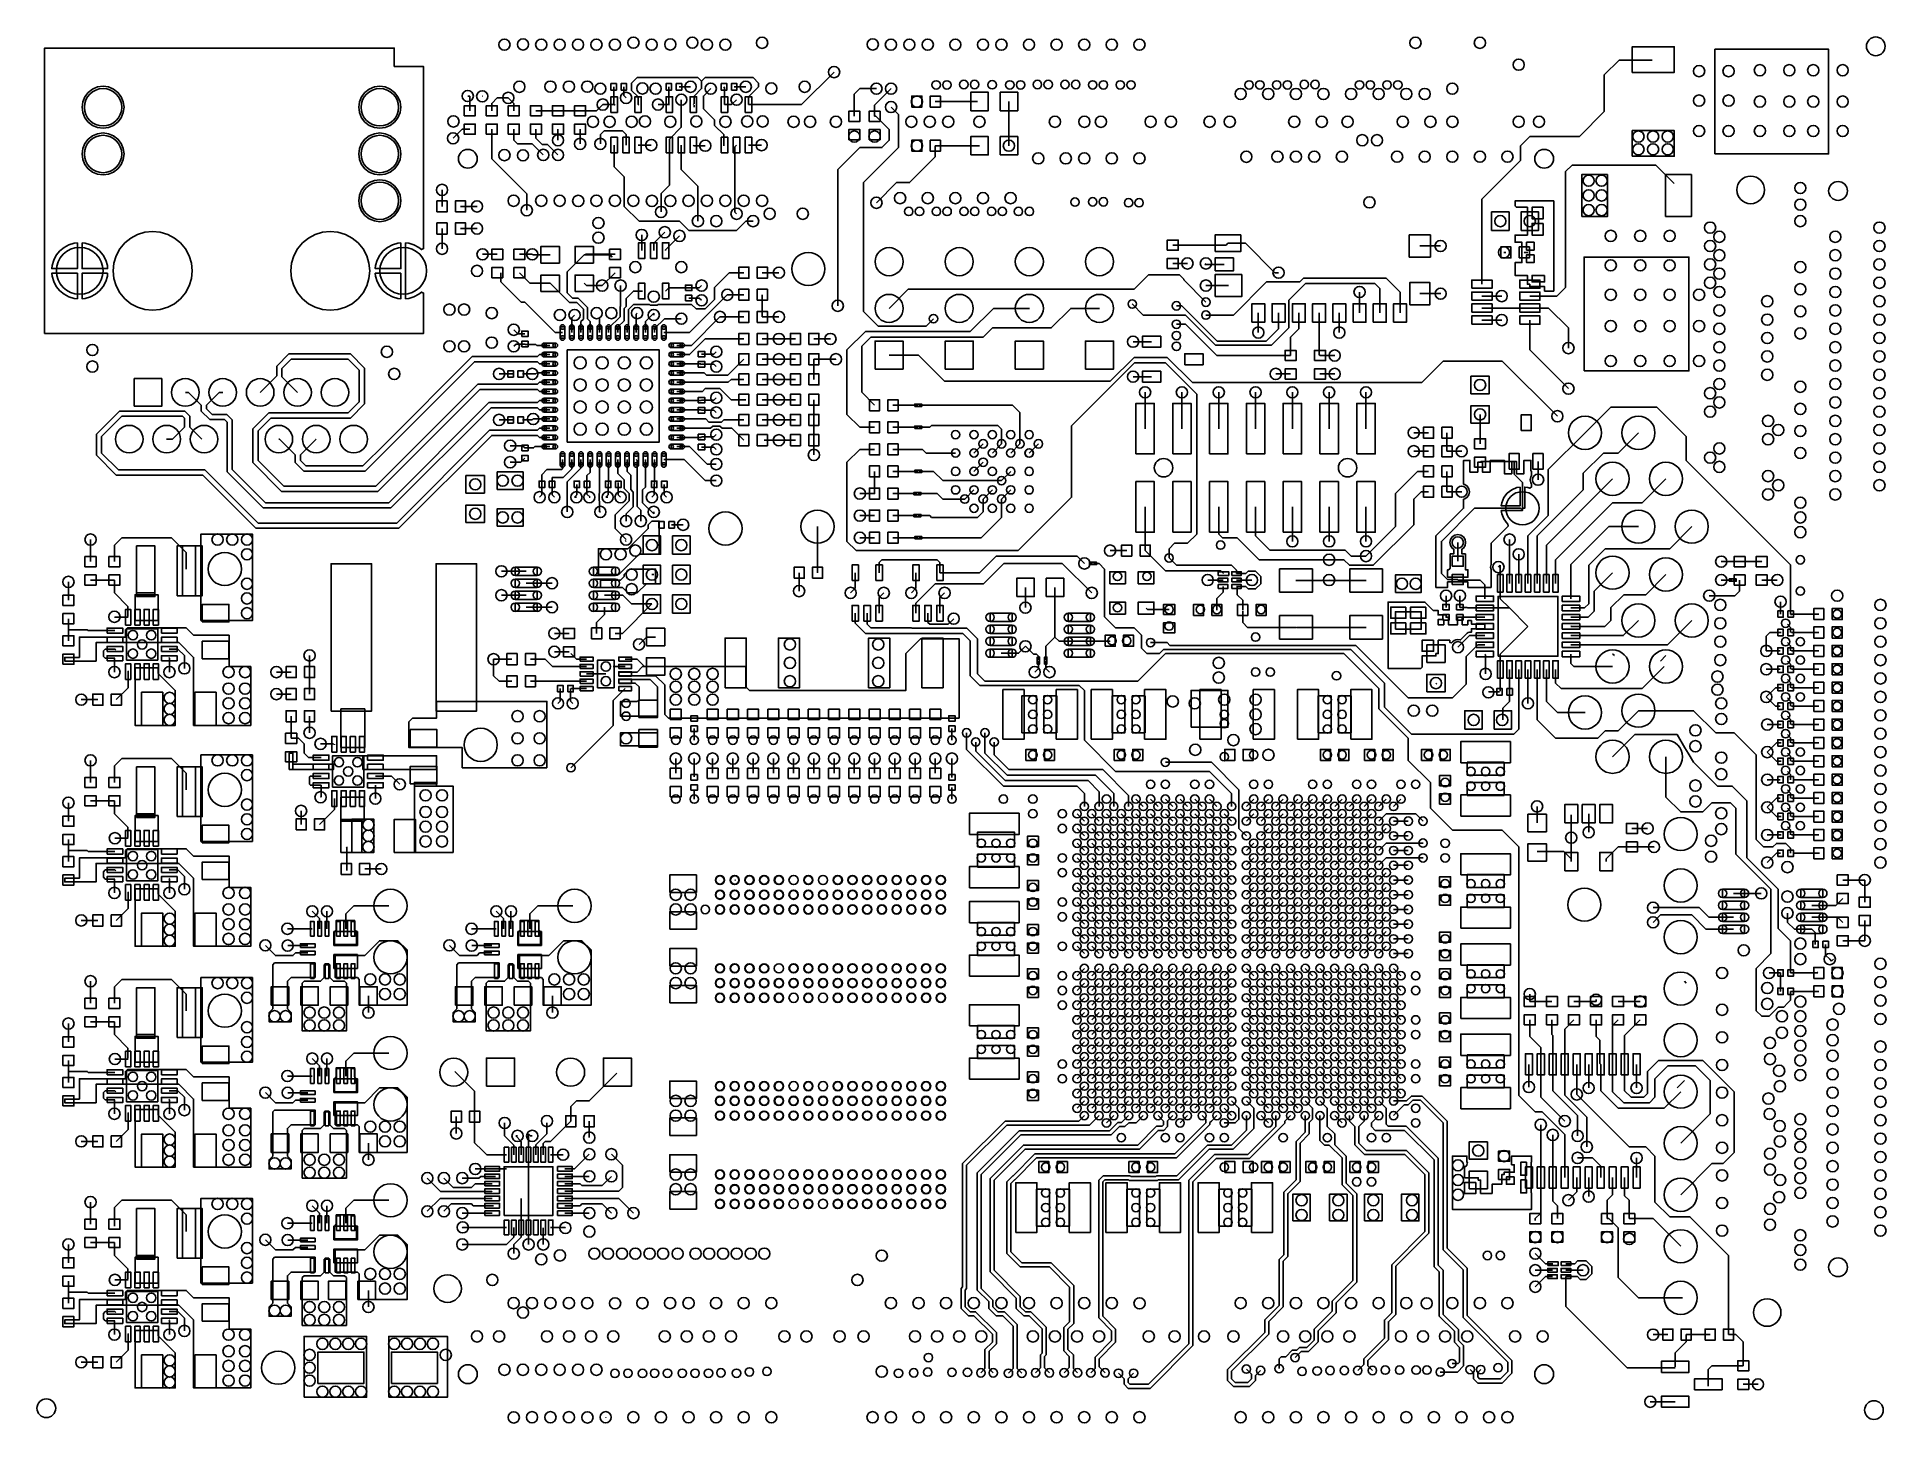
# Model space of a CAD drawing. Extents: x 1 to 15.9, y 0.4 to 4.
# Drawn here: x 1.027 to 4.982, y 1.016 to 3.981 of the extents above.
import ezdxf

# ---------------------------------------------------------------- set-up
doc = ezdxf.new("R2010")
doc.units = 0
doc.layers.get('0').update_dxf_attribs({"linetype": 'CONTINUOUS'})
doc.layers.add('gtl', color=1, linetype='CONTINUOUS')

# ---------------------------------------------------------------- blocks, each defined once
blk = doc.blocks.new('D10')
blk.add_circle((0, 0), 0.02)
blk = doc.blocks.new('D11')
blk.add_lwpolyline([(0.0118, 0.0049), (-0.0118, 0.0049), (-0.0118, -0.0049), (0.0118, -0.0049)], close=True)
for centre in [(-0.0118, 0), (0.0118, 0)]:
    blk.add_circle(centre, 0.0049)
blk = doc.blocks.new('D12')
blk.add_lwpolyline([(0.0049, 0.0118), (-0.0049, 0.0118), (-0.0049, -0.0118), (0.0049, -0.0118)], close=True)
for centre in [(0, 0.0118), (0, -0.0118)]:
    blk.add_circle(centre, 0.0049)
blk = doc.blocks.new('D13')
blk.add_lwpolyline([(-0.09845, -0.09845), (0.09845, -0.09845), (0.09845, 0.09845), (-0.09845, 0.09845)], close=True)
blk = doc.blocks.new('D14')
blk.add_lwpolyline([(-0.05315, -0.02265), (0.05315, -0.02265), (0.05315, 0.02265), (-0.05315, 0.02265)], close=True)
blk = doc.blocks.new('D15')
blk.add_lwpolyline([(-0.01085, -0.0118), (0.01085, -0.0118), (0.01085, 0.0118), (-0.01085, 0.0118)], close=True)
blk = doc.blocks.new('D16')
blk.add_lwpolyline([(-0.0069, -0.0059), (0.0069, -0.0059), (0.0069, 0.0059), (-0.0069, 0.0059)], close=True)
blk = doc.blocks.new('D17')
blk.add_lwpolyline([(-0.0059, -0.0069), (0.0059, -0.0069), (0.0059, 0.0069), (-0.0059, 0.0069)], close=True)
blk = doc.blocks.new('D18')
blk.add_lwpolyline([(-0.0118, -0.01085), (0.0118, -0.01085), (0.0118, 0.01085), (-0.0118, 0.01085)], close=True)
blk = doc.blocks.new('D19')
blk.add_lwpolyline([(-0.0197, -0.0187), (0.0197, -0.0187), (0.0197, 0.0187), (-0.0197, 0.0187)], close=True)
blk = doc.blocks.new('D20')
blk.add_lwpolyline([(-0.02755, -0.0187), (0.02755, -0.0187), (0.02755, 0.0187), (-0.02755, 0.0187)], close=True)
blk = doc.blocks.new('D21')
blk.add_lwpolyline([(-0.03345, -0.03345), (0.03345, -0.03345), (0.03345, 0.03345), (-0.03345, 0.03345)], close=True)
blk = doc.blocks.new('D22')
blk.add_lwpolyline([(-0.0055, -0.01675), (0.0055, -0.01675), (0.0055, 0.01675), (-0.0055, 0.01675)], close=True)
blk = doc.blocks.new('D23')
blk.add_lwpolyline([(-0.01675, -0.0055), (0.01675, -0.0055), (0.01675, 0.0055), (-0.01675, 0.0055)], close=True)
blk = doc.blocks.new('D24')
blk.add_lwpolyline([(-0.02855, -0.0187), (0.02855, -0.0187), (0.02855, 0.0187), (-0.02855, 0.0187)], close=True)
blk = doc.blocks.new('D25')
blk.add_lwpolyline([(-0.0197, -0.05315), (0.0197, -0.05315), (0.0197, 0.05315), (-0.0197, 0.05315)], close=True)
blk = doc.blocks.new('D26')
blk.add_lwpolyline([(-0.00395, -0.01575), (0.00395, -0.01575), (0.00395, 0.01575), (-0.00395, 0.01575)], close=True)
blk = doc.blocks.new('D27')
blk.add_lwpolyline([(-0.01575, -0.00395), (0.01575, -0.00395), (0.01575, 0.00395), (-0.01575, 0.00395)], close=True)
blk = doc.blocks.new('D28')
blk.add_lwpolyline([(-0.02265, -0.03545), (0.02265, -0.03545), (0.02265, 0.03545), (-0.02265, 0.03545)], close=True)
blk = doc.blocks.new('D29')
blk.add_lwpolyline([(-0.02265, -0.05315), (0.02265, -0.05315), (0.02265, 0.05315), (-0.02265, 0.05315)], close=True)
blk = doc.blocks.new('D30')
blk.add_lwpolyline([(0.0236, 0.0088), (-0.0236, 0.0088), (-0.0236, -0.0088), (0.0236, -0.0088)], close=True)
for centre in [(-0.0236, 0), (0.0236, 0)]:
    blk.add_circle(centre, 0.00885)
blk = doc.blocks.new('D31')
blk.add_lwpolyline([(-0.0112, -0.00395), (0.0112, -0.00395), (0.0112, 0.00395), (-0.0112, 0.00395)], close=True)
blk = doc.blocks.new('D32')
blk.add_lwpolyline([(-0.01025, -0.00395), (0.01025, -0.00395), (0.01025, 0.00395), (-0.01025, 0.00395)], close=True)
blk = doc.blocks.new('D33')
blk.add_lwpolyline([(-0.0187, -0.0197), (0.0187, -0.0197), (0.0187, 0.0197), (-0.0187, 0.0197)], close=True)
blk = doc.blocks.new('D34')
blk.add_lwpolyline([(-0.0187, -0.02855), (0.0187, -0.02855), (0.0187, 0.02855), (-0.0187, 0.02855)], close=True)
blk = doc.blocks.new('D35')
blk.add_circle((0, 0), 0.00985)
blk = doc.blocks.new('D36')
blk.add_lwpolyline([(-0.045, -0.0275), (0.045, -0.0275), (0.045, 0.0275), (-0.045, 0.0275)], close=True)
blk = doc.blocks.new('D37')
blk.add_lwpolyline([(-0.12165, -0.112), (0.12165, -0.112), (0.12165, 0.112), (-0.12165, 0.112)], close=True)
blk = doc.blocks.new('D38')
blk.add_lwpolyline([(-0.0069, -0.01675), (0.0069, -0.01675), (0.0069, 0.01675), (-0.0069, 0.01675)], close=True)
blk = doc.blocks.new('D39')
blk.add_circle((0, 0), 0.0295)
blk = doc.blocks.new('D40')
blk.add_lwpolyline([(-0.0138, -0.0197), (0.0138, -0.0197), (0.0138, 0.0197), (-0.0138, 0.0197)], close=True)
blk = doc.blocks.new('D41')
blk.add_lwpolyline([(-0.02855, -0.0236), (0.02855, -0.0236), (0.02855, 0.0236), (-0.02855, 0.0236)], close=True)
blk = doc.blocks.new('D42')
blk.add_lwpolyline([(-0.02165, -0.0236), (0.02165, -0.0236), (0.02165, 0.0236), (-0.02165, 0.0236)], close=True)
blk = doc.blocks.new('D43')
blk.add_lwpolyline([(-0.02265, -0.0236), (0.02265, -0.0236), (0.02265, 0.0236), (-0.02265, 0.0236)], close=True)
blk = doc.blocks.new('D44')
blk.add_lwpolyline([(-0.0197, -0.0138), (0.0197, -0.0138), (0.0197, 0.0138), (-0.0197, 0.0138)], close=True)
blk = doc.blocks.new('D45')
blk.add_lwpolyline([(-0.02755, -0.0177), (0.02755, -0.0177), (0.02755, 0.0177), (-0.02755, 0.0177)], close=True)
blk = doc.blocks.new('D46')
blk.add_lwpolyline([(-0.0177, -0.02955), (0.0177, -0.02955), (0.0177, 0.02955), (-0.0177, 0.02955)], close=True)
blk = doc.blocks.new('D47')
blk.add_lwpolyline([(-0.0138, -0.00455), (0.0138, -0.00455), (0.0138, 0.00455), (-0.0138, 0.00455)], close=True)
blk = doc.blocks.new('D48')
blk.add_lwpolyline([(-0.0138, -0.0197), (0.0138, -0.0197), (0.0138, 0.0197), (-0.0138, 0.0197)], close=True)
blk = doc.blocks.new('D49')
blk.add_lwpolyline([(-0.01085, -0.01675), (0.01085, -0.01675), (0.01085, 0.01675), (-0.01085, 0.01675)], close=True)
blk = doc.blocks.new('D50')
blk.add_lwpolyline([(-0.01575, -0.0049), (0.01575, -0.0049), (0.01575, 0.0049), (-0.01575, 0.0049)], close=True)
blk = doc.blocks.new('D51')
blk.add_lwpolyline([(-0.0049, -0.01575), (0.0049, -0.01575), (0.0049, 0.01575), (-0.0049, 0.01575)], close=True)
blk = doc.blocks.new('D52')
blk.add_lwpolyline([(-0.05215, -0.05215), (0.05215, -0.05215), (0.05215, 0.05215), (-0.05215, 0.05215)], close=True)
blk = doc.blocks.new('D53')
blk.add_lwpolyline([(-0.0197, -0.0118), (0.0197, -0.0118), (0.0197, 0.0118), (-0.0197, 0.0118)], close=True)
blk = doc.blocks.new('D54')
blk.add_lwpolyline([(-0.0492, -0.03345), (0.0492, -0.03345), (0.0492, 0.03345), (-0.0492, 0.03345)], close=True)
blk = doc.blocks.new('D55')
blk.add_lwpolyline([(-0.0197, -0.05415), (0.0197, -0.05415), (0.0197, 0.05415), (-0.0197, 0.05415)], close=True)
blk = doc.blocks.new('D56')
blk.add_lwpolyline([(-0.0433, -0.1575), (0.0433, -0.1575), (0.0433, 0.1575), (-0.0433, 0.1575)], close=True)
blk = doc.blocks.new('D57')
blk.add_lwpolyline([(-0.03505, -0.025), (0.03505, -0.025), (0.03505, 0.025), (-0.03505, 0.025)], close=True)
blk = doc.blocks.new('D58')
blk.add_lwpolyline([(-0.01675, -0.0128), (0.01675, -0.0128), (0.01675, 0.0128), (-0.01675, 0.0128)], close=True)
blk = doc.blocks.new('D59')
blk.add_circle((0, 0), 0.00885)
blk = doc.blocks.new('D60')
blk.add_lwpolyline([(-0.064, -0.064), (0.064, -0.064), (0.064, 0.064), (-0.064, 0.064)], close=True)
blk = doc.blocks.new('D61')
blk.add_lwpolyline([(-0.0059, -0.0187), (0.0059, -0.0187), (0.0059, 0.0187), (-0.0059, 0.0187)], close=True)
blk = doc.blocks.new('D62')
blk.add_lwpolyline([(-0.0187, -0.0059), (0.0187, -0.0059), (0.0187, 0.0059), (-0.0187, 0.0059)], close=True)
blk = doc.blocks.new('D63')
blk.add_lwpolyline([(-0.0075, -0.02265), (0.0075, -0.02265), (0.0075, 0.02265), (-0.0075, 0.02265)], close=True)
blk = doc.blocks.new('D64')
blk.add_lwpolyline([(-0.02955, -0.0118), (0.02955, -0.0118), (0.02955, 0.0118), (-0.02955, 0.0118)], close=True)
blk = doc.blocks.new('D65')
blk.add_lwpolyline([(-0.0275, -0.045), (0.0275, -0.045), (0.0275, 0.045), (-0.0275, 0.045)], close=True)
blk = doc.blocks.new('D66')
blk.add_lwpolyline([(-0.112, -0.12165), (0.112, -0.12165), (0.112, 0.12165), (-0.112, 0.12165)], close=True)
blk = doc.blocks.new('D67')
blk.add_lwpolyline([(-0.02165, -0.00885), (0.02165, -0.00885), (0.02165, 0.00885), (-0.02165, 0.00885)], close=True)
blk = doc.blocks.new('D68')
blk.add_lwpolyline([(-0.0197, -0.0177), (0.0197, -0.0177), (0.0197, 0.0177), (-0.0197, 0.0177)], close=True)
blk = doc.blocks.new('D69')
blk.add_lwpolyline([(-0.0025, -0.0025), (0.0025, -0.0025), (0.0025, 0.0025), (-0.0025, 0.0025)], close=True)
blk = doc.blocks.new('D70')
blk.add_lwpolyline([(-0.0025, -0.0025), (0.0025, -0.0025), (0.0025, 0.0025), (-0.0025, 0.0025)], close=True)
blk = doc.blocks.new('D82')
blk.add_lwpolyline([(-0.06695, -0.06495), (0.06695, -0.06495), (0.06695, 0.06495), (-0.06695, 0.06495)], close=True)
blk = doc.blocks.new('D83')
blk.add_lwpolyline([(-0.06275, -0.06495), (0.06275, -0.06495), (0.06275, 0.06495), (-0.06275, 0.06495)], close=True)
blk = doc.blocks.new('D84')
blk.add_lwpolyline([(-0.03935, -0.0138), (0.03935, -0.0138), (0.03935, 0.0138), (-0.03935, 0.0138)], close=True)
blk = doc.blocks.new('D85')
blk.add_lwpolyline([(-0.03935, -0.0138), (0.03935, -0.0138), (0.03935, 0.0138), (-0.03935, 0.0138)], close=True)
blk = doc.blocks.new('D86')
blk.add_lwpolyline([(-0.03935, -0.01575), (0.03935, -0.01575), (0.03935, 0.01575), (-0.03935, 0.01575)], close=True)
blk = doc.blocks.new('D87')
blk.add_lwpolyline([(-0.01575, -0.03935), (0.01575, -0.03935), (0.01575, 0.03935), (-0.01575, 0.03935)], close=True)
blk = doc.blocks.new('D88')
blk.add_lwpolyline([(-0.0138, -0.03935), (0.0138, -0.03935), (0.0138, 0.03935), (-0.0138, 0.03935)], close=True)
blk = doc.blocks.new('D89')
blk.add_lwpolyline([(-0.0138, -0.03935), (0.0138, -0.03935), (0.0138, 0.03935), (-0.0138, 0.03935)], close=True)
blk = doc.blocks.new('D90')
blk.add_lwpolyline([(-0.03935, -0.03935), (0.03935, -0.03935), (0.03935, 0.03935), (-0.03935, 0.03935)], close=True)
blk = doc.blocks.new('D91')
blk.add_lwpolyline([(-0.0197, -0.00395), (0.0197, -0.00395), (0.0197, 0.00395), (-0.0197, 0.00395)], close=True)
blk = doc.blocks.new('D92')
blk.add_lwpolyline([(-0.0246, -0.02755), (0.0246, -0.02755), (0.0246, 0.02755), (-0.0246, 0.02755)], close=True)
blk = doc.blocks.new('D93')
blk.add_lwpolyline([(-0.02115, -0.05315), (0.02115, -0.05315), (0.02115, 0.05315), (-0.02115, 0.05315)], close=True)
blk = doc.blocks.new('D94')
blk.add_lwpolyline([(-0.0551, -0.0925), (0.0551, -0.0925), (0.0551, 0.0925), (-0.0551, 0.0925)], close=True)
blk = doc.blocks.new('D95')
blk.add_lwpolyline([(-0.0236, -0.00395), (0.0236, -0.00395), (0.0236, 0.00395), (-0.0236, 0.00395)], close=True)
blk = doc.blocks.new('D96')
blk.add_lwpolyline([(-0.0256, -0.04135), (0.0256, -0.04135), (0.0256, 0.04135), (-0.0256, 0.04135)], close=True)
blk = doc.blocks.new('D97')
blk.add_lwpolyline([(-0.0251, -0.0256), (0.0251, -0.0256), (0.0251, 0.0256), (-0.0251, 0.0256)], close=True)
blk = doc.blocks.new('D98')
blk.add_lwpolyline([(-0.04135, -0.07085), (0.04135, -0.07085), (0.04135, 0.07085), (-0.04135, 0.07085)], close=True)
blk = doc.blocks.new('D99')
blk.add_lwpolyline([(-0.0236, -0.03545), (0.0236, -0.03545), (0.0236, 0.03545), (-0.0236, 0.03545)], close=True)
blk = doc.blocks.new('D100')
blk.add_lwpolyline([(-0.07875, -0.01475), (0.07875, -0.01475), (0.07875, 0.01475), (-0.07875, 0.01475)], close=True)
blk = doc.blocks.new('D101')
blk.add_lwpolyline([(-0.0433, -0.0059), (0.0433, -0.0059), (0.0433, 0.0059), (-0.0433, 0.0059)], close=True)
blk = doc.blocks.new('D102')
blk.add_lwpolyline([(-0.00395, -0.0177), (0.00395, -0.0177), (0.00395, 0.0177), (-0.00395, 0.0177)], close=True)
blk = doc.blocks.new('D103')
blk.add_lwpolyline([(-0.0246, -0.02755), (0.0246, -0.02755), (0.0246, 0.02755), (-0.0246, 0.02755)], close=True)
blk = doc.blocks.new('D104')
blk.add_lwpolyline([(-0.0551, -0.09055), (0.0551, -0.09055), (0.0551, 0.09055), (-0.0551, 0.09055)], close=True)
blk = doc.blocks.new('D105')
blk.add_lwpolyline([(-0.0251, -0.01475), (0.0251, -0.01475), (0.0251, 0.01475), (-0.0251, 0.01475)], close=True)
blk = doc.blocks.new('D106')
blk.add_lwpolyline([(-0.03935, -0.0138), (0.03935, -0.0138), (0.03935, 0.0138), (-0.03935, 0.0138)], close=True)
blk = doc.blocks.new('D107')
blk.add_lwpolyline([(-0.00395, -0.0025), (0.00395, -0.0025), (0.00395, 0.0025), (-0.00395, 0.0025)], close=True)
blk = doc.blocks.new('D108')
blk.add_lwpolyline([(-0.0025, -0.00395), (0.0025, -0.00395), (0.0025, 0.00395), (-0.0025, 0.00395)], close=True)
blk = doc.blocks.new('D109')
blk.add_circle((0, 0), 0.0201)
blk = doc.blocks.new('D110')
blk.add_circle((0, 0), 0.03)
blk = doc.blocks.new('D111')
blk.add_lwpolyline([(-0.03, -0.03), (0.03, -0.03), (0.03, 0.03), (-0.03, 0.03)], close=True)
blk = doc.blocks.new('D112')
blk.add_lwpolyline([(-0.03, -0.03), (0.03, -0.03), (0.03, 0.03), (-0.03, 0.03)], close=True)
blk = doc.blocks.new('D113')
blk.add_circle((0, 0), 0.0355)
blk = doc.blocks.new('D114')
blk.add_circle((0, 0), 0.0197)
blk = doc.blocks.new('D115')
blk.add_circle((0, 0), 0.0295)
blk = doc.blocks.new('D116')
blk.add_circle((0, 0), 0.05)
blk = doc.blocks.new('D117')
blk.add_lwpolyline([(-0.0295, -0.0295), (0.0295, -0.0295), (0.0295, 0.0295), (-0.0295, 0.0295)], close=True)
blk = doc.blocks.new('D118')
blk.add_circle((0, 0), 0.04)
blk = doc.blocks.new('D119')
blk.add_circle((0, 0), 0.013)
blk = doc.blocks.new('D120')
blk.add_circle((0, 0), 0.012)
blk = doc.blocks.new('D121')
blk.add_circle((0, 0), 0.009)
blk = doc.blocks.new('D122')
blk.add_circle((0, 0), 0.01)

msp = doc.modelspace()

# ---------------------------------------------------------------- linework, layer by layer
at = {"layer": 'gtl', "color": 1}
for points in [[(1.7913, 3.9173), (1.8543, 3.9173), (1.8543, 3.5279), (1.8498, 3.5257), (1.8441, 3.5304), (1.8336, 3.536), (1.8223, 3.5394), (1.8156, 3.5401), (1.8156, 3.4803), (1.8156, 3.4205), (1.8223, 3.4212), (1.8336, 3.4246), (1.8441, 3.4302), (1.8498, 3.4349), (1.8543, 3.4328), (1.8543, 3.3465), (1.0433, 3.3465), (1.0433, 3.9567), (1.7913, 3.9567), (1.7913, 3.9173)], [(4.3799, 3.8996), (4.4114, 3.9311)], [(4.4114, 3.9311), (4.4823, 3.9311)], [(2.2992, 3.8661), (2.2992, 3.8819), (2.311, 3.8937), (2.4409, 3.8937), (2.4488, 3.8858)], [(2.4311, 3.8361), (2.4331, 3.838), (2.4331, 3.8543), (2.4488, 3.8701), (2.4488, 3.8858), (2.4567, 3.8937)], [(2.4567, 3.8937), (2.5591, 3.8937), (2.5709, 3.8819)], [(2.5709, 3.874), (2.5709, 3.8819)], [(2.6628, 3.8361), (2.7323, 3.9055)], [(4.3799, 3.8209), (4.3799, 3.8996)], [(1.1686, 3.8752), (1.1569, 3.8737), (1.1461, 3.8692), (1.1368, 3.8621), (1.1297, 3.8528), (1.1252, 3.8419), (1.1237, 3.8303), (1.1252, 3.8187), (1.1297, 3.8079), (1.1368, 3.7986), (1.1461, 3.7914), (1.1569, 3.787), (1.1686, 3.7854), (1.1802, 3.787), (1.191, 3.7914), (1.2003, 3.7986), (1.2074, 3.8079), (1.2119, 3.8187), (1.2135, 3.8303), (1.2119, 3.8419), (1.2074, 3.8528), (1.2003, 3.8621), (1.191, 3.8692), (1.1802, 3.8737), (1.1686, 3.8752)], [(1.7606, 3.8752), (1.749, 3.8737), (1.7381, 3.8692), (1.7288, 3.8621), (1.7217, 3.8528), (1.7172, 3.8419), (1.7157, 3.8303), (1.7172, 3.8187), (1.7217, 3.8079), (1.7288, 3.7986), (1.7381, 3.7914), (1.749, 3.787), (1.7606, 3.7854), (1.7722, 3.787), (1.783, 3.7914), (1.7923, 3.7986), (1.7994, 3.8079), (1.8039, 3.8187), (1.8055, 3.8303), (1.8039, 3.8419), (1.7994, 3.8528), (1.7923, 3.8621), (1.783, 3.8692), (1.7722, 3.8737), (1.7606, 3.8752)], [(1.9488, 3.8543), (1.9527, 3.8543)], [(1.9527, 3.8543), (1.9528, 3.8543)], [(1.9528, 3.8228), (1.9528, 3.8543)], [(1.9797, 3.8537), (1.9803, 3.8543)], [(2, 3.8228), (2, 3.8386), (2.0118, 3.8504), (2.0354, 3.8504), (2.0472, 3.8386)], [(2.0472, 3.8228), (2.0472, 3.8386)], [(2.2608, 3.837), (2.2608, 3.874)], [(2.2608, 3.837), (2.2618, 3.8361)], [(2.2825, 3.8553), (2.2825, 3.874)], [(2.2825, 3.8553), (2.2874, 3.8504)], [(2.2992, 3.8661), (2.313, 3.8524)], [(2.313, 3.8361), (2.313, 3.8524)], [(2.3789, 3.8361), (2.3789, 3.874)], [(2.3799, 3.7494), (2.3799, 3.7618), (2.4055, 3.7874), (2.4055, 3.8465)], [(2.4006, 3.874), (2.4252, 3.874)], [(2.4528, 3.8268), (2.4528, 3.8543), (2.4685, 3.8701)], [(2.4961, 3.874), (2.498, 3.872)], [(2.498, 3.8361), (2.498, 3.872)], [(2.5132, 3.8361), (2.5236, 3.8465)], [(2.5187, 3.874), (2.5433, 3.874)], [(2.5492, 3.8524), (2.5709, 3.874)], [(2.5492, 3.8361), (2.5492, 3.8524)], [(2.7756, 3.811), (2.7756, 3.8583), (2.7874, 3.8701), (2.8228, 3.8701)], [(2.8189, 3.8346), (2.8543, 3.8701)], [(2.9488, 3.8425), (2.9488, 3.8425)], [(2.9488, 3.8425), (3.0394, 3.8425)], [(3.1063, 3.748), (3.1063, 3.8425)], [(2.0945, 3.8228), (2.1417, 3.8228)], [(2.1417, 3.8228), (2.1417, 3.8228)], [(2.1417, 3.8228), (2.189, 3.8228)], [(2.189, 3.8228), (2.2244, 3.8228), (2.2376, 3.8361)], [(2.189, 3.8228), (2.189, 3.8228)], [(2.2376, 3.8361), (2.2618, 3.8361)], [(2.2621, 3.8363), (2.2638, 3.8346)], [(2.313, 3.8361), (2.3144, 3.8346)], [(2.3557, 3.8361), (2.3789, 3.8361), (2.3799, 3.8361)], [(2.3799, 3.8361), (2.3805, 3.8361)], [(2.4331, 3.8308), (2.4331, 3.8346)], [(2.4528, 3.8268), (2.4764, 3.8031)], [(2.4764, 3.7913), (2.4764, 3.8031)], [(2.498, 3.8361), (2.5132, 3.8361)], [(2.5492, 3.8361), (2.6628, 3.8361)], [(2.8189, 3.811), (2.8189, 3.8346)], [(2.8189, 3.811), (2.8218, 3.811)], [(2.8218, 3.811), (2.8504, 3.7825)], [(2.8543, 3.8307), (2.8701, 3.815)], [(2.8701, 3.7441), (2.8701, 3.815)], [(4.3268, 3.7677), (4.3799, 3.8209)], [(1.1686, 3.7752), (1.1569, 3.7737), (1.1461, 3.7692), (1.1368, 3.7621), (1.1297, 3.7528), (1.1252, 3.7419), (1.1237, 3.7303), (1.1252, 3.7187), (1.1297, 3.7079), (1.1368, 3.6986), (1.1461, 3.6914), (1.1569, 3.687), (1.1686, 3.6854), (1.1802, 3.687), (1.191, 3.6914), (1.2003, 3.6986), (1.2074, 3.7079), (1.2119, 3.7187), (1.2135, 3.7303), (1.2119, 3.7419), (1.2074, 3.7528), (1.2003, 3.7621), (1.191, 3.7692), (1.1802, 3.7737), (1.1686, 3.7752)], [(1.7606, 3.7752), (1.749, 3.7737), (1.7381, 3.7692), (1.7288, 3.7621), (1.7217, 3.7528), (1.7172, 3.7419), (1.7157, 3.7303), (1.7172, 3.7187), (1.7217, 3.7079), (1.7288, 3.6986), (1.7381, 3.6914), (1.749, 3.687), (1.7606, 3.6854), (1.7722, 3.687), (1.783, 3.6914), (1.7923, 3.6986), (1.7994, 3.7079), (1.8039, 3.7187), (1.8055, 3.7303), (1.8039, 3.7419), (1.7994, 3.7528), (1.7923, 3.7621), (1.783, 3.7692), (1.7722, 3.7737), (1.7606, 3.7752)], [(1.9173, 3.7638), (1.937, 3.7835), (1.9528, 3.7835)], [(2, 3.72), (2, 3.7835)], [(2.0472, 3.7598), (2.0472, 3.7835)], [(2.0472, 3.7598), (2.0551, 3.752), (2.0866, 3.752), (2.1102, 3.7283)], [(2.0945, 3.7638), (2.0945, 3.7835)], [(2.0945, 3.7638), (2.1075, 3.7508)], [(2.1417, 3.7598), (2.1417, 3.7835)], [(2.189, 3.752), (2.189, 3.7835)], [(2.2323, 3.752), (2.2323, 3.7717), (2.2402, 3.7795), (2.2795, 3.7795), (2.2874, 3.7717)], [(2.2874, 3.7494), (2.2874, 3.7717)], [(2.4764, 3.7913), (2.4961, 3.7717)], [(2.4961, 3.748), (2.4961, 3.7717)], [(2.7402, 3.4055), (2.7402, 3.6969), (2.7874, 3.7441), (2.8346, 3.7441), (2.8504, 3.7598), (2.8504, 3.7825)], [(4.1181, 3.6339), (4.2008, 3.7165), (4.2008, 3.748), (4.2205, 3.7677), (4.3268, 3.7677)], [(2, 3.72), (2.075, 3.645)], [(2.1075, 3.7508), (2.1193, 3.7508)], [(2.1193, 3.7508), (2.1417, 3.7283)], [(2.2618, 3.7244), (2.2618, 3.7494)], [(2.2618, 3.7028), (2.2618, 3.7244)], [(2.313, 3.7494), (2.3411, 3.7494)], [(2.3799, 3.6634), (2.3799, 3.7494)], [(2.4055, 3.6969), (2.4055, 3.7494)], [(2.4311, 3.7494), (2.4325, 3.748), (2.4567, 3.748)], [(2.52, 3.7458), (2.5236, 3.7494)], [(2.52, 3.606), (2.52, 3.7458)], [(2.5492, 3.7494), (2.5773, 3.7494)], [(2.7953, 3.6693), (2.8701, 3.7441)], [(2.8228, 3.626), (2.8661, 3.6693), (2.8937, 3.6693), (2.9488, 3.7244)], [(2.9488, 3.7244), (2.9488, 3.748)], [(2.9488, 3.748), (3.0433, 3.748)], [(2.2618, 3.7028), (2.2835, 3.6811)], [(2.2835, 3.6181), (2.2835, 3.6811)], [(2.4055, 3.6969), (2.4409, 3.6614)], [(4.2972, 3.6929), (4.311, 3.7067)], [(4.2972, 3.4449), (4.2972, 3.6929)], [(4.311, 3.7067), (4.4902, 3.7067)], [(4.4902, 3.7067), (4.5295, 3.6673)], [(1.7606, 3.6752), (1.749, 3.6737), (1.7381, 3.6692), (1.7288, 3.6621), (1.7217, 3.6528), (1.7172, 3.6419), (1.7157, 3.6303), (1.7172, 3.6187), (1.7217, 3.6079), (1.7288, 3.5986), (1.7381, 3.5914), (1.749, 3.587), (1.7606, 3.5854), (1.7722, 3.587), (1.783, 3.5914), (1.7923, 3.5986), (1.7994, 3.6079), (1.8039, 3.6187), (1.8055, 3.6303), (1.8039, 3.6419), (1.7994, 3.6528), (1.7923, 3.6621), (1.783, 3.6692), (1.7722, 3.6737), (1.7606, 3.6752)], [(1.8937, 3.6181), (1.8937, 3.6535)], [(2.075, 3.61), (2.075, 3.645)], [(2.3622, 3.6063), (2.3622, 3.6457), (2.3799, 3.6634)], [(2.4409, 3.5866), (2.4409, 3.6614)], [(2.7953, 3.3937), (2.7953, 3.6693)], [(1.9331, 3.6181), (1.9685, 3.6181)], [(2.2835, 3.6181), (2.315, 3.5866)], [(2.52, 3.606), (2.5236, 3.6024)], [(4.1181, 3.4518), (4.1181, 3.6339)], [(4.2717, 3.437), (4.2521, 3.437), (4.2521, 3.4468), (4.2205, 3.4468), (4.2205, 3.4518), (4.2155, 3.4518), (4.2155, 3.4706), (4.189, 3.4706), (4.189, 3.4979), (4.2037, 3.4979), (4.2037, 3.5197), (4.2037, 3.5415), (4.189, 3.5415), (4.189, 3.5569), (4.1918, 3.5569), (4.1918, 3.5569), (4.2155, 3.5569), (4.2155, 3.5866), (4.2155, 3.6163), (4.1918, 3.6163), (4.1918, 3.6163), (4.1918, 3.6163), (4.189, 3.6191), (4.189, 3.6299), (4.2717, 3.6299), (4.2717, 3.437)], [(4.2492, 3.6163), (4.2255, 3.6163), (4.2255, 3.5916), (4.2492, 3.5916), (4.2492, 3.6163)], [(1.2746, 3.5647), (1.2581, 3.5631), (1.2423, 3.5583), (1.2277, 3.5505), (1.2149, 3.54), (1.2044, 3.5272), (1.1966, 3.5126), (1.1918, 3.4968), (1.1902, 3.4803), (1.1918, 3.4638), (1.1966, 3.448), (1.2044, 3.4334), (1.2149, 3.4206), (1.2277, 3.4101), (1.2423, 3.4023), (1.2581, 3.3975), (1.2746, 3.3959), (1.291, 3.3975), (1.3069, 3.4023), (1.3215, 3.4101), (1.3343, 3.4206), (1.3447, 3.4334), (1.3525, 3.448), (1.3574, 3.4638), (1.359, 3.4803), (1.3574, 3.4968), (1.3525, 3.5126), (1.3447, 3.5272), (1.3343, 3.54), (1.3215, 3.5505), (1.3069, 3.5583), (1.291, 3.5631), (1.2746, 3.5647)], [(1.6546, 3.5647), (1.6381, 3.5631), (1.6223, 3.5583), (1.6077, 3.5505), (1.5949, 3.54), (1.5844, 3.5272), (1.5766, 3.5126), (1.5718, 3.4968), (1.5702, 3.4803), (1.5718, 3.4638), (1.5766, 3.448), (1.5844, 3.4334), (1.5949, 3.4206), (1.6077, 3.4101), (1.6223, 3.4023), (1.6381, 3.3975), (1.6546, 3.3959), (1.671, 3.3975), (1.6869, 3.4023), (1.7015, 3.4101), (1.7143, 3.4206), (1.7247, 3.4334), (1.7325, 3.448), (1.7374, 3.4638), (1.739, 3.4803), (1.7374, 3.4968), (1.7325, 3.5126), (1.7247, 3.5272), (1.7143, 3.54), (1.7015, 3.5505), (1.6869, 3.5583), (1.671, 3.5631), (1.6546, 3.5647)], [(1.8937, 3.5276), (1.8937, 3.5709)], [(1.9331, 3.5709), (1.9685, 3.5709)], [(2.315, 3.5866), (2.4016, 3.5866)], [(2.3465, 3.5394), (2.3701, 3.563)], [(2.4016, 3.5866), (2.4213, 3.5669)], [(2.4213, 3.5669), (2.5236, 3.5669)], [(2.5236, 3.5669), (2.5433, 3.5866)], [(2.5433, 3.5866), (2.5591, 3.5866)], [(4.2492, 3.5816), (4.2255, 3.5816), (4.2255, 3.5569), (4.2492, 3.5569), (4.2492, 3.5816)], [(1.1136, 3.5401), (1.1068, 3.5394), (1.0955, 3.536), (1.0851, 3.5304), (1.0759, 3.5229), (1.0684, 3.5138), (1.0629, 3.5034), (1.0594, 3.4921), (1.0588, 3.4853), (1.1136, 3.4853), (1.1136, 3.5401)], [(1.1236, 3.5401), (1.1236, 3.4853), (1.1784, 3.4853), (1.1777, 3.4921), (1.1743, 3.5034), (1.1687, 3.5138), (1.1612, 3.5229), (1.1521, 3.5304), (1.1416, 3.536), (1.1303, 3.5394), (1.1236, 3.5401)], [(1.8056, 3.5401), (1.7988, 3.5394), (1.7875, 3.536), (1.7771, 3.5304), (1.7679, 3.5229), (1.7604, 3.5138), (1.7549, 3.5034), (1.7514, 3.4921), (1.7508, 3.4853), (1.8056, 3.4853), (1.8056, 3.5401)], [(2.3209, 3.5236), (2.3209, 3.5571)], [(2.3465, 3.5236), (2.3465, 3.5394)], [(2.372, 3.5256), (2.4016, 3.5551)], [(2.372, 3.5236), (2.372, 3.5256)], [(3.4567, 3.5354), (3.5709, 3.5354)], [(3.5709, 3.5354), (3.5748, 3.5394)], [(3.5748, 3.5394), (3.6122, 3.5394)], [(3.6122, 3.5394), (3.6752, 3.4764), (3.6831, 3.4764)], [(3.9852, 3.5335), (4.0295, 3.5335)], [(4.2295, 3.5415), (4.2137, 3.5415), (4.2137, 3.5247), (4.2295, 3.5247), (4.2295, 3.5415)], [(1.9803, 3.5157), (2.0118, 3.5157)], [(2.0591, 3.5157), (2.0866, 3.5157), (2.0876, 3.5148), (2.125, 3.5148)], [(2.1614, 3.4783), (2.1978, 3.5148)], [(2.1978, 3.5148), (2.253, 3.5148)], [(2.2008, 3.5157), (2.2008, 3.5157), (2.2638, 3.5157)], [(2.253, 3.5148), (2.2579, 3.5098)], [(3.4567, 3.4961), (3.4882, 3.4961)], [(3.5256, 3.4941), (3.5276, 3.4961)], [(3.5256, 3.4941), (3.5669, 3.4941)], [(4.1653, 3.5197), (4.1654, 3.5197), (4.1693, 3.5197)], [(4.2087, 3.5197), (4.2087, 3.5197), (4.2165, 3.5197)], [(4.2295, 3.5147), (4.2137, 3.5147), (4.2137, 3.4979), (4.2295, 3.4979), (4.2295, 3.5147)], [(1.1136, 3.4753), (1.0588, 3.4753), (1.0594, 3.4686), (1.0629, 3.4572), (1.0684, 3.4468), (1.0759, 3.4377), (1.0851, 3.4302), (1.0955, 3.4246), (1.1068, 3.4212), (1.1136, 3.4205), (1.1136, 3.4753)], [(1.1784, 3.4753), (1.1236, 3.4753), (1.1236, 3.4205), (1.1303, 3.4212), (1.1416, 3.4246), (1.1521, 3.4302), (1.1612, 3.4377), (1.1687, 3.4468), (1.1743, 3.4572), (1.1777, 3.4686), (1.1784, 3.4753)], [(1.8056, 3.4753), (1.7508, 3.4753), (1.7514, 3.4686), (1.7549, 3.4572), (1.7604, 3.4468), (1.7679, 3.4377), (1.7771, 3.4302), (1.7875, 3.4246), (1.7988, 3.4212), (1.8056, 3.4205), (1.8056, 3.4753)], [(2.0197, 3.4567), (2.0197, 3.4764)], [(2.0197, 3.4567), (2.063, 3.4134)], [(2.0591, 3.4764), (2.0817, 3.4537)], [(2.0817, 3.4537), (2.125, 3.4537)], [(2.125, 3.4537), (2.1614, 3.4173)], [(2.1614, 3.4331), (2.1614, 3.4783)], [(2.1978, 3.4537), (2.2028, 3.4488)], [(2.2028, 3.4488), (2.2362, 3.4488)], [(2.2362, 3.4488), (2.2638, 3.4764)], [(2.2362, 3.4488), (2.2362, 3.4488)], [(2.2744, 3.4033), (2.2756, 3.4045), (2.2756, 3.4449)], [(2.2756, 3.4449), (2.2756, 3.4449), (2.2756, 3.4488)], [(2.2756, 3.4449), (2.2756, 3.4449)], [(2.372, 3.437), (2.3789, 3.4439), (2.4213, 3.4439)], [(2.4213, 3.4439), (2.4439, 3.4439)], [(2.4439, 3.4439), (2.4488, 3.4488)], [(2.4764, 3.4449), (2.5079, 3.4764)], [(2.4764, 3.4187), (2.4764, 3.4449)], [(2.5079, 3.4764), (2.5394, 3.4764)], [(2.5787, 3.4764), (2.6142, 3.4764)], [(3.374, 3.4409), (3.4046, 3.4715)], [(3.4046, 3.4715), (3.471, 3.4715)], [(3.471, 3.4715), (3.4801, 3.4624)], [(3.4801, 3.4609), (3.4801, 3.4624)], [(3.4801, 3.4609), (3.5276, 3.4134)], [(3.5276, 3.4488), (3.5758, 3.4488)], [(3.5866, 3.3858), (3.6575, 3.4567)], [(3.6575, 3.4567), (3.7283, 3.4567)], [(3.7047, 3.4173), (3.7409, 3.4535)], [(3.7283, 3.4567), (3.7362, 3.4646)], [(3.7362, 3.4646), (3.9134, 3.4646)], [(3.7409, 3.4535), (3.889, 3.4535)], [(3.889, 3.4535), (3.8996, 3.4429)], [(3.8996, 3.3902), (3.8996, 3.4429)], [(3.9134, 3.4646), (3.9429, 3.435)], [(4.2521, 3.4706), (4.2255, 3.4706), (4.2255, 3.4568), (4.2521, 3.4568), (4.2521, 3.4706)], [(4.2785, 3.4262), (4.2972, 3.4449)], [(2.063, 3.4134), (2.0709, 3.4134)], [(2.063, 3.4134), (2.063, 3.4134)], [(2.0709, 3.4134), (2.1358, 3.3484), (2.1516, 3.3484)], [(2.1614, 3.4331), (2.1726, 3.4219)], [(2.1614, 3.4173), (2.166, 3.4128)], [(2.166, 3.4128), (2.1817, 3.4128)], [(2.1726, 3.4219), (2.1846, 3.4219)], [(2.1817, 3.4128), (2.1962, 3.3983)], [(2.1846, 3.4219), (2.2047, 3.4018)], [(2.2047, 3.378), (2.2047, 3.4018)], [(2.2744, 3.3821), (2.2744, 3.4033)], [(2.2829, 3.3998), (2.2874, 3.4043)], [(2.2874, 3.4213), (2.3031, 3.437), (2.3209, 3.437)], [(2.2874, 3.4043), (2.2874, 3.4213)], [(2.2894, 3.3484), (2.2894, 3.3602), (2.2925, 3.3634), (2.2925, 3.3974), (2.3034, 3.4083)], [(2.3034, 3.4083), (2.3071, 3.4083)], [(2.3071, 3.4083), (2.3071, 3.4083)], [(2.3071, 3.4083), (2.3372, 3.4083)], [(2.3209, 3.437), (2.3228, 3.437)], [(2.3372, 3.4083), (2.3388, 3.4067)], [(2.3388, 3.4067), (2.3541, 3.4067)], [(2.3541, 3.4067), (2.3557, 3.4083)], [(2.3557, 3.4083), (2.4276, 3.4083)], [(2.4213, 3.4222), (2.4439, 3.4222)], [(2.4232, 3.3484), (2.5039, 3.4291)], [(2.4276, 3.4083), (2.437, 3.3988)], [(2.4439, 3.4222), (2.4488, 3.4173)], [(2.4565, 3.3988), (2.4764, 3.4187)], [(2.5039, 3.4291), (2.5394, 3.4291)], [(2.5787, 3.3819), (2.5787, 3.4291)], [(2.85, 3.4), (2.8909, 3.4409)], [(2.8909, 3.4409), (3.374, 3.4409)], [(3.3701, 3.4094), (3.3937, 3.3858)], [(3.4646, 3.4055), (3.4764, 3.4055)], [(3.4764, 3.4055), (3.552, 3.3299)], [(3.7047, 3.3583), (3.7047, 3.4173)], [(3.8563, 3.3902), (3.8563, 3.435)], [(3.9429, 3.3902), (3.9429, 3.435)], [(3.9852, 3.4315), (4.0299, 3.4315)], [(4.1181, 3.4262), (4.1604, 3.4262)], [(4.2205, 3.4262), (4.2785, 3.4262)], [(2.1713, 3.3484), (2.1713, 3.3799), (2.1772, 3.3858)], [(2.1909, 3.372), (2.1962, 3.3773), (2.1962, 3.3983)], [(2.1909, 3.3484), (2.1909, 3.372)], [(2.2047, 3.378), (2.2106, 3.372)], [(2.2106, 3.3484), (2.2106, 3.372)], [(2.2303, 3.3484), (2.2303, 3.3799)], [(2.25, 3.3577), (2.2744, 3.3821)], [(2.2697, 3.3602), (2.2829, 3.3735), (2.2829, 3.3998)], [(2.3091, 3.3484), (2.3091, 3.3878), (2.311, 3.3898)], [(2.3287, 3.372), (2.3465, 3.3898)], [(2.3287, 3.3484), (2.3287, 3.372)], [(2.3465, 3.3858), (2.3465, 3.3895), (2.3465, 3.3898)], [(2.3465, 3.3895), (2.3465, 3.3895)], [(2.3465, 3.3858), (2.3465, 3.3858), (2.3465, 3.3895)], [(2.3484, 3.3567), (2.3697, 3.378), (2.4055, 3.378)], [(2.3957, 3.3209), (2.4272, 3.3209), (2.4882, 3.3819), (2.5394, 3.3819)], [(2.437, 3.3988), (2.4565, 3.3988)], [(2.5787, 3.3819), (2.6142, 3.3819)], [(2.7953, 3.3937), (2.8268, 3.3622)], [(2.8268, 3.3622), (2.9291, 3.3622), (2.9449, 3.378)], [(3.0236, 3.3504), (3.0732, 3.4)], [(3.0709, 3.3583), (3.1969, 3.3583), (3.2386, 3.4), (3.3, 3.4)], [(3.0732, 3.4), (3.15, 3.4)], [(3.3937, 3.3858), (3.484, 3.3858)], [(3.4646, 3.3661), (3.4843, 3.3661), (3.5512, 3.2992)], [(3.484, 3.3858), (3.5484, 3.3214)], [(3.5276, 3.3858), (3.5866, 3.3858)], [(3.6398, 3.3484), (3.6398, 3.3902)], [(3.6567, 3.3299), (3.6831, 3.3563), (3.6831, 3.3902)], [(3.7264, 3.3563), (3.7264, 3.3902)], [(3.7697, 3.3012), (3.7697, 3.3902)], [(3.813, 3.3484), (3.813, 3.3902)], [(4.1181, 3.4006), (4.2205, 3.4006)], [(4.1181, 3.375), (4.1604, 3.375)], [(4.2205, 3.4006), (4.2608, 3.4006)], [(4.2205, 3.311), (4.2205, 3.375)], [(4.2608, 3.4006), (4.3032, 3.3583)], [(2.0472, 3.3543), (2.0561, 3.3455)], [(2.0472, 3.3189), (2.0522, 3.3238)], [(2.0522, 3.3238), (2.0709, 3.3238)], [(2.0561, 3.3455), (2.0709, 3.3455)], [(2.0709, 3.3238), (2.0719, 3.3228)], [(2.0719, 3.3228), (2.0945, 3.3228)], [(2.0945, 3.3228), (2.0965, 3.3209)], [(2.25, 3.3484), (2.25, 3.3577)], [(2.2697, 3.3484), (2.2697, 3.3602)], [(2.3484, 3.3484), (2.3484, 3.3567)], [(2.3681, 3.3484), (2.4232, 3.3484)], [(2.3957, 3.3012), (2.4232, 3.3012), (2.4567, 3.3346)], [(2.4567, 3.3346), (2.5394, 3.3346)], [(2.5787, 3.3346), (2.6142, 3.3346), (2.6496, 3.3346)], [(2.689, 3.3346), (2.7244, 3.3346)], [(2.7598, 3.311), (2.7992, 3.3504)], [(2.7913, 3.2205), (2.7913, 3.3189), (2.811, 3.3386), (3.0512, 3.3386)], [(2.7992, 3.3504), (3.0236, 3.3504)], [(3.0512, 3.3386), (3.0709, 3.3583)], [(3.372, 3.3287), (3.4114, 3.3287)], [(3.552, 3.3299), (3.6567, 3.3299)], [(3.6679, 3.3214), (3.7047, 3.3583)], [(3.7087, 3.2992), (3.7087, 3.3386), (3.7264, 3.3563)], [(4.3032, 3.315), (4.3032, 3.3583)], [(1.54, 3.2763), (1.5662, 3.3025)], [(1.5512, 3.2537), (1.5512, 3.2717), (1.5709, 3.2913)], [(1.5662, 3.3025), (1.6975, 3.3025)], [(1.5709, 3.2913), (1.6929, 3.2913)], [(1.6929, 3.2913), (1.7165, 3.2677)], [(1.6975, 3.3025), (1.7277, 3.2723)], [(1.7244, 3.063), (1.7717, 3.1102), (1.7717, 3.1102), (1.9583, 3.2969), (2.0981, 3.2969)], [(1.729, 3.0518), (1.7763, 3.0991), (1.7763, 3.0991), (1.9629, 3.2858), (2.0981, 3.2858)], [(2.0965, 3.3209), (2.124, 3.3209)], [(2.0981, 3.2969), (2.1024, 3.3012)], [(2.0981, 3.2858), (2.1024, 3.2815)], [(2.1024, 3.3012), (2.124, 3.3012)], [(2.4488, 3.3022), (2.4754, 3.3022), (2.4803, 3.3071)], [(2.5051, 3.2571), (2.5394, 3.2913)], [(2.5787, 3.2913), (2.6142, 3.2913), (2.6496, 3.2913)], [(2.689, 3.2913), (2.7362, 3.2913), (2.7362, 3.2913)], [(2.689, 3.248), (2.689, 3.2913)], [(2.7598, 3.1732), (2.7598, 3.311)], [(2.7795, 2.8819), (3.126, 2.8819), (3.2402, 2.9961), (3.2402, 3.149), (3.3746, 3.2835), (3.4409, 3.2835), (3.5079, 3.2165)], [(2.85, 3.3), (2.9126, 3.3)], [(2.9126, 3.3), (2.9685, 3.2441)], [(3.3228, 3.2441), (3.374, 3.2953)], [(3.374, 3.2953), (3.4449, 3.2953)], [(3.4449, 3.2953), (3.4988, 3.2413)], [(3.5484, 3.3214), (3.6679, 3.3214)], [(3.5512, 3.2992), (3.6772, 3.2992)], [(3.6772, 3.2992), (3.7087, 3.2992)], [(3.7697, 3.3012), (3.7717, 3.2992)], [(3.7717, 3.2992), (3.8031, 3.2992)], [(3.9894, 3.2413), (4.0354, 3.2874)], [(4.0354, 3.2874), (4.1614, 3.2874)], [(4.1614, 3.2874), (4.2795, 3.1693)], [(4.2205, 3.311), (4.3032, 3.2283)], [(1.5046, 3.2203), (1.54, 3.2558)], [(1.54, 3.2558), (1.54, 3.2763)], [(1.5512, 3.2537), (1.5846, 3.2203)], [(1.6929, 3.1765), (1.7165, 3.2001), (1.7165, 3.2677)], [(1.7277, 3.1955), (1.7277, 3.2723)], [(2.0157, 3.2598), (2.0404, 3.2598), (2.0443, 3.2598)], [(2.0659, 3.2598), (2.0866, 3.2598)], [(2.0866, 3.2598), (2.0945, 3.2598)], [(2.0945, 3.2598), (2.0965, 3.2618)], [(2.0965, 3.2618), (2.124, 3.2618)], [(2.1024, 3.2815), (2.124, 3.2815)], [(2.3957, 3.2815), (2.4469, 3.2815)], [(2.3957, 3.2618), (2.4547, 3.2618)], [(2.4469, 3.2815), (2.4488, 3.2795)], [(2.4488, 3.2805), (2.4754, 3.2805), (2.4803, 3.2756)], [(2.4547, 3.2618), (2.4594, 3.2571)], [(2.4594, 3.2571), (2.5051, 3.2571)], [(2.5059, 3.2421), (2.5118, 3.248)], [(2.5118, 3.248), (2.5394, 3.248)], [(2.5787, 3.248), (2.6142, 3.248), (2.6496, 3.248)], [(2.9685, 3.2441), (3.3228, 3.2441)], [(3.372, 3.2539), (3.4114, 3.2539)], [(3.6772, 3.2598), (3.7087, 3.2598)], [(3.7717, 3.2598), (3.8031, 3.2598)], [(1.3446, 3.2203), (1.3512, 3.2203)], [(1.3512, 3.2203), (1.3786, 3.1929)], [(1.3898, 3.185), (1.3898, 3.1929), (1.4172, 3.2203), (1.4246, 3.2203)], [(1.7519, 3.0197), (1.9701, 3.2379)], [(1.7566, 3.0085), (1.9747, 3.2267)], [(1.9701, 3.2379), (2.0981, 3.2379)], [(1.9747, 3.2267), (2.0981, 3.2267)], [(2.0981, 3.2379), (2.1024, 3.2421)], [(2.0981, 3.2267), (2.1024, 3.2224)], [(2.1024, 3.2421), (2.124, 3.2421)], [(2.1024, 3.2224), (2.124, 3.2224)], [(2.3957, 3.2421), (2.5059, 3.2421)], [(2.3957, 3.2224), (2.4508, 3.2224)], [(2.4508, 3.2224), (2.4567, 3.2283)], [(2.4567, 3.2283), (2.4882, 3.2283)], [(2.4754, 3.2037), (2.4803, 3.2087)], [(2.4882, 3.2283), (2.5118, 3.2047)], [(2.5118, 3.2047), (2.5394, 3.2047)], [(2.5394, 3.2047), (2.5433, 3.2047)], [(2.5787, 3.2047), (2.6496, 3.2047)], [(2.689, 3.1181), (2.689, 3.1614), (2.689, 3.2047)], [(2.7913, 3.2205), (2.8189, 3.1929)], [(3.3976, 3.1427), (3.3976, 3.2205)], [(3.4764, 3.1427), (3.4764, 3.2205)], [(3.4988, 3.2413), (3.9894, 3.2413)], [(3.5079, 2.9173), (3.5079, 3.2165)], [(3.5551, 3.1427), (3.5551, 3.2205)], [(3.6339, 3.1427), (3.6339, 3.2205)], [(3.7126, 3.1427), (3.7126, 3.2205)], [(3.7913, 3.1427), (3.7913, 3.2205)], [(3.8701, 3.1427), (3.8701, 3.2205)], [(1.1542, 3.0859), (1.1542, 3.1306), (1.204, 3.1804)], [(1.1654, 3.0906), (1.1654, 3.126), (1.2087, 3.1693)], [(1.204, 3.1804), (1.3432, 3.1804)], [(1.2087, 3.1693), (1.3386, 3.1693), (1.3425, 3.1654)], [(1.3425, 3.1457), (1.3425, 3.1654)], [(1.3432, 3.1804), (1.3537, 3.17)], [(1.3537, 3.17), (1.3537, 3.17)], [(1.3537, 3.17), (1.3543, 3.1693)], [(1.3543, 3.1457), (1.3543, 3.1693)], [(1.3786, 3.1804), (1.3786, 3.1929)], [(1.3786, 3.1804), (1.397, 3.1621)], [(1.3898, 3.185), (1.4016, 3.1732)], [(1.4016, 3.1732), (1.4331, 3.1732)], [(1.4331, 3.1732), (1.4449, 3.1614)], [(1.4888, 3.1424), (1.5229, 3.1765)], [(1.5, 3.0748), (1.5, 3.1378), (1.5276, 3.1654)], [(1.5157, 2.9843), (1.7795, 2.9843), (1.9938, 3.1985)], [(1.5229, 3.1765), (1.6929, 3.1765)], [(1.5276, 3.1654), (1.6975, 3.1654)], [(1.6975, 3.1654), (1.7277, 3.1955)], [(1.7841, 2.9731), (1.9984, 3.1873), (2.0981, 3.1873)], [(1.9938, 3.1985), (2.0981, 3.1985)], [(2.0981, 3.1985), (2.1024, 3.2028)], [(2.0981, 3.1873), (2.1024, 3.1831)], [(2.1024, 3.2028), (2.124, 3.2028)], [(2.1024, 3.1831), (2.124, 3.1831)], [(2.3957, 3.2028), (2.4478, 3.2028), (2.4488, 3.2037)], [(2.3957, 3.1831), (2.4478, 3.1831), (2.4488, 3.1821)], [(2.4488, 3.2037), (2.4754, 3.2037)], [(2.4488, 3.1821), (2.4754, 3.1821)], [(2.4754, 3.1821), (2.4803, 3.1772)], [(2.7598, 3.1732), (2.7874, 3.1457)], [(2.8583, 3.1929), (2.9073, 3.1929)], [(2.9173, 3.1929), (2.937, 3.1929)], [(2.937, 3.1929), (3.1142, 3.1929)], [(3.1142, 3.1929), (3.1299, 3.1772)], [(3.1299, 3.1102), (3.1299, 3.1772)], [(4.1142, 3.1732), (4.1142, 3.1732)], [(4.1142, 3.1102), (4.1142, 3.1732)], [(4.3386, 3.1339), (4.3937, 3.189)], [(4.3937, 3.189), (4.4921, 3.189)], [(4.4921, 3.189), (4.5551, 3.126)], [(1.3172, 3.1203), (1.3425, 3.1457)], [(1.3543, 3.1457), (1.3797, 3.1203)], [(1.397, 3.1621), (1.4285, 3.1621)], [(1.4285, 3.1621), (1.4337, 3.1568)], [(1.4337, 3.0505), (1.4337, 3.1568)], [(1.4449, 3.0551), (1.4449, 3.1614)], [(1.4888, 3.0702), (1.4888, 3.1424)], [(1.7969, 2.9409), (1.9954, 3.1394), (2.0981, 3.1394)], [(1.8015, 2.9298), (2, 3.1283), (2.0981, 3.1283)], [(2.0157, 3.1614), (2.0404, 3.1614)], [(2.0404, 3.1614), (2.0443, 3.1614)], [(2.0659, 3.1614), (2.0866, 3.1614)], [(2.0866, 3.1614), (2.0886, 3.1634), (2.124, 3.1634)], [(2.0981, 3.1394), (2.1024, 3.1437)], [(2.0981, 3.1283), (2.1024, 3.124)], [(2.1024, 3.1437), (2.124, 3.1437)], [(2.3957, 3.1634), (2.4579, 3.1634), (2.4644, 3.1569)], [(2.3957, 3.1437), (2.4679, 3.1437)], [(2.4478, 3.124), (2.4488, 3.125)], [(2.4488, 3.125), (2.4754, 3.125)], [(2.4644, 3.1569), (2.4916, 3.1569), (2.4961, 3.1614)], [(2.4679, 3.1437), (2.4727, 3.1484)], [(2.4727, 3.1484), (2.488, 3.1484)], [(2.4754, 3.125), (2.4803, 3.1299)], [(2.488, 3.1484), (2.4927, 3.1437)], [(2.4927, 3.1437), (2.5138, 3.1437)], [(2.4961, 3.1614), (2.5394, 3.1614)], [(2.5138, 3.1437), (2.5394, 3.1181)], [(2.5787, 3.1614), (2.5787, 3.1614)], [(2.5787, 3.1614), (2.6142, 3.1614), (2.6496, 3.1614)], [(2.7874, 3.1457), (2.8189, 3.1457)], [(2.8583, 3.1457), (2.9073, 3.1457)], [(2.9173, 3.1457), (2.937, 3.1457)], [(2.937, 3.1457), (2.9409, 3.1496)], [(2.9409, 3.1496), (3.0827, 3.1496)], [(3.0827, 3.1496), (3.0906, 3.1417)], [(3.0906, 3.1102), (3.0906, 3.1417)], [(3.9724, 3.1339), (4.0039, 3.1339)], [(4.0433, 3.0945), (4.0433, 3.1339)], [(4.2598, 3.0551), (4.3386, 3.1339)], [(4.4094, 3.0906), (4.4528, 3.1339)], [(4.5551, 3.0748), (4.5551, 3.126)], [(1.1542, 3.0859), (1.1968, 3.0433)], [(1.1654, 3.0906), (1.2014, 3.0545)], [(1.3046, 3.1203), (1.3172, 3.1203)], [(1.5446, 3.1203), (1.5457, 3.1203), (1.5794, 3.0866)], [(1.5794, 3.0702), (1.5794, 3.0866)], [(1.5906, 3.0866), (1.6243, 3.1203), (1.6246, 3.1203)], [(1.5906, 3.0748), (1.5906, 3.0866)], [(2.0394, 3.1063), (2.0659, 3.1063)], [(2.0659, 3.1063), (2.0709, 3.1014)], [(2.0709, 3.1014), (2.0896, 3.1014), (2.0925, 3.1043), (2.124, 3.1043)], [(2.1024, 3.124), (2.124, 3.124)], [(2.3957, 3.124), (2.4478, 3.124)], [(2.3957, 3.1043), (2.4232, 3.1043)], [(2.4232, 3.1043), (2.4606, 3.0669)], [(2.4488, 3.1033), (2.4754, 3.1033)], [(2.4754, 3.1033), (2.4803, 3.0984)], [(2.5827, 3.1181), (2.6496, 3.1181)], [(2.5827, 3.1181), (2.5827, 3.1181)], [(2.689, 3.0866), (2.689, 3.1181)], [(2.7598, 2.9016), (2.7598, 3.0709), (2.7874, 3.0984)], [(2.7874, 3.0984), (2.8189, 3.0984)], [(2.8583, 3.0984), (2.9213, 3.0984)], [(2.9213, 3.0984), (2.9291, 3.0906)], [(2.9291, 3.0906), (2.9646, 3.0906)], [(2.9646, 3.0906), (2.9921, 3.0906)], [(3.0315, 3.0906), (3.0512, 3.1102)], [(3.0315, 3.0906), (3.0315, 3.0906)], [(3.0709, 3.0906), (3.0906, 3.1102)], [(3.1102, 3.0906), (3.1299, 3.1102)], [(3.1496, 3.0906), (3.1693, 3.1102)], [(3.9724, 3.0945), (4.0039, 3.0945)], [(4.0433, 3.0945), (4.0748, 3.0945)], [(4.3346, 3.0472), (4.378, 3.0906)], [(4.378, 3.0906), (4.4094, 3.0906)], [(1.2014, 3.0545), (1.3865, 3.0545)], [(1.3865, 3.0545), (1.5, 2.9409)], [(1.4337, 3.0505), (1.5111, 2.9731)], [(1.4449, 3.0551), (1.5157, 2.9843)], [(1.4888, 3.0702), (1.5505, 3.0085)], [(1.5, 3.0748), (1.5551, 3.0197)], [(1.5794, 3.0702), (1.5977, 3.0518)], [(1.5906, 3.0748), (1.6024, 3.063)], [(1.5977, 3.0518), (1.729, 3.0518)], [(1.6024, 3.063), (1.7244, 3.063)], [(2.0394, 3.0709), (2.062, 3.0709)], [(2.062, 3.0709), (2.0709, 3.0797)], [(2.1073, 3.0443), (2.1181, 3.0551)], [(2.1181, 3.0551), (2.1496, 3.0551), (2.1516, 3.0571), (2.1516, 3.0768)], [(2.1526, 3.0384), (2.1713, 3.0571)], [(2.1614, 3.0289), (2.1909, 3.0584)], [(2.1713, 3.0571), (2.1713, 3.0768)], [(2.1909, 3.0584), (2.1909, 3.0768)], [(2.2037, 3.0423), (2.2106, 3.0492)], [(2.2106, 3.0492), (2.2106, 3.0768)], [(2.2303, 3.0045), (2.2303, 3.0768)], [(2.249, 3.001), (2.249, 3.0236), (2.25, 3.0246), (2.25, 3.0768)], [(2.2697, 3.0466), (2.2697, 3.0768)], [(2.2697, 3.0466), (2.2831, 3.0332)], [(2.2894, 3.0511), (2.2894, 3.0768)], [(2.2894, 3.0511), (2.2972, 3.0433)], [(2.3091, 3.0768), (2.3111, 3.0747)], [(2.3111, 2.9763), (2.3111, 3.0747)], [(2.3287, 3.0177), (2.3287, 3.0768)], [(2.3425, 2.9961), (2.3474, 3.001), (2.3474, 3.0236), (2.3484, 3.0246), (2.3484, 3.0768)], [(2.3681, 3.0768), (2.4114, 3.0768)], [(2.4114, 3.0768), (2.4567, 3.0315)], [(2.4606, 3.0669), (2.4803, 3.0669)], [(2.7874, 3.0039), (2.8189, 3.0039), (2.8189, 3.0512)], [(2.8583, 3.0512), (2.9073, 3.0512)], [(2.9173, 3.0512), (2.9449, 3.0512)], [(2.9449, 3.0512), (2.9646, 3.0315)], [(3.0315, 3.0512), (3.0512, 3.0709)], [(3.0906, 3.0315), (3.1102, 3.0512)], [(3.8701, 2.8701), (3.9331, 2.9331), (3.9331, 3.0039), (3.9803, 3.0512)], [(3.9803, 3.0512), (4.0039, 3.0512)], [(4.2229, 3.0516), (4.2244, 3.0516), (4.2244, 3.0425), (4.2226, 3.0399), (4.2214, 3.0335), (4.2226, 3.027), (4.2244, 3.0244), (4.2244, 3.018), (4.2203, 3.0152), (4.2166, 3.0167), (4.2097, 3.0176), (4.2097, 2.9724), (4.2047, 2.9724), (4.2047, 2.9674), (4.1596, 2.9674), (4.1605, 2.9606), (4.165, 2.9495), (4.1723, 2.94), (4.1738, 2.9389), (4.1741, 2.9339), (4.1378, 2.8976), (4.1378, 2.8976), (4.1378, 2.8519), (4.1367, 2.8465), (4.1378, 2.8411), (4.1378, 2.8031), (4.0883, 2.8031), (4.0883, 2.815), (4.0447, 2.815), (4.0447, 2.8031), (4.0197, 2.8031), (4.0197, 2.9134), (4.0787, 2.9724), (4.0787, 2.9724), (4.0787, 2.9918), (4.0812, 2.9923), (4.0867, 2.996), (4.0903, 3.0014), (4.0916, 3.0079), (4.0903, 3.0143), (4.0867, 3.0198), (4.0812, 3.0234), (4.0787, 3.0239), (4.0787, 3.0748), (4.0924, 3.0748), (4.0924, 3.05), (4.1092, 3.05), (4.1092, 3.0709), (4.1192, 3.0709), (4.1192, 3.05), (4.136, 3.05), (4.136, 3.0748), (4.1662, 3.0748), (4.1662, 3.0461), (4.182, 3.0461), (4.182, 3.0728), (4.192, 3.0728), (4.192, 3.0461), (4.2078, 3.0461), (4.2078, 3.0748), (4.2229, 3.0748), (4.2229, 3.0516)], [(4.0433, 3.0079), (4.0433, 3.0512)], [(4.1142, 3.0709), (4.1161, 3.0728)], [(4.1161, 3.0728), (4.187, 3.0728)], [(4.187, 3.0453), (4.187, 3.0728)], [(4.2382, 3.0335), (4.2382, 3.0728)], [(4.2598, 2.9567), (4.2598, 3.0551)], [(4.3346, 3.0118), (4.3346, 3.0472)], [(4.5551, 3.0748), (4.7785, 2.8514)], [(1.1968, 3.0433), (1.3819, 3.0433)], [(1.3819, 3.0433), (1.4954, 2.9298)], [(1.5505, 3.0085), (1.7566, 3.0085)], [(1.5551, 3.0197), (1.7519, 3.0197)], [(2.1073, 3.0236), (2.1073, 3.0443)], [(2.1073, 3.001), (2.1073, 3.0236)], [(2.1289, 3.0384), (2.1526, 3.0384)], [(2.1289, 3.0236), (2.1289, 3.0384)], [(2.1289, 3.001), (2.1289, 3.0236)], [(2.1614, 2.9646), (2.1614, 3.0289)], [(2.1821, 3.001), (2.1821, 3.0236)], [(2.2037, 3.0236), (2.2037, 3.0423)], [(2.2037, 3.0029), (2.2037, 3.0236)], [(2.2707, 3.0236), (2.2707, 3.0276)], [(2.2707, 3.001), (2.2707, 3.0236)], [(2.2831, 3.0147), (2.2831, 3.0332)], [(2.2831, 3.0147), (2.2941, 3.0037)], [(2.2972, 3.0127), (2.2972, 3.0433)], [(2.2972, 3.0127), (2.3026, 3.0072)], [(2.3026, 2.9758), (2.3026, 3.0072)], [(2.3228, 3.0118), (2.3287, 3.0177)], [(2.3228, 2.9843), (2.3228, 3.0118)], [(2.3691, 3.001), (2.3691, 3.0236)], [(2.4567, 3.0315), (2.4803, 3.0315)], [(2.9646, 3.0315), (3.0906, 3.0315)], [(2.9646, 2.9921), (3.0118, 2.9921), (3.0315, 3.0118)], [(3.0512, 2.9921), (3.0709, 3.0118)], [(3.0906, 2.9921), (3.1102, 3.0118)], [(3.7913, 2.8622), (3.8228, 2.8622), (3.8346, 2.8504), (3.8858, 2.8504), (3.9724, 2.937), (3.9724, 2.9921), (3.9882, 3.0079), (4.0039, 3.0079)], [(4.0433, 3.0079), (4.0748, 3.0079)], [(4.1997, 3.0176), (4.1929, 3.0167), (4.1818, 3.0121), (4.1723, 3.0048), (4.165, 2.9954), (4.1605, 2.9843), (4.1596, 2.9774), (4.1997, 2.9774), (4.1997, 3.0176)], [(4.187, 3.0453), (4.2047, 3.0276)], [(4.2047, 2.9724), (4.2047, 3.0276)], [(4.2362, 2.9133), (4.3346, 3.0118)], [(4.2559, 2.8937), (4.3976, 3.0354)], [(4.4606, 2.9843), (4.5118, 3.0354)], [(1.5111, 2.9731), (1.7841, 2.9731)], [(2.1024, 2.9961), (2.1073, 3.001)], [(2.1289, 3.001), (2.1339, 2.9961)], [(2.1772, 2.9961), (2.1821, 3.001)], [(2.1772, 2.9961), (2.1811, 2.9961)], [(2.1772, 2.9961), (2.1772, 2.9961)], [(2.2037, 3.0029), (2.2106, 2.9961)], [(2.2087, 2.9961), (2.2106, 2.9961)], [(2.2295, 3.0037), (2.2303, 3.0045)], [(2.2295, 2.9884), (2.2295, 3.0037)], [(2.2295, 2.9884), (2.2303, 2.9876)], [(2.2303, 2.9646), (2.2303, 2.9876)], [(2.2441, 2.9961), (2.249, 3.001)], [(2.2441, 2.9961), (2.248, 2.9961)], [(2.2441, 2.9961), (2.2441, 2.9961)], [(2.2638, 2.9581), (2.2941, 2.9884)], [(2.2707, 3.001), (2.2756, 2.9961)], [(2.2874, 2.9606), (2.3026, 2.9758)], [(2.2941, 2.9884), (2.2941, 3.0037)], [(2.3111, 2.9763), (2.3189, 2.9685)], [(2.3189, 2.9449), (2.3189, 2.9685)], [(2.3228, 2.9843), (2.3465, 2.9606)], [(2.3691, 3.001), (2.374, 2.9961)], [(2.8583, 3.0039), (2.9055, 3.0039)], [(2.9155, 3.0039), (2.9528, 3.0039)], [(2.9528, 3.0039), (2.9646, 2.9921)], [(3.0512, 2.9646), (3.0512, 2.9921)], [(3.0906, 2.9528), (3.0906, 2.9921)], [(3.3976, 2.8819), (3.3976, 2.9754)], [(3.5551, 2.9173), (3.5551, 2.9754)], [(3.6339, 2.9134), (3.6339, 2.9754)], [(3.7126, 2.9016), (3.7126, 2.9754)], [(3.7913, 2.9016), (3.7913, 2.9754)], [(3.8701, 2.9016), (3.8701, 2.9754)], [(4.0315, 2.8327), (4.0315, 2.9016), (4.1024, 2.9724), (4.2008, 2.9724)], [(4.2008, 2.9724), (4.2028, 2.9705)], [(4.2756, 2.8622), (4.3976, 2.9843)], [(4.3976, 2.9843), (4.4606, 2.9843)], [(1.4954, 2.9298), (1.8015, 2.9298)], [(1.5, 2.9409), (1.7969, 2.9409)], [(2.3583, 2.874), (2.315, 2.874), (2.2717, 2.8307), (2.2283, 2.8307), (2.2283, 2.8858), (2.2913, 2.8858), (2.3346, 2.9291), (2.3346, 2.937), (2.3425, 2.9449), (2.3583, 2.9449), (2.3583, 2.874)], [(2.2303, 2.9646), (2.2323, 2.9646)], [(2.2638, 2.9291), (2.2638, 2.9581)], [(2.2638, 2.9291), (2.2874, 2.9055)], [(2.2874, 2.9449), (2.2874, 2.9606)], [(2.3465, 2.9606), (2.3465, 2.9646)], [(2.3848, 2.937), (2.4094, 2.937)], [(2.6969, 2.8346), (2.6969, 2.9331)], [(2.7874, 2.9567), (2.8189, 2.9567)], [(2.8583, 2.9567), (2.9055, 2.9567)], [(2.9155, 2.9567), (2.937, 2.9567)], [(2.937, 2.9567), (2.9409, 2.9528)], [(2.937, 2.9094), (3.0472, 2.9094), (3.0906, 2.9528)], [(2.9409, 2.9528), (3.0394, 2.9528)], [(3.0394, 2.9528), (3.0512, 2.9646)], [(4.2165, 2.9133), (4.2598, 2.9567)], [(4.3086, 2.8519), (4.3898, 2.9331)], [(4.3898, 2.9331), (4.4528, 2.9331)], [(4.5197, 2.8858), (4.5669, 2.9331)], [(1.1417, 2.8583), (1.1417, 2.9055)], [(1.1929, 2.8937), (1.2087, 2.9094)], [(1.1929, 2.8583), (1.1929, 2.8937)], [(1.2087, 2.9094), (1.315, 2.9094)], [(1.315, 2.9094), (1.3465, 2.878)], [(2.2854, 2.9035), (2.2874, 2.9016)], [(2.7598, 2.9016), (2.7795, 2.8819)], [(2.7874, 2.9094), (2.8189, 2.9094)], [(2.8583, 2.9094), (2.9073, 2.9094)], [(2.9173, 2.9094), (2.937, 2.9094)], [(3.4488, 2.8858), (3.4606, 2.8976)], [(3.4606, 2.8976), (3.4882, 2.8976)], [(3.4882, 2.8976), (3.5079, 2.9173)], [(3.5551, 2.9173), (3.563, 2.9094)], [(3.563, 2.9094), (3.5945, 2.9094)], [(3.5945, 2.9094), (3.6417, 2.8622)], [(3.6339, 2.9134), (3.6642, 2.8831)], [(4.0665, 2.916), (4.0601, 2.9147), (4.0546, 2.9111), (4.051, 2.9056), (4.0497, 2.8992), (4.051, 2.8927), (4.0546, 2.8873), (4.0578, 2.8851), (4.0578, 2.8747), (4.0502, 2.8747), (4.0502, 2.844), (4.0502, 2.844), (4.0502, 2.844), (4.047, 2.8408), (4.0447, 2.8408), (4.0447, 2.825), (4.0883, 2.825), (4.0883, 2.8408), (4.0828, 2.8408), (4.0828, 2.844), (4.0828, 2.844), (4.0828, 2.8747), (4.0752, 2.8747), (4.0752, 2.8851), (4.0784, 2.8873), (4.082, 2.8927), (4.0833, 2.8992), (4.082, 2.9056), (4.0784, 2.9111), (4.0729, 2.9147), (4.0665, 2.916)], [(4.0665, 2.8594), (4.0665, 2.8992)], [(4.1771, 2.8118), (4.1771, 2.9055), (4.1772, 2.9055)], [(4.2165, 2.8118), (4.2165, 2.9133)], [(4.2362, 2.8118), (4.2362, 2.9133)], [(4.2559, 2.8118), (4.2559, 2.8937)], [(1.3465, 2.8425), (1.3465, 2.878)], [(2.8287, 2.8346), (2.8287, 2.8563), (2.8346, 2.8622)], [(2.8346, 2.8622), (2.9528, 2.8622)], [(2.9528, 2.8622), (2.9587, 2.8563)], [(2.9587, 2.8346), (2.9587, 2.8563)], [(3.0433, 2.8346), (3.0787, 2.8701)], [(3.0517, 2.811), (3.0951, 2.8543)], [(3.0787, 2.8701), (3.252, 2.8701)], [(3.0951, 2.8543), (3.2205, 2.8543)], [(3.2205, 2.8543), (3.2835, 2.7913)], [(3.252, 2.8701), (3.2677, 2.8543)], [(3.2913, 2.8543), (3.2992, 2.8543)], [(3.2992, 2.8543), (3.311, 2.8425)], [(3.3228, 2.8819), (3.3583, 2.8819)], [(3.3976, 2.8819), (3.3976, 2.8819)], [(3.3976, 2.8819), (3.4409, 2.8386)], [(3.4488, 2.8661), (3.4488, 2.8858)], [(3.4488, 2.8661), (3.4646, 2.8504)], [(3.4646, 2.8504), (3.5827, 2.8504)], [(3.5827, 2.8504), (3.5931, 2.84)], [(3.6417, 2.8622), (3.7913, 2.8622)], [(3.6642, 2.8831), (3.8256, 2.8831)], [(3.8256, 2.8831), (3.8386, 2.8701), (3.8701, 2.8701)], [(4.1535, 2.8465), (4.1574, 2.8504)], [(4.1574, 2.8118), (4.1574, 2.8504)], [(4.1968, 2.8118), (4.1968, 2.874)], [(4.2756, 2.8118), (4.2756, 2.8622)], [(4.3086, 2.7787), (4.3086, 2.8519)], [(4.3465, 2.8504), (4.3819, 2.8858)], [(4.3465, 2.7677), (4.3465, 2.8504)], [(4.3819, 2.8858), (4.5197, 2.8858)], [(4.6299, 2.8583), (4.6693, 2.8583)], [(4.6693, 2.8583), (4.7165, 2.8583), (4.7165, 2.8583)], [(4.7785, 2.7461), (4.7785, 2.8514)], [(1.0945, 2.7756), (1.0945, 2.815)], [(1.1417, 2.8189), (1.1929, 2.8189)], [(1.1929, 2.7913), (1.1929, 2.8189)], [(2.0207, 2.8376), (2.0738, 2.8376)], [(2.0738, 2.812), (2.1289, 2.812)], [(2.3504, 2.811), (2.3307, 2.811), (2.311, 2.7913), (2.2913, 2.7913), (2.2795, 2.8031), (2.2323, 2.8031), (2.2323, 2.8189), (2.2756, 2.8189), (2.2835, 2.8268), (2.2835, 2.8307), (2.2953, 2.8425), (2.3504, 2.8425), (2.3504, 2.811)], [(2.3425, 2.8307), (2.3465, 2.8307)], [(2.6575, 2.7953), (2.6575, 2.8346)], [(2.7776, 2.8012), (2.7776, 2.8346)], [(2.9075, 2.8012), (2.9075, 2.8346)], [(2.9075, 2.748), (2.9075, 2.7697), (2.9488, 2.811)], [(2.9488, 2.811), (3.0517, 2.811)], [(2.9587, 2.8346), (3.0433, 2.8346)], [(3.311, 2.7402), (3.311, 2.8425)], [(3.4409, 2.8386), (3.5594, 2.8386)], [(3.5315, 2.8189), (3.5644, 2.8189)], [(3.5594, 2.8386), (3.5654, 2.8327)], [(3.5931, 2.8327), (3.5931, 2.84)], [(3.5931, 2.8327), (3.6129, 2.8327)], [(3.5931, 2.8051), (3.6129, 2.8051), (3.6181, 2.7999), (3.6339, 2.7999), (3.645, 2.811), (3.645, 2.8268)], [(3.5931, 2.8189), (3.626, 2.8189)], [(3.6129, 2.8327), (3.6181, 2.8379)], [(3.6181, 2.8379), (3.6339, 2.8379)], [(3.6339, 2.8379), (3.645, 2.8268)], [(3.7203, 2.8177), (3.7925, 2.8177)], [(3.7913, 2.8189), (3.7925, 2.8177)], [(3.7925, 2.8177), (3.8703, 2.8177)], [(4.0315, 2.8327), (4.0442, 2.82)], [(4.0442, 2.82), (4.0665, 2.82)], [(4.0665, 2.82), (4.0669, 2.82)], [(4.0669, 2.8189), (4.1142, 2.8189)], [(4.1142, 2.8189), (4.1244, 2.8087)], [(4.1244, 2.7787), (4.1244, 2.8087)], [(4.1574, 2.7787), (4.1574, 2.8118)], [(4.3583, 2.7953), (4.3976, 2.8346)], [(4.4685, 2.7874), (4.5118, 2.8307)], [(4.6299, 2.8189), (4.6496, 2.8189)], [(4.6693, 2.7953), (4.6693, 2.8189)], [(4.7165, 2.8189), (4.75, 2.8189)], [(1.1929, 2.7913), (1.2217, 2.7625)], [(2.0207, 2.7864), (2.0738, 2.7864)], [(2.2411, 2.7864), (2.2805, 2.7864), (2.2992, 2.7677), (2.3425, 2.7677)], [(2.7677, 2.7913), (2.7776, 2.8012)], [(2.8287, 2.748), (2.8287, 2.7815), (2.8386, 2.7913)], [(2.8976, 2.7913), (2.9075, 2.8012)], [(2.9587, 2.7815), (2.9685, 2.7913)], [(2.9587, 2.748), (2.9587, 2.7815)], [(3.1417, 2.7598), (3.1417, 2.8031)], [(3.2047, 2.6969), (3.2047, 2.8031)], [(3.5512, 2.7795), (3.5644, 2.7927), (3.5644, 2.8051)], [(3.5512, 2.7559), (3.5512, 2.7795)], [(3.5945, 2.7874), (3.5945, 2.8031)], [(3.5945, 2.7874), (3.6063, 2.7756)], [(3.6063, 2.7545), (3.6063, 2.7756)], [(4.0138, 2.7539), (4.0244, 2.7539), (4.0244, 2.7442), (4.0413, 2.7442), (4.0413, 2.7392), (4.0463, 2.7392), (4.0463, 2.7233), (4.0659, 2.7233), (4.0659, 2.7392), (4.0759, 2.7392), (4.0759, 2.7233), (4.0878, 2.7233), (4.0878, 2.7322), (4.0957, 2.7322), (4.0957, 2.7247), (4.1244, 2.7247), (4.1244, 2.7147), (4.0957, 2.7147), (4.0957, 2.7071), (4.0917, 2.7071), (4.089, 2.7066), (4.0867, 2.705), (4.0724, 2.6908), (4.0712, 2.6913), (4.0669, 2.6918), (4.0626, 2.6913), (4.0586, 2.6896), (4.0552, 2.687), (4.0532, 2.6844), (4.0494, 2.6856), (4.0494, 2.6901), (4.0247, 2.6901), (4.0247, 2.6614), (4.0197, 2.6614), (4.0197, 2.6564), (3.99, 2.6564), (3.99, 2.6327), (3.99, 2.6327), (3.99, 2.6327), (3.9872, 2.6299), (3.9173, 2.6299), (3.9173, 2.7717), (3.9961, 2.7717), (4.0138, 2.7539)], [(4.0415, 2.7605), (4.0415, 2.7853)], [(4.0709, 2.7598), (4.0709, 2.7608), (4.0709, 2.7854)], [(4.1574, 2.7787), (4.1771, 2.7591)], [(4.3583, 2.752), (4.3583, 2.7953)], [(4.3937, 2.7598), (4.4213, 2.7874)], [(4.4213, 2.7874), (4.4685, 2.7874)], [(4.6043, 2.7854), (4.6594, 2.7854)], [(4.6594, 2.7854), (4.6693, 2.7953)], [(4.7569, 2.7461), (4.7569, 2.7726)], [(1.0945, 2.689), (1.0945, 2.7126), (1.0945, 2.7362)], [(1.1929, 2.7402), (1.1939, 2.7392)], [(1.1939, 2.7392), (1.2224, 2.7392)], [(1.2217, 2.7408), (1.2217, 2.7625)], [(2.0738, 2.7608), (2.1289, 2.7608)], [(2.2244, 2.7283), (2.2411, 2.7451)], [(2.2411, 2.7451), (2.2411, 2.7608)], [(2.2795, 2.7047), (2.3425, 2.7677)], [(2.7776, 2.7264), (2.7776, 2.748)], [(2.8031, 2.7244), (2.8031, 2.748)], [(2.9331, 2.7283), (2.9331, 2.748)], [(2.9764, 2.7244), (2.9882, 2.7362)], [(3.1417, 2.7598), (3.1417, 2.7598)], [(3.311, 2.7402), (3.3346, 2.7165), (3.374, 2.7165), (3.3898, 2.7008)], [(3.3996, 2.7589), (3.4026, 2.7559)], [(3.4026, 2.7559), (3.4488, 2.7559)], [(3.5512, 2.7545), (3.5512, 2.7559)], [(3.6063, 2.7283), (3.6063, 2.752)], [(3.9556, 2.761), (3.9231, 2.761), (3.9231, 2.7373), (3.9556, 2.7373), (3.9556, 2.761)], [(3.9982, 2.761), (3.9656, 2.761), (3.9656, 2.7373), (3.9982, 2.7373), (3.9982, 2.761)], [(4.0363, 2.7342), (4.0244, 2.7342), (4.0244, 2.7233), (4.0363, 2.7233), (4.0363, 2.7342)], [(4.0709, 2.7598), (4.0866, 2.7598)], [(4.0715, 2.7389), (4.072, 2.7394)], [(4.072, 2.7394), (4.1244, 2.7394)], [(4.0866, 2.7598), (4.0874, 2.7591)], [(4.0874, 2.7591), (4.1244, 2.7591)], [(4.1244, 2.7591), (4.1771, 2.7591), (4.2165, 2.7197)], [(4.3086, 2.7591), (4.3378, 2.7591)], [(4.3086, 2.7394), (4.3457, 2.7394)], [(4.3086, 2.7), (4.4205, 2.7), (4.4528, 2.7323)], [(4.3378, 2.7591), (4.3465, 2.7677)], [(4.3457, 2.7394), (4.3583, 2.752)], [(4.3811, 2.7197), (4.3937, 2.7323)], [(4.3937, 2.7323), (4.3937, 2.7598)], [(4.515, 2.6803), (4.5669, 2.7323)], [(4.7795, 2.7441), (4.7795, 2.7461)], [(4.7801, 2.7461), (4.8386, 2.7461)], [(1.3622, 2.7008), (1.438, 2.7008), (1.438, 2.6339), (1.4843, 2.6339), (1.4843, 2.5079), (1.3622, 2.5079), (1.3622, 2.6535), (1.3307, 2.685), (1.1535, 2.685), (1.1535, 2.6457), (1.0866, 2.6457), (1.0866, 2.6535), (1.1181, 2.6535), (1.1181, 2.6969), (1.2165, 2.6969), (1.2165, 2.7126), (1.2205, 2.7165), (1.3465, 2.7165), (1.3622, 2.7008)], [(1.0945, 2.7126), (1.0948, 2.7122)], [(1.0955, 2.7126), (1.1348, 2.7126), (1.1368, 2.7106), (1.1939, 2.7106)], [(2.1339, 2.7047), (2.1654, 2.7047)], [(2.2244, 2.7047), (2.2244, 2.7283)], [(2.2638, 2.7047), (2.2795, 2.7047)], [(3, 2.5236), (2.378, 2.5236), (2.3701, 2.5315), (2.3701, 2.5945), (2.3504, 2.6142), (2.2717, 2.6142), (2.2717, 2.622), (2.311, 2.622), (2.3228, 2.6339), (2.5433, 2.6339), (2.5433, 2.5906), (2.5512, 2.5827), (2.8858, 2.5827), (2.8858, 2.6614), (2.9173, 2.6929), (3, 2.6929), (3, 2.5236)], [(2.315, 2.6811), (2.3307, 2.6969), (2.3504, 2.6969)], [(2.7776, 2.7264), (2.7992, 2.7047)], [(2.7992, 2.7047), (3.0079, 2.7047)], [(2.8031, 2.7244), (2.811, 2.7165)], [(2.811, 2.7165), (2.8976, 2.7165)], [(2.8976, 2.7165), (2.8983, 2.7159)], [(2.8983, 2.7159), (3.0164, 2.7159)], [(2.9331, 2.7283), (2.937, 2.7244)], [(2.937, 2.7244), (2.9764, 2.7244)], [(3.0079, 2.7047), (3.0236, 2.689)], [(3.0164, 2.7159), (3.0394, 2.6929)], [(3.0394, 2.6181), (3.0394, 2.6929)], [(3.185, 2.6772), (3.2047, 2.6969)], [(3.2047, 2.6969), (3.2136, 2.688), (3.2569, 2.688)], [(3.3898, 2.6732), (3.3898, 2.7008)], [(3.6063, 2.7283), (3.6169, 2.7177)], [(3.6169, 2.7177), (3.7203, 2.7177)], [(3.7205, 2.7165), (3.7217, 2.7177)], [(3.7217, 2.7177), (3.8703, 2.7177)], [(3.9556, 2.7273), (3.9231, 2.7273), (3.9231, 2.7036), (3.9556, 2.7036), (3.9556, 2.7273)], [(3.9982, 2.7273), (3.9656, 2.7273), (3.9656, 2.7036), (3.9982, 2.7036), (3.9982, 2.7273)], [(4.0147, 2.6901), (3.99, 2.6901), (3.99, 2.6664), (4.0147, 2.6664), (4.0147, 2.6901)], [(4.0669, 2.6752), (4.0917, 2.7)], [(4.0917, 2.7), (4.1244, 2.7)], [(4.1574, 2.5815), (4.1574, 2.6276), (4.1574, 2.6606), (4.2165, 2.7197)], [(4.3086, 2.7197), (4.3094, 2.7205)], [(4.3086, 2.7197), (4.3811, 2.7197)], [(4.7264, 2.6988), (4.7343, 2.7067)], [(4.7264, 2.6673), (4.7264, 2.6988)], [(4.7343, 2.7067), (4.7569, 2.7067)], [(4.7569, 2.7067), (4.7579, 2.7067)], [(4.7717, 2.7244), (4.7785, 2.7175)], [(4.7785, 2.7067), (4.7785, 2.7175)], [(4.7801, 2.7067), (4.8386, 2.7067)], [(1.1693, 2.6673), (1.1732, 2.6713)], [(1.1693, 2.6555), (1.1693, 2.6673)], [(1.1693, 2.6555), (1.1732, 2.6516)], [(1.1732, 2.6713), (1.1939, 2.6713)], [(1.1732, 2.6516), (1.1932, 2.6516)], [(1.1932, 2.6223), (1.1932, 2.6516), (1.1939, 2.6516)], [(1.1939, 2.6713), (1.1959, 2.6693)], [(1.3093, 2.6532), (1.3105, 2.652)], [(1.31, 2.6713), (1.3287, 2.6713)], [(1.3105, 2.622), (1.3105, 2.652)], [(1.3287, 2.6713), (1.3425, 2.6575)], [(1.3425, 2.6299), (1.3425, 2.6575)], [(1.6102, 2.6575), (1.6102, 2.6575)], [(1.6102, 2.622), (1.6102, 2.6575)], [(2.1339, 2.6654), (2.1654, 2.6654)], [(2.1693, 2.6614), (2.1811, 2.6496)], [(3.0236, 2.6142), (3.0236, 2.689)], [(3.0896, 2.6624), (3.127, 2.6624), (3.1417, 2.6772)], [(3.1417, 2.6772), (3.1588, 2.6601)], [(3.1588, 2.6601), (3.1654, 2.6601)], [(3.1654, 2.6601), (3.1693, 2.6562)], [(3.1693, 2.6517), (3.1693, 2.6562)], [(3.185, 2.6614), (3.185, 2.6772)], [(3.185, 2.6517), (3.185, 2.6614)], [(3.2569, 2.688), (3.3219, 2.688)], [(3.3219, 2.688), (3.3228, 2.689)], [(3.3819, 2.6024), (3.4409, 2.6614)], [(3.3898, 2.6732), (3.4016, 2.6614)], [(3.4016, 2.6614), (3.4282, 2.6614)], [(3.4094, 2.685), (3.4449, 2.685)], [(3.4282, 2.6614), (3.4372, 2.6704)], [(3.4372, 2.6704), (3.8375, 2.6704)], [(3.4409, 2.6614), (3.8228, 2.6614)], [(3.4449, 2.685), (3.4508, 2.6792)], [(3.4508, 2.6792), (3.8484, 2.6792)], [(3.8228, 2.6614), (3.8976, 2.5866)], [(3.8375, 2.6704), (3.9094, 2.5984)], [(3.8484, 2.6792), (3.9606, 2.5669)], [(3.9606, 2.5669), (4.0551, 2.5669), (4.0846, 2.5965), (4.0846, 2.6554)], [(4.0846, 2.6554), (4.1095, 2.6803)], [(4.1095, 2.6803), (4.1244, 2.6803)], [(4.1244, 2.6606), (4.126, 2.659)], [(4.126, 2.6181), (4.126, 2.659)], [(4.3086, 2.6803), (4.515, 2.6803)], [(4.3086, 2.6402), (4.3086, 2.6606)], [(4.3976, 2.6606), (4.3984, 2.6606)], [(4.3984, 2.6606), (4.4016, 2.6575)], [(4.5, 2.6457), (4.5118, 2.6575)], [(4.7264, 2.6673), (4.7559, 2.6673)], [(4.7717, 2.685), (4.7785, 2.6781)], [(4.7785, 2.6673), (4.7785, 2.6781)], [(4.7801, 2.6673), (4.8386, 2.6673)], [(1.1929, 2.622), (1.1932, 2.6223)], [(1.2217, 2.6246), (1.2224, 2.6239)], [(1.2224, 2.623), (1.2224, 2.6239)], [(1.2224, 2.5886), (1.2224, 2.623)], [(1.2864, 2.6191), (1.3228, 2.5827), (1.3228, 2.5079), (1.2372, 2.5079), (1.2372, 2.6309), (1.2864, 2.6309), (1.2864, 2.6191)], [(1.5394, 2.622), (1.5709, 2.622)], [(1.6102, 2.5748), (1.6102, 2.622)], [(2.0039, 2.6496), (2.0433, 2.6496)], [(2.0039, 2.6142), (2.0039, 2.6496)], [(2.0039, 2.6142), (2.0157, 2.6024)], [(2.0827, 2.6496), (2.1142, 2.6496)], [(2.1142, 2.6496), (2.1299, 2.6339)], [(2.1299, 2.6339), (2.2028, 2.6339)], [(2.1811, 2.6496), (2.2028, 2.6496)], [(2.2028, 2.6181), (2.2441, 2.6181)], [(2.2598, 2.6339), (2.2854, 2.6339)], [(2.2854, 2.6496), (2.311, 2.6496)], [(2.311, 2.6496), (2.3268, 2.6339)], [(2.3268, 2.6339), (2.3504, 2.6339)], [(3.0236, 2.6142), (3.0442, 2.5936)], [(3.0394, 2.6181), (3.0551, 2.6024)], [(3.1614, 2.622), (3.1693, 2.6299)], [(3.1693, 2.6299), (3.1693, 2.6417)], [(3.185, 2.6299), (3.185, 2.6417)], [(3.185, 2.6299), (3.1929, 2.622)], [(4.1771, 2.5799), (4.1771, 2.6276)], [(4.1968, 2.5), (4.1968, 2.6276)], [(4.2165, 2.5552), (4.2165, 2.6276)], [(4.2362, 2.5197), (4.2362, 2.6276)], [(4.2559, 2.5591), (4.2559, 2.6276)], [(4.2756, 2.5985), (4.2756, 2.6276)], [(4.3086, 2.6402), (4.315, 2.6339)], [(4.315, 2.6339), (4.3976, 2.6339)], [(4.4606, 2.5866), (4.5079, 2.6339)], [(4.7264, 2.628), (4.7559, 2.628)], [(4.7717, 2.6457), (4.7785, 2.6388)], [(4.7785, 2.628), (4.7785, 2.6388)], [(4.7801, 2.628), (4.8386, 2.628)], [(1.1969, 2.563), (1.2224, 2.5886)], [(1.5394, 2.5748), (1.5709, 2.5748)], [(2.0157, 2.6024), (2.0433, 2.6024)], [(2.0827, 2.6024), (2.2028, 2.6024)], [(2.1417, 2.5551), (2.1467, 2.56), (2.1467, 2.5866)], [(2.1683, 2.56), (2.1683, 2.5866)], [(2.1693, 2.5866), (2.1693, 2.5866), (2.2028, 2.5866)], [(2.2598, 2.561), (2.2854, 2.5866)], [(2.3543, 2.5906), (2.3543, 2.5276), (2.2756, 2.5276), (2.2756, 2.5591), (2.311, 2.5591), (2.315, 2.563), (2.315, 2.5906), (2.3071, 2.5984), (2.2717, 2.5984), (2.2717, 2.6063), (2.3386, 2.6063), (2.3543, 2.5906)], [(3.0442, 2.5936), (3.2568, 2.5936)], [(3.0551, 2.6024), (3.3819, 2.6024)], [(3.2568, 2.5936), (3.2677, 2.5827)], [(3.2677, 2.4764), (3.2677, 2.5827)], [(3.8976, 2.5433), (3.8976, 2.5866)], [(3.9094, 2.5472), (3.9094, 2.5984)], [(4.0197, 2.5984), (4.0217, 2.5965)], [(4.1319, 2.5787), (4.1328, 2.5797)], [(4.1328, 2.5797), (4.1557, 2.5797)], [(4.163, 2.5197), (4.163, 2.5449), (4.1773, 2.5592), (4.1773, 2.5797)], [(4.1771, 2.5799), (4.1773, 2.5797)], [(4.2756, 2.5985), (4.2874, 2.5866)], [(4.2874, 2.5866), (4.4606, 2.5866)], [(4.7264, 2.5689), (4.7461, 2.5886)], [(4.7461, 2.5886), (4.7579, 2.5886)], [(4.7717, 2.6063), (4.7785, 2.5994)], [(4.7785, 2.5886), (4.7785, 2.5994)], [(4.7801, 2.5886), (4.8386, 2.5886)], [(1.122, 2.563), (1.1575, 2.563)], [(2.1181, 2.4173), (1.937, 2.4173), (1.937, 2.4606), (1.8228, 2.4606), (1.8228, 2.5157), (1.8307, 2.5236), (1.8819, 2.5236), (1.8819, 2.5591), (2.1181, 2.5591), (2.1181, 2.4173)], [(2.1683, 2.56), (2.1732, 2.5551)], [(2.2598, 2.5079), (2.2598, 2.561)], [(3.8976, 2.5433), (3.9606, 2.4803)], [(3.9094, 2.5472), (3.9674, 2.4893), (4.1862, 2.4893), (4.1968, 2.5)], [(4.2165, 2.5552), (4.2165, 2.5551)], [(4.2559, 2.5591), (4.2795, 2.5354)], [(4.2795, 2.5354), (4.3386, 2.5354)], [(4.4094, 2.4961), (4.4528, 2.5394)], [(4.4528, 2.5394), (4.5709, 2.5394), (4.6181, 2.4921), (4.6575, 2.4921)], [(4.7264, 2.5689), (4.7461, 2.5492)], [(4.7461, 2.5492), (4.7559, 2.5492)], [(4.7717, 2.5669), (4.7785, 2.56)], [(4.7785, 2.5492), (4.7785, 2.56)], [(4.7801, 2.5492), (4.8386, 2.5492)], [(1.5709, 2.5276), (1.5709, 2.5276)], [(1.5709, 2.4803), (1.5709, 2.5276)], [(1.6102, 2.4921), (1.6102, 2.5276)], [(2.1693, 2.4173), (2.2598, 2.5079)], [(2.4331, 2.4764), (2.4331, 2.501)], [(2.9843, 2.4764), (2.9843, 2.501)], [(3.0157, 2.4567), (3.0157, 2.4921)], [(3.0551, 2.4488), (3.0551, 2.4921)], [(4.2362, 2.5197), (4.2756, 2.4803)], [(4.3661, 2.4803), (4.3819, 2.4961)], [(4.3819, 2.4961), (4.4094, 2.4961)], [(4.6575, 2.4921), (4.7047, 2.4449)], [(4.7283, 2.5098), (4.7579, 2.5098)], [(4.7717, 2.5276), (4.7785, 2.5207)], [(4.7785, 2.5098), (4.7785, 2.5207)], [(4.7801, 2.5098), (4.8386, 2.5098)], [(1.5709, 2.4803), (1.5866, 2.4803)], [(1.5866, 2.4803), (1.5984, 2.4685)], [(1.5984, 2.4488), (1.5984, 2.4685)], [(1.6339, 2.4685), (1.6614, 2.4685)], [(1.6634, 2.4665), (1.6634, 2.4675)], [(3.0157, 2.4567), (3.0945, 2.378)], [(3.0354, 2.4528), (3.0354, 2.4724)], [(3.0354, 2.4528), (3.0984, 2.3898)], [(3.0748, 2.4449), (3.0748, 2.4724)], [(3.2677, 2.4764), (3.3346, 2.4094)], [(3.9606, 2.4331), (3.9606, 2.4803)], [(4.2756, 2.4803), (4.3661, 2.4803)], [(4.3976, 2.4409), (4.4449, 2.4882)], [(4.4449, 2.4882), (4.5354, 2.4882)], [(4.5354, 2.4882), (4.5522, 2.4602)], [(4.5522, 2.4602), (4.5591, 2.4488)], [(4.7283, 2.4508), (4.748, 2.4705)], [(4.748, 2.4705), (4.7569, 2.4705)], [(4.7569, 2.4705), (4.7579, 2.4705)], [(4.7717, 2.4882), (4.7785, 2.4813)], [(4.7785, 2.4705), (4.7785, 2.4813)], [(4.7801, 2.4705), (4.8386, 2.4705)], [(1.1417, 2.3858), (1.1417, 2.4331)], [(1.1929, 2.4213), (1.2087, 2.437)], [(1.1929, 2.3858), (1.1929, 2.4213)], [(1.2087, 2.437), (1.315, 2.437)], [(1.315, 2.437), (1.3465, 2.4055)], [(1.5984, 2.4488), (1.6083, 2.439)], [(1.6083, 2.439), (1.6348, 2.439)], [(2.3937, 2.4055), (2.3937, 2.437)], [(2.4331, 2.3976), (2.4331, 2.437)], [(2.4724, 2.4055), (2.4724, 2.437)], [(2.5157, 2.4055), (2.5157, 2.437)], [(2.5591, 2.4055), (2.5591, 2.437)], [(2.6024, 2.4055), (2.6024, 2.437)], [(2.6457, 2.4055), (2.6457, 2.437)], [(2.689, 2.4055), (2.689, 2.437)], [(2.7323, 2.4055), (2.7323, 2.437)], [(2.7756, 2.4055), (2.7756, 2.437)], [(2.8189, 2.4055), (2.8189, 2.437)], [(2.8622, 2.4055), (2.8622, 2.437)], [(2.9055, 2.4055), (2.9055, 2.437)], [(2.9488, 2.4055), (2.9488, 2.437)], [(2.9843, 2.3967), (2.9843, 2.437), (2.9843, 2.437)], [(3.0551, 2.4488), (3.1024, 2.4016), (3.2913, 2.4016)], [(3.0748, 2.4449), (3.1063, 2.4134)], [(3.1063, 2.4134), (3.3071, 2.4134)], [(3.3071, 2.4134), (3.3622, 2.3583)], [(3.4409, 2.4291), (3.5394, 2.4291)], [(3.5394, 2.4291), (3.5984, 2.3701)], [(3.9606, 2.4331), (4.0079, 2.3858)], [(4.5118, 2.3543), (4.5118, 2.4409)], [(4.5591, 2.4488), (4.5709, 2.4291)], [(4.5709, 2.4291), (4.622, 2.378)], [(4.7047, 2.2638), (4.7047, 2.4449)], [(4.7283, 2.4508), (4.748, 2.4311)], [(4.748, 2.4311), (4.7579, 2.4311)], [(4.7717, 2.4488), (4.7785, 2.4419)], [(4.7785, 2.4311), (4.7785, 2.4419)], [(4.7801, 2.4311), (4.8386, 2.4311)], [(1.3465, 2.3701), (1.3465, 2.4055)], [(1.6102, 2.3976), (1.6122, 2.3996)], [(1.6102, 2.3819), (1.6102, 2.3976)], [(1.6102, 2.3819), (1.6122, 2.3799), (1.6348, 2.3799)], [(1.6122, 2.3996), (1.6348, 2.3996)], [(1.6348, 2.3553), (1.6348, 2.3799)], [(1.751, 2.3996), (1.7854, 2.3996), (1.8032, 2.3819)], [(1.751, 2.3514), (1.751, 2.3799)], [(2.9843, 2.3504), (2.9843, 2.375)], [(3.0945, 2.378), (3.252, 2.378)], [(3.0984, 2.3898), (3.2756, 2.3898)], [(3.252, 2.378), (3.2677, 2.3622)], [(3.2756, 2.3898), (3.2992, 2.3661)], [(3.2913, 2.4016), (3.3307, 2.3622)], [(3.3346, 2.4094), (3.5354, 2.4094)], [(3.5354, 2.4094), (3.5827, 2.3622)], [(4.0079, 2.3307), (4.0079, 2.3858)], [(4.622, 2.378), (4.6535, 2.378), (4.685, 2.3465)], [(4.7283, 2.3917), (4.7559, 2.3917)], [(4.7717, 2.4094), (4.7785, 2.4026)], [(4.7785, 2.3917), (4.7785, 2.4026)], [(4.7835, 2.3917), (4.8386, 2.3917)], [(1.0945, 2.3031), (1.0945, 2.3425)], [(1.1417, 2.3465), (1.1929, 2.3465)], [(1.1929, 2.3189), (1.1929, 2.3465)], [(1.6339, 2.3543), (1.6348, 2.3553)], [(1.6634, 2.328), (1.6634, 2.3514)], [(2.4331, 2.3504), (2.4331, 2.3711)], [(2.4331, 2.3504), (2.4331, 2.3504)], [(3.2677, 2.3346), (3.2677, 2.3622)], [(3.2992, 2.3346), (3.2992, 2.3661)], [(3.3307, 2.3346), (3.3307, 2.3622)], [(3.3622, 2.3346), (3.3622, 2.3583)], [(3.378, 2.3504), (3.3937, 2.3346)], [(3.4094, 2.3504), (3.4252, 2.3346)], [(3.4409, 2.3504), (3.4567, 2.3346)], [(3.4724, 2.3504), (3.4882, 2.3346)], [(3.5039, 2.3504), (3.5197, 2.3346)], [(3.5354, 2.3504), (3.5512, 2.3346)], [(3.5827, 2.3346), (3.5827, 2.3622)], [(3.5984, 2.2874), (3.5984, 2.3701)], [(3.6142, 2.3346), (3.6299, 2.3504)], [(3.6457, 2.3346), (3.6614, 2.3504)], [(3.6772, 2.3346), (3.6929, 2.3504)], [(3.7087, 2.3346), (3.7244, 2.3504)], [(3.7402, 2.3346), (3.7559, 2.3504)], [(3.7717, 2.3346), (3.7874, 2.3504)], [(3.8031, 2.3346), (3.8189, 2.3504)], [(3.8346, 2.3346), (3.8504, 2.3504)], [(3.8661, 2.3346), (3.8819, 2.3504)], [(3.8976, 2.3346), (3.9134, 2.3504)], [(3.9291, 2.3346), (3.9449, 2.3504)], [(4.2362, 2.2992), (4.2362, 2.3346)], [(4.5118, 2.3543), (4.5433, 2.3228), (4.5906, 2.3228), (4.6102, 2.3425)], [(4.6102, 2.3425), (4.6496, 2.3425), (4.6614, 2.3307)], [(4.685, 2.2244), (4.685, 2.3465)], [(4.7283, 2.3327), (4.748, 2.3524)], [(4.748, 2.3524), (4.7559, 2.3524)], [(4.7717, 2.3701), (4.7785, 2.3632)], [(4.7785, 2.3524), (4.7785, 2.3632)], [(4.7801, 2.3524), (4.8386, 2.3524)], [(1.1929, 2.3189), (1.2217, 2.2901)], [(1.5922, 2.2962), (1.5922, 2.3251)], [(1.6316, 2.2962), (1.6634, 2.328)], [(3.252, 2.3189), (3.2677, 2.3031)], [(3.2835, 2.3189), (3.2992, 2.3031)], [(3.315, 2.3189), (3.3307, 2.3031)], [(3.3465, 2.3189), (3.3622, 2.3031)], [(3.378, 2.3189), (3.3937, 2.3031)], [(3.4094, 2.3189), (3.4252, 2.3031)], [(3.4409, 2.3189), (3.4567, 2.3031)], [(3.4724, 2.3189), (3.4882, 2.3031)], [(3.5039, 2.3189), (3.5197, 2.3031)], [(3.5354, 2.3189), (3.5512, 2.3031)], [(3.5669, 2.3189), (3.5827, 2.3031)], [(3.6142, 2.3031), (3.6299, 2.3189)], [(3.6457, 2.3031), (3.6614, 2.3189)], [(3.6772, 2.3031), (3.6929, 2.3189)], [(3.7087, 2.3031), (3.7244, 2.3189)], [(3.7402, 2.3031), (3.7559, 2.3189)], [(3.7717, 2.3031), (3.7874, 2.3189)], [(3.8031, 2.3031), (3.8189, 2.3189)], [(3.8346, 2.3031), (3.8504, 2.3189)], [(3.8661, 2.3031), (3.8819, 2.3189)], [(3.8976, 2.3031), (3.9134, 2.3189), (3.9764, 2.3189), (3.9921, 2.3031)], [(3.9291, 2.3031), (3.9606, 2.3031)], [(3.9606, 2.3031), (3.9606, 2.3031)], [(4.0079, 2.3307), (4.0551, 2.2835)], [(4.3091, 2.2677), (4.3091, 2.3169)], [(4.3465, 2.2795), (4.3465, 2.3189)], [(4.6614, 2.2323), (4.6614, 2.3307)], [(4.7283, 2.3327), (4.748, 2.313)], [(4.748, 2.313), (4.7579, 2.313)], [(4.7717, 2.3307), (4.7785, 2.3238)], [(4.7785, 2.313), (4.7785, 2.3238)], [(4.7801, 2.313), (4.8386, 2.313)], [(1.0945, 2.2402), (1.0945, 2.2638)], [(1.1939, 2.2667), (1.2224, 2.2667)], [(1.2217, 2.2683), (1.2217, 2.2901)], [(3.252, 2.2874), (3.2677, 2.2717)], [(3.252, 2.2559), (3.2677, 2.2402)], [(3.2835, 2.2874), (3.2992, 2.2717)], [(3.2835, 2.2559), (3.2992, 2.2402)], [(3.315, 2.2874), (3.3307, 2.2717)], [(3.315, 2.2559), (3.3307, 2.2402)], [(3.3465, 2.2874), (3.3622, 2.2717)], [(3.3465, 2.2559), (3.3622, 2.2402)], [(3.378, 2.2874), (3.3937, 2.2717)], [(3.378, 2.2559), (3.3937, 2.2402)], [(3.4094, 2.2874), (3.4252, 2.2717)], [(3.4094, 2.2559), (3.4252, 2.2402)], [(3.4409, 2.2874), (3.4567, 2.2717)], [(3.4409, 2.2559), (3.4567, 2.2402)], [(3.4724, 2.2874), (3.4882, 2.2717)], [(3.4724, 2.2559), (3.4882, 2.2402)], [(3.5039, 2.2874), (3.5197, 2.2717)], [(3.5039, 2.2559), (3.5197, 2.2402)], [(3.5354, 2.2874), (3.5512, 2.2717)], [(3.5354, 2.2559), (3.5512, 2.2402)], [(3.5669, 2.2874), (3.5827, 2.2717)], [(3.5669, 2.2559), (3.5827, 2.2402)], [(3.5984, 2.2874), (3.6142, 2.2717)], [(3.6142, 2.2402), (3.6299, 2.2559)], [(3.6457, 2.2717), (3.6614, 2.2874)], [(3.6457, 2.2402), (3.6614, 2.2559)], [(3.6772, 2.2717), (3.6929, 2.2874)], [(3.6772, 2.2402), (3.6929, 2.2559)], [(3.7087, 2.2717), (3.7244, 2.2874)], [(3.7087, 2.2402), (3.7244, 2.2559)], [(3.7402, 2.2717), (3.7559, 2.2874)], [(3.7402, 2.2402), (3.7559, 2.2559)], [(3.7717, 2.2717), (3.7874, 2.2874)], [(3.7717, 2.2402), (3.7874, 2.2559)], [(3.8031, 2.2717), (3.8189, 2.2874)], [(3.8031, 2.2402), (3.8189, 2.2559)], [(3.8346, 2.2717), (3.8504, 2.2874)], [(3.8346, 2.2402), (3.8504, 2.2559)], [(3.8661, 2.2717), (3.8819, 2.2874)], [(3.8661, 2.2402), (3.8819, 2.2559)], [(3.8976, 2.2717), (3.9134, 2.2874)], [(3.8976, 2.2402), (3.9134, 2.2559)], [(3.9134, 2.2559), (3.9921, 2.2559)], [(3.9291, 2.2717), (3.9291, 2.2717)], [(3.9291, 2.2717), (3.9606, 2.2717)], [(4.0551, 2.2835), (4.1614, 2.2835)], [(4.1614, 2.2835), (4.1968, 2.248)], [(4.3091, 2.2224), (4.3091, 2.2677)], [(4.439, 2.2874), (4.4724, 2.2874)], [(4.7047, 2.2638), (4.7205, 2.248), (4.7406, 2.248), (4.748, 2.2555), (4.7681, 2.2555)], [(4.7283, 2.2736), (4.7579, 2.2736)], [(4.7681, 2.2555), (4.7756, 2.248)], [(4.7717, 2.2913), (4.7785, 2.2844)], [(4.7785, 2.2736), (4.7785, 2.2844)], [(4.7801, 2.2736), (4.8386, 2.2736)], [(1.3622, 2.2283), (1.438, 2.2283), (1.438, 2.1614), (1.4843, 2.1614), (1.4843, 2.0354), (1.3622, 2.0354), (1.3622, 2.1811), (1.3307, 2.2126), (1.1535, 2.2126), (1.1535, 2.1732), (1.0866, 2.1732), (1.0866, 2.1811), (1.1181, 2.1811), (1.1181, 2.2244), (1.2165, 2.2244), (1.2165, 2.2402), (1.2205, 2.2441), (1.3465, 2.2441), (1.3622, 2.2283)], [(1.0945, 2.2402), (1.0948, 2.2398)], [(1.0945, 2.2165), (1.0945, 2.2402)], [(1.0955, 2.2402), (1.1348, 2.2402)], [(1.1348, 2.2402), (1.1368, 2.2382)], [(1.1368, 2.2382), (1.1939, 2.2382)], [(1.689, 2.248), (1.69, 2.247)], [(1.69, 2.1978), (1.69, 2.247)], [(3.252, 2.2244), (3.2677, 2.2087)], [(3.2835, 2.2244), (3.2992, 2.2087)], [(3.315, 2.2244), (3.3307, 2.2087)], [(3.3465, 2.2244), (3.3622, 2.2087)], [(3.378, 2.2244), (3.3937, 2.2087)], [(3.4094, 2.2244), (3.4252, 2.2087)], [(3.4409, 2.2244), (3.4567, 2.2087)], [(3.4724, 2.2244), (3.4882, 2.2087)], [(3.5039, 2.2244), (3.5197, 2.2087)], [(3.5354, 2.2244), (3.5512, 2.2087)], [(3.5669, 2.2244), (3.5827, 2.2087)], [(3.6142, 2.2087), (3.6299, 2.2244)], [(3.6457, 2.2087), (3.6614, 2.2244)], [(3.6772, 2.2087), (3.6929, 2.2244)], [(3.7087, 2.2087), (3.7244, 2.2244)], [(3.7402, 2.2087), (3.7559, 2.2244)], [(3.7717, 2.2087), (3.7874, 2.2244)], [(3.8031, 2.2087), (3.8189, 2.2244)], [(3.8346, 2.2087), (3.8504, 2.2244)], [(3.8661, 2.2087), (3.8819, 2.2244)], [(3.8976, 2.2087), (3.9134, 2.2244)], [(3.9134, 2.2244), (3.9921, 2.2244)], [(3.9291, 2.2402), (3.9606, 2.2402)], [(4.1968, 1.7165), (4.1968, 2.248)], [(4.2362, 2.2382), (4.2933, 2.2382)], [(4.2933, 2.2382), (4.3091, 2.2224)], [(4.3091, 2.2165), (4.3091, 2.2224)], [(4.3839, 2.2165), (4.3839, 2.2224), (4.4094, 2.248), (4.439, 2.248)], [(4.439, 2.248), (4.4862, 2.248), (4.4862, 2.248)], [(4.6614, 2.2323), (4.7362, 2.1575)], [(4.685, 2.2244), (4.752, 2.1575)], [(4.7283, 2.2146), (4.748, 2.2343)], [(4.748, 2.2343), (4.7569, 2.2343)], [(4.7756, 2.248), (4.7785, 2.2451)], [(4.7785, 2.2343), (4.7785, 2.2451)], [(4.7835, 2.2343), (4.8386, 2.2343)], [(4.8386, 2.2343), (4.8402, 2.2343)], [(1.1693, 2.1949), (1.1732, 2.1988), (1.1939, 2.1988)], [(1.1693, 2.1831), (1.1693, 2.1949)], [(1.1693, 2.1831), (1.1732, 2.1791), (1.1932, 2.1791)], [(1.1932, 2.1499), (1.1932, 2.1791)], [(1.1932, 2.1791), (1.1939, 2.1791)], [(1.1939, 2.1988), (1.1959, 2.1969)], [(1.3093, 2.1807), (1.3105, 2.1796)], [(1.31, 2.1988), (1.3287, 2.1988)], [(1.3105, 2.1496), (1.3105, 2.1796)], [(1.3287, 2.1988), (1.3425, 2.185)], [(1.3425, 2.1575), (1.3425, 2.185)], [(1.7283, 2.2008), (1.7638, 2.2008)], [(2.4882, 2.1772), (2.4882, 2.1772)], [(2.5197, 2.1772), (2.5212, 2.1772)], [(3.252, 2.1929), (3.2677, 2.1772)], [(3.2835, 2.1929), (3.2992, 2.1772)], [(3.315, 2.1929), (3.3307, 2.1772)], [(3.3465, 2.1929), (3.3622, 2.1772)], [(3.378, 2.1929), (3.3937, 2.1772)], [(3.4094, 2.1929), (3.4252, 2.1772)], [(3.4409, 2.1929), (3.4567, 2.1772)], [(3.4724, 2.1929), (3.4882, 2.1772)], [(3.5039, 2.1929), (3.5197, 2.1772)], [(3.5354, 2.1929), (3.5512, 2.1772)], [(3.5669, 2.1929), (3.5827, 2.1772)], [(3.6142, 2.1772), (3.6299, 2.1929)], [(3.6457, 2.1772), (3.6614, 2.1929)], [(3.6772, 2.1772), (3.6929, 2.1929)], [(3.7087, 2.1772), (3.7244, 2.1929)], [(3.7402, 2.1772), (3.7559, 2.1929)], [(3.7717, 2.1772), (3.7874, 2.1929)], [(3.8031, 2.1772), (3.8189, 2.1929)], [(3.8346, 2.1772), (3.8504, 2.1929)], [(3.8661, 2.1772), (3.8819, 2.1929)], [(3.8976, 2.1772), (3.9134, 2.1929)], [(3.9291, 2.2087), (3.9606, 2.2087)], [(3.9291, 2.2087), (3.9291, 2.2087)], [(3.9291, 2.1772), (3.9606, 2.1772)], [(4.8898, 2.1772), (4.937, 2.1772)], [(4.937, 2.1299), (4.937, 2.1772), (4.937, 2.1772)], [(1.1929, 2.1496), (1.1932, 2.1499)], [(1.2217, 2.1522), (1.2224, 2.1515)], [(1.2224, 2.1506), (1.2224, 2.1515)], [(1.2224, 2.1161), (1.2224, 2.1506)], [(1.2864, 2.1467), (1.3228, 2.1102), (1.3228, 2.0354), (1.2372, 2.0354), (1.2372, 2.1585), (1.2864, 2.1585), (1.2864, 2.1467)], [(2.4882, 2.1457), (2.4882, 2.1457)], [(2.4882, 2.1457), (2.4882, 2.1457)], [(2.5197, 2.1457), (2.5197, 2.1457)], [(2.5512, 2.1457), (2.5512, 2.1457)], [(2.5827, 2.1457), (2.5827, 2.1457)], [(3.252, 2.1614), (3.2677, 2.1457)], [(3.2835, 2.1614), (3.2992, 2.1457)], [(3.315, 2.1614), (3.3307, 2.1457)], [(3.3465, 2.1614), (3.3622, 2.1457)], [(3.378, 2.1614), (3.3937, 2.1457)], [(3.4094, 2.1614), (3.4252, 2.1457)], [(3.4409, 2.1614), (3.4567, 2.1457)], [(3.4724, 2.1614), (3.4882, 2.1457)], [(3.5039, 2.1614), (3.5197, 2.1457)], [(3.5354, 2.1614), (3.5512, 2.1457)], [(3.5669, 2.1614), (3.5669, 2.1614)], [(3.5669, 2.1614), (3.5827, 2.1457)], [(3.6142, 2.1457), (3.6299, 2.1614)], [(3.6457, 2.1457), (3.6614, 2.1614)], [(3.6772, 2.1457), (3.6929, 2.1614)], [(3.7087, 2.1457), (3.7244, 2.1614)], [(3.7402, 2.1457), (3.7559, 2.1614)], [(3.7717, 2.1457), (3.7874, 2.1614)], [(3.8031, 2.1457), (3.8189, 2.1614)], [(3.8346, 2.1457), (3.8504, 2.1614)], [(3.8661, 2.1457), (3.8819, 2.1614)], [(3.8976, 2.1457), (3.9134, 2.1614)], [(3.9291, 2.1457), (3.9606, 2.1457)], [(3.9291, 2.1457), (3.9291, 2.1457)], [(4.6565, 2.1486), (4.7156, 2.1486)], [(4.7362, 2.0197), (4.7362, 2.1575)], [(4.752, 2.0738), (4.752, 2.1575)], [(4.8238, 2.123), (4.875, 2.123), (4.8898, 2.1378)], [(1.1969, 2.0906), (1.2224, 2.1161)], [(1.6161, 2.1102), (1.6317, 2.0947)], [(1.6474, 2.0728), (1.6474, 2.1102)], [(1.6876, 2.1049), (1.7047, 2.122)], [(1.6876, 2.0728), (1.6876, 2.1049)], [(1.7047, 2.122), (1.7795, 2.122)], [(2.0098, 2.1102), (2.0254, 2.0947)], [(2.0411, 2.0728), (2.0411, 2.1102)], [(2.0813, 2.0728), (2.0813, 2.1049), (2.0984, 2.122)], [(2.0984, 2.122), (2.1732, 2.122)], [(2.4882, 2.1142), (2.4882, 2.1142)], [(2.5197, 2.1142), (2.5197, 2.1142)], [(2.5512, 2.1142), (2.5512, 2.1142)], [(3.252, 2.1299), (3.2677, 2.1142)], [(3.252, 2.0984), (3.2677, 2.0827)], [(3.2835, 2.1299), (3.2992, 2.1142)], [(3.2835, 2.0984), (3.2992, 2.0827)], [(3.315, 2.1299), (3.3307, 2.1142)], [(3.315, 2.0984), (3.3307, 2.0827)], [(3.3465, 2.1299), (3.3622, 2.1142)], [(3.3465, 2.0984), (3.3622, 2.0827)], [(3.378, 2.1299), (3.3937, 2.1142)], [(3.378, 2.0984), (3.3937, 2.0827)], [(3.4094, 2.1299), (3.4252, 2.1142)], [(3.4094, 2.0984), (3.4252, 2.0827)], [(3.4252, 2.1142), (3.4252, 2.1142)], [(3.4409, 2.1299), (3.4567, 2.1142)], [(3.4409, 2.0984), (3.4567, 2.0827)], [(3.4724, 2.1299), (3.4882, 2.1142)], [(3.4724, 2.0984), (3.4882, 2.0827)], [(3.5039, 2.1299), (3.5197, 2.1142)], [(3.5039, 2.0984), (3.5197, 2.0827)], [(3.5354, 2.1299), (3.5512, 2.1142)], [(3.5354, 2.0984), (3.5512, 2.0827)], [(3.5669, 2.1299), (3.5827, 2.1142)], [(3.5669, 2.0984), (3.5827, 2.0827)], [(3.5827, 2.1142), (3.5827, 2.1142)], [(3.6142, 2.1142), (3.6299, 2.1299)], [(3.6142, 2.0827), (3.6299, 2.0984)], [(3.6457, 2.1142), (3.6614, 2.1299)], [(3.6457, 2.0827), (3.6614, 2.0984)], [(3.6772, 2.1142), (3.6929, 2.1299)], [(3.6772, 2.0827), (3.6929, 2.0984)], [(3.7087, 2.1142), (3.7244, 2.1299)], [(3.7087, 2.0827), (3.7244, 2.0984)], [(3.7402, 2.1142), (3.7559, 2.1299)], [(3.7402, 2.0827), (3.7559, 2.0984)], [(3.7717, 2.1142), (3.7874, 2.1299)], [(3.7717, 2.0827), (3.7874, 2.0984)], [(3.8031, 2.1142), (3.8189, 2.1299)], [(3.8031, 2.0827), (3.8189, 2.0984)], [(3.8346, 2.1142), (3.8504, 2.1299)], [(3.8346, 2.0827), (3.8504, 2.0984)], [(3.8661, 2.1142), (3.8819, 2.1299)], [(3.8661, 2.0827), (3.8819, 2.0984)], [(3.8976, 2.1142), (3.9134, 2.1299)], [(3.8976, 2.0827), (3.9134, 2.0984)], [(3.9291, 2.1142), (3.9606, 2.1142)], [(3.9291, 2.1142), (3.9291, 2.1142)], [(4.4843, 2.1181), (4.5827, 2.1181)], [(4.4843, 2.0866), (4.5, 2.1024), (4.5669, 2.1024), (4.5974, 2.0719)], [(4.5827, 2.1181), (4.6033, 2.0974)], [(4.6033, 2.0974), (4.6565, 2.0974)], [(4.7717, 2.0866), (4.7717, 2.1063)], [(4.8238, 2.0974), (4.8789, 2.0974), (4.8898, 2.0866)], [(1.122, 2.0906), (1.1575, 2.0906)], [(1.563, 2.0728), (1.6159, 2.0728)], [(1.6317, 2.0728), (1.6317, 2.0947)], [(1.7067, 2.0709), (1.7106, 2.0669), (1.7106, 2.0394), (1.6634, 2.0394), (1.6634, 2.0669), (1.6673, 2.0709), (1.6673, 2.0906), (1.7067, 2.0906), (1.7067, 2.0709)], [(1.9567, 2.0728), (2.0096, 2.0728)], [(2.0254, 2.0728), (2.0254, 2.0947)], [(2.1004, 2.0709), (2.1043, 2.0669), (2.1043, 2.0394), (2.0571, 2.0394), (2.0571, 2.0669), (2.061, 2.0709), (2.061, 2.0906), (2.1004, 2.0906), (2.1004, 2.0709)], [(3.252, 2.0669), (3.2677, 2.0512)], [(3.2835, 2.0669), (3.2992, 2.0512)], [(3.315, 2.0669), (3.3307, 2.0512)], [(3.3465, 2.0669), (3.3622, 2.0512)], [(3.378, 2.0669), (3.3937, 2.0512)], [(3.4094, 2.0669), (3.4252, 2.0512)], [(3.4409, 2.0669), (3.4567, 2.0512)], [(3.4724, 2.0669), (3.4882, 2.0512)], [(3.5039, 2.0669), (3.5197, 2.0512)], [(3.5354, 2.0669), (3.5512, 2.0512)], [(3.5669, 2.0669), (3.5827, 2.0512)], [(3.5827, 2.0827), (3.5827, 2.0827)], [(3.6142, 2.0512), (3.6299, 2.0669)], [(3.6457, 2.0512), (3.6614, 2.0669)], [(3.6772, 2.0512), (3.6929, 2.0669)], [(3.7087, 2.0512), (3.7244, 2.0669)], [(3.7402, 2.0512), (3.7559, 2.0669)], [(3.7717, 2.0512), (3.7874, 2.0669)], [(3.8031, 2.0512), (3.8189, 2.0669)], [(3.8346, 2.0512), (3.8504, 2.0669)], [(3.8661, 2.0512), (3.8819, 2.0669)], [(3.8976, 2.0512), (3.9134, 2.0669)], [(3.9291, 2.0827), (3.9606, 2.0827)], [(3.9291, 2.0827), (3.9291, 2.0827)], [(4.5974, 2.0719), (4.6565, 2.0719)], [(4.752, 2.0738), (4.7785, 2.0472)], [(4.7717, 2.0866), (4.7864, 2.0719)], [(4.7864, 2.0719), (4.8238, 2.0719)], [(4.8238, 2.0719), (4.8307, 2.065)], [(4.8307, 2.0394), (4.8307, 2.065)], [(4.937, 2.0472), (4.937, 2.0906)], [(1.5157, 2.0374), (1.5374, 2.0157), (1.5748, 2.0157), (1.5802, 2.0212), (1.6064, 2.0212)], [(1.5635, 2.0369), (1.6064, 2.0369)], [(1.8189, 2.0276), (1.8189, 1.9094), (1.7165, 1.9094), (1.7165, 1.9646), (1.7126, 1.9685), (1.6654, 1.9685), (1.6654, 2.0157), (1.7283, 2.0157), (1.7598, 2.0472), (1.7992, 2.0472), (1.8189, 2.0276)], [(1.9094, 2.0374), (1.9311, 2.0157)], [(1.9572, 2.0369), (2.0001, 2.0369)], [(1.9685, 2.0157), (1.9739, 2.0212)], [(1.9739, 2.0212), (2.0001, 2.0212)], [(2.2126, 2.0276), (2.2126, 1.9094), (2.1102, 1.9094), (2.1102, 1.9646), (2.1063, 1.9685), (2.0591, 1.9685), (2.0591, 2.0157), (2.122, 2.0157), (2.1535, 2.0472), (2.1929, 2.0472), (2.2126, 2.0276)], [(3.252, 2.0354), (3.2677, 2.0197)], [(3.2835, 2.0354), (3.2992, 2.0197)], [(3.315, 2.0354), (3.3307, 2.0197)], [(3.3465, 2.0354), (3.3622, 2.0197)], [(3.378, 2.0354), (3.3937, 2.0197)], [(3.4094, 2.0354), (3.4252, 2.0197)], [(3.4409, 2.0354), (3.4567, 2.0197)], [(3.4567, 2.0197), (3.4567, 2.0197)], [(3.4567, 2.0197), (3.4567, 2.0197)], [(3.4724, 2.0354), (3.4882, 2.0197)], [(3.4882, 2.0197), (3.4882, 2.0197)], [(3.5039, 2.0354), (3.5197, 2.0197)], [(3.5354, 2.0354), (3.5512, 2.0197)], [(3.5669, 2.0354), (3.5827, 2.0197)], [(3.6142, 2.0197), (3.6299, 2.0354)], [(3.6457, 2.0197), (3.6614, 2.0354)], [(3.6772, 2.0197), (3.6929, 2.0354)], [(3.7087, 2.0197), (3.7244, 2.0354)], [(3.7402, 2.0197), (3.7559, 2.0354)], [(3.7717, 2.0197), (3.7874, 2.0354)], [(3.8031, 2.0197), (3.8189, 2.0354)], [(3.8346, 2.0197), (3.8504, 2.0354)], [(3.8661, 2.0197), (3.8819, 2.0354)], [(3.8976, 2.0197), (3.9134, 2.0354)], [(3.9291, 2.0512), (3.9291, 2.0512)], [(3.9291, 2.0512), (3.9606, 2.0512)], [(3.9291, 2.0197), (3.9606, 2.0197)], [(3.9291, 2.0197), (3.9291, 2.0197)], [(4.7047, 1.9882), (4.7362, 2.0197)], [(4.7785, 1.9783), (4.7785, 2.0472)], [(4.8533, 2.0167), (4.8533, 2.0394)], [(4.8898, 2.0472), (4.937, 2.0472)], [(4.937, 2.0472), (4.937, 2.0472)], [(1.622, 1.9685), (1.5709, 1.9685), (1.563, 1.9606), (1.563, 1.9016), (1.5709, 1.8937), (1.5709, 1.874), (1.5236, 1.874), (1.5236, 1.8937), (1.5315, 1.9016), (1.5315, 1.9961), (1.5354, 2), (1.622, 2), (1.622, 1.9685)], [(1.6535, 1.9685), (1.6614, 1.9606), (1.685, 1.9606), (1.689, 1.9567), (1.689, 1.8543), (1.5945, 1.8543), (1.5945, 1.9567), (1.5984, 1.9606), (1.6339, 1.9606), (1.6417, 1.9685), (1.6417, 1.9961), (1.6535, 1.9961), (1.6535, 1.9685)], [(2.0157, 1.9685), (1.9646, 1.9685), (1.9567, 1.9606), (1.9567, 1.9016), (1.9646, 1.8937), (1.9646, 1.874), (1.9173, 1.874), (1.9173, 1.8937), (1.9252, 1.9016), (1.9252, 1.9961), (1.9291, 2), (2.0157, 2), (2.0157, 1.9685)], [(1.9311, 2.0157), (1.9685, 2.0157)], [(2.0472, 1.9685), (2.0551, 1.9606), (2.0787, 1.9606), (2.0827, 1.9567), (2.0827, 1.8543), (1.9882, 1.8543), (1.9882, 1.9567), (1.9921, 1.9606), (2.0276, 1.9606), (2.0354, 1.9685), (2.0354, 1.9961), (2.0472, 1.9961), (2.0472, 1.9685)], [(3.252, 1.9724), (3.2677, 1.9882)], [(3.2835, 1.9724), (3.2992, 1.9882)], [(3.315, 1.9724), (3.3307, 1.9882)], [(3.3465, 1.9724), (3.3622, 1.9882)], [(3.378, 1.9724), (3.3937, 1.9882)], [(3.4094, 1.9724), (3.4252, 1.9882)], [(3.4409, 1.9724), (3.4567, 1.9882)], [(3.4724, 1.9724), (3.4882, 1.9882)], [(3.5039, 1.9724), (3.5197, 1.9882)], [(3.5354, 1.9724), (3.5512, 1.9882)], [(3.5669, 1.9724), (3.5827, 1.9882)], [(3.6142, 1.9882), (3.6299, 1.9724)], [(3.6142, 1.9882), (3.6142, 1.9882)], [(3.6457, 1.9882), (3.6614, 1.9724)], [(3.6772, 1.9882), (3.6929, 1.9724)], [(3.7087, 1.9882), (3.7244, 1.9724)], [(3.7402, 1.9882), (3.7559, 1.9724)], [(3.7717, 1.9882), (3.7874, 1.9724)], [(3.8031, 1.9882), (3.8189, 1.9724)], [(3.8346, 1.9882), (3.8504, 1.9724)], [(3.8661, 1.9882), (3.8819, 1.9724)], [(3.8976, 1.9882), (3.9134, 1.9724)], [(3.9291, 1.9882), (3.9449, 1.9724)], [(4.7047, 1.8976), (4.7047, 1.9882)], [(4.7323, 1.9783), (4.7569, 1.9783)], [(4.7569, 1.94), (4.7569, 1.9783)], [(4.7785, 1.9783), (4.8366, 1.9783)], [(4.8346, 1.9803), (4.8366, 1.9783)], [(4.8366, 1.9783), (4.8366, 1.9783)], [(4.8533, 2.0167), (4.8622, 2.0079), (4.8661, 2.0039)], [(4.8661, 2.0039), (4.8701, 2.0079)], [(1.1417, 1.9134), (1.1417, 1.9606)], [(1.1929, 1.9488), (1.2087, 1.9646)], [(1.1929, 1.9134), (1.1929, 1.9488)], [(1.2087, 1.9646), (1.315, 1.9646)], [(1.315, 1.9646), (1.3465, 1.9331)], [(3.252, 1.9409), (3.2677, 1.9567)], [(3.2835, 1.9409), (3.2992, 1.9567)], [(3.315, 1.9409), (3.3307, 1.9567)], [(3.3465, 1.9409), (3.3622, 1.9567)], [(3.378, 1.9409), (3.3937, 1.9567)], [(3.4094, 1.9409), (3.4252, 1.9567)], [(3.4409, 1.9409), (3.4567, 1.9567)], [(3.4567, 1.9567), (3.4567, 1.9567)], [(3.4724, 1.9409), (3.4882, 1.9567)], [(3.4882, 1.9567), (3.4882, 1.9567)], [(3.5039, 1.9409), (3.5197, 1.9567)], [(3.5354, 1.9409), (3.5512, 1.9567)], [(3.5669, 1.9409), (3.5827, 1.9567)], [(3.6142, 1.9567), (3.6299, 1.9409)], [(3.6457, 1.9567), (3.6614, 1.9409)], [(3.6772, 1.9567), (3.6929, 1.9409)], [(3.7087, 1.9567), (3.7244, 1.9409)], [(3.7402, 1.9567), (3.7559, 1.9409)], [(3.7717, 1.9567), (3.7874, 1.9409)], [(3.8031, 1.9567), (3.8189, 1.9409)], [(3.8346, 1.9567), (3.8504, 1.9409)], [(3.8661, 1.9567), (3.8819, 1.9409)], [(3.8976, 1.9567), (3.9134, 1.9409)], [(3.9291, 1.9567), (3.9449, 1.9409)], [(4.5512, 1.9606), (4.5551, 1.9567)], [(4.7559, 1.939), (4.7569, 1.94)], [(4.7717, 1.9134), (4.7785, 1.9203), (4.7785, 1.939)], [(4.7785, 1.939), (4.8386, 1.939)], [(1.3465, 1.8976), (1.3465, 1.9331)], [(1.7362, 1.8937), (1.7362, 1.9291)], [(2.1299, 1.8937), (2.1299, 1.9291)], [(3.252, 1.9094), (3.2677, 1.9252)], [(3.2835, 1.9094), (3.2992, 1.9252)], [(3.315, 1.9094), (3.3307, 1.9252)], [(3.3465, 1.9094), (3.3622, 1.9252)], [(3.378, 1.9094), (3.3937, 1.9252)], [(3.4094, 1.9094), (3.4252, 1.9252)], [(3.4409, 1.9094), (3.4567, 1.9252)], [(3.4567, 1.9252), (3.4567, 1.9252)], [(3.4724, 1.9094), (3.4882, 1.9252)], [(3.4724, 1.9094), (3.4724, 1.9094)], [(3.5039, 1.9094), (3.5197, 1.9252)], [(3.5354, 1.9094), (3.5512, 1.9252)], [(3.5669, 1.9094), (3.5827, 1.9252)], [(3.6142, 1.9252), (3.6299, 1.9094)], [(3.6457, 1.9252), (3.6614, 1.9094)], [(3.6772, 1.9252), (3.6929, 1.9094)], [(3.7087, 1.9252), (3.7244, 1.9094)], [(3.7402, 1.9252), (3.7559, 1.9094)], [(3.7717, 1.9252), (3.7874, 1.9094)], [(3.8031, 1.9252), (3.8189, 1.9094)], [(3.8346, 1.9252), (3.8504, 1.9094)], [(3.8661, 1.9252), (3.8819, 1.9094)], [(3.8976, 1.9252), (3.9134, 1.9094)], [(3.9291, 1.9252), (3.9449, 1.9094)], [(4.2205, 1.9173), (4.2205, 1.9331)], [(4.2205, 1.9173), (4.2677, 1.9173)], [(4.2205, 1.9173), (4.2205, 1.9173)], [(4.315, 1.9173), (4.3622, 1.9173)], [(4.3622, 1.9173), (4.3622, 1.9213)], [(4.3622, 1.9173), (4.3622, 1.9173)], [(4.4094, 1.9173), (4.4567, 1.9173)], [(4.7323, 1.8858), (4.752, 1.9055)], [(4.752, 1.9055), (4.7638, 1.9055)], [(4.7638, 1.9055), (4.7717, 1.9134)], [(1.0945, 1.8307), (1.0945, 1.8701)], [(1.1417, 1.874), (1.1929, 1.874)], [(1.1929, 1.8465), (1.1929, 1.874)], [(3.252, 1.878), (3.2677, 1.8937)], [(3.252, 1.8465), (3.2677, 1.8622)], [(3.2835, 1.878), (3.2992, 1.8937)], [(3.2835, 1.8465), (3.2992, 1.8622)], [(3.315, 1.878), (3.3307, 1.8937)], [(3.315, 1.8465), (3.3307, 1.8622)], [(3.3465, 1.878), (3.3622, 1.8937)], [(3.3465, 1.8465), (3.3622, 1.8622)], [(3.378, 1.878), (3.3937, 1.8937)], [(3.378, 1.8465), (3.3937, 1.8622)], [(3.4094, 1.878), (3.4252, 1.8937)], [(3.4094, 1.8465), (3.4252, 1.8622)], [(3.4409, 1.878), (3.4567, 1.8937)], [(3.4409, 1.8465), (3.4567, 1.8622)], [(3.4724, 1.878), (3.4882, 1.8937)], [(3.4724, 1.8465), (3.4882, 1.8622)], [(3.5039, 1.878), (3.5197, 1.8937)], [(3.5039, 1.8465), (3.5197, 1.8622)], [(3.5354, 1.878), (3.5512, 1.8937)], [(3.5354, 1.8465), (3.5512, 1.8622)], [(3.5669, 1.878), (3.5827, 1.8937)], [(3.5669, 1.8465), (3.5827, 1.8622)], [(3.6142, 1.8937), (3.6299, 1.878)], [(3.6142, 1.8622), (3.6299, 1.8465)], [(3.6457, 1.8937), (3.6614, 1.878)], [(3.6457, 1.8622), (3.6614, 1.8465)], [(3.6772, 1.8937), (3.6929, 1.878)], [(3.6772, 1.8622), (3.6929, 1.8465)], [(3.7087, 1.8937), (3.7244, 1.878)], [(3.7087, 1.8622), (3.7244, 1.8465)], [(3.7402, 1.8937), (3.7559, 1.878)], [(3.7402, 1.8622), (3.7559, 1.8465)], [(3.7717, 1.8937), (3.7874, 1.878)], [(3.7717, 1.8622), (3.7874, 1.8465)], [(3.8031, 1.8937), (3.8189, 1.878)], [(3.8031, 1.8622), (3.8189, 1.8465)], [(3.8346, 1.8937), (3.8504, 1.878)], [(3.8346, 1.8622), (3.8504, 1.8465)], [(3.8661, 1.8937), (3.8819, 1.878)], [(3.8661, 1.8622), (3.8819, 1.8465)], [(3.8976, 1.8937), (3.9134, 1.878)], [(3.8976, 1.8622), (3.9134, 1.8465)], [(3.9291, 1.8937), (3.9449, 1.878)], [(3.9291, 1.8622), (3.9449, 1.8465)], [(4.2205, 1.8425), (4.2205, 1.878)], [(4.2677, 1.8465), (4.2677, 1.878)], [(4.2953, 1.8583), (4.315, 1.878)], [(4.3622, 1.8425), (4.3622, 1.878)], [(4.3977, 1.8662), (4.4094, 1.878)], [(4.3977, 1.7828), (4.3977, 1.8662)], [(4.4233, 1.8445), (4.4567, 1.878)], [(4.7047, 1.8976), (4.7165, 1.8858), (4.7323, 1.8858)], [(1.1929, 1.8465), (1.2217, 1.8176)], [(3.252, 1.815), (3.2677, 1.8307)], [(3.2835, 1.815), (3.2992, 1.8307)], [(3.315, 1.815), (3.3307, 1.8307)], [(3.3465, 1.815), (3.3622, 1.8307)], [(3.378, 1.815), (3.3937, 1.8307)], [(3.4094, 1.815), (3.4252, 1.8307)], [(3.4409, 1.815), (3.4567, 1.8307)], [(3.4724, 1.815), (3.4882, 1.8307)], [(3.5039, 1.815), (3.5197, 1.8307)], [(3.5354, 1.815), (3.5512, 1.8307)], [(3.5669, 1.815), (3.5827, 1.8307)], [(3.6142, 1.8307), (3.6299, 1.815)], [(3.6457, 1.8307), (3.6614, 1.815)], [(3.6772, 1.8307), (3.6929, 1.815)], [(3.7087, 1.8307), (3.7244, 1.815)], [(3.7402, 1.8307), (3.7559, 1.815)], [(3.7717, 1.8307), (3.7874, 1.815)], [(3.8031, 1.8307), (3.8189, 1.815)], [(3.8346, 1.8307), (3.8504, 1.815)], [(3.8661, 1.8307), (3.8819, 1.815)], [(3.8976, 1.8307), (3.9134, 1.815)], [(3.9291, 1.8307), (3.9449, 1.815)], [(4.2205, 1.8425), (4.2441, 1.8189)], [(4.2677, 1.8465), (4.2697, 1.8444)], [(4.2697, 1.7828), (4.2697, 1.8444)], [(4.2953, 1.7828), (4.2953, 1.8583)], [(4.3622, 1.8425), (4.3701, 1.8346)], [(4.3701, 1.7848), (4.3701, 1.8346)], [(4.4233, 1.7828), (4.4233, 1.8445)], [(1.0945, 1.7441), (1.0945, 1.7677), (1.0945, 1.7913)], [(1.1939, 1.7943), (1.2224, 1.7943)], [(1.2217, 1.7959), (1.2217, 1.8176)], [(1.6161, 1.7953), (1.6317, 1.7797)], [(1.6474, 1.7579), (1.6474, 1.7953)], [(1.6876, 1.7579), (1.6876, 1.79), (1.7047, 1.8071)], [(1.7047, 1.8071), (1.7795, 1.8071)], [(3.252, 1.7835), (3.2677, 1.7992)], [(3.2835, 1.7835), (3.2992, 1.7992)], [(3.315, 1.7835), (3.3307, 1.7992)], [(3.3465, 1.7835), (3.3622, 1.7992)], [(3.378, 1.7835), (3.3937, 1.7992)], [(3.4094, 1.7835), (3.4252, 1.7992)], [(3.4409, 1.7835), (3.4567, 1.7992)], [(3.4724, 1.7835), (3.4882, 1.7992)], [(3.5039, 1.7835), (3.5197, 1.7992)], [(3.5354, 1.7835), (3.5512, 1.7992)], [(3.5669, 1.7835), (3.5827, 1.7992)], [(3.6142, 1.7992), (3.6299, 1.7835)], [(3.6457, 1.7992), (3.6614, 1.7835)], [(3.6772, 1.7992), (3.6929, 1.7835)], [(3.7087, 1.7992), (3.7244, 1.7835)], [(3.7402, 1.7992), (3.7559, 1.7835)], [(3.7717, 1.7992), (3.7874, 1.7835)], [(3.8031, 1.7992), (3.8189, 1.7835)], [(3.8346, 1.7992), (3.8504, 1.7835)], [(3.8661, 1.7992), (3.8819, 1.7835)], [(3.8976, 1.7992), (3.9134, 1.7835)], [(3.9291, 1.7992), (3.9449, 1.7835)], [(4.2185, 1.7343), (4.2185, 1.7828)], [(4.2441, 1.7828), (4.2441, 1.8189)], [(4.2441, 1.7126), (4.2441, 1.7828)], [(4.2697, 1.7263), (4.2697, 1.7828)], [(4.2953, 1.7172), (4.2953, 1.7828)], [(4.3209, 1.7185), (4.3209, 1.7828)], [(4.3465, 1.7323), (4.3465, 1.7828)], [(4.3701, 1.7848), (4.3721, 1.7828)], [(4.3721, 1.7263), (4.3721, 1.7828)], [(4.3977, 1.7244), (4.3977, 1.7828)], [(4.4233, 1.7263), (4.4233, 1.7828)], [(4.4489, 1.7323), (4.4489, 1.7828)], [(4.4724, 1.7677), (4.4961, 1.7913)], [(4.4961, 1.7913), (4.5906, 1.7913)], [(4.5906, 1.7913), (4.6575, 1.7244)], [(1.3622, 1.7559), (1.438, 1.7559), (1.438, 1.689), (1.4843, 1.689), (1.4843, 1.563), (1.3622, 1.563), (1.3622, 1.7087), (1.3307, 1.7402), (1.1535, 1.7402), (1.1535, 1.7008), (1.0866, 1.7008), (1.0866, 1.7087), (1.1181, 1.7087), (1.1181, 1.752), (1.2165, 1.752), (1.2165, 1.7677), (1.2205, 1.7717), (1.3465, 1.7717), (1.3622, 1.7559)], [(1.0945, 1.7677), (1.0948, 1.7674)], [(1.0955, 1.7677), (1.1348, 1.7677), (1.1368, 1.7657), (1.1939, 1.7657)], [(1.563, 1.7579), (1.6159, 1.7579)], [(1.6317, 1.7579), (1.6317, 1.7797)], [(1.7067, 1.7559), (1.7106, 1.752), (1.7106, 1.7244), (1.6634, 1.7244), (1.6634, 1.752), (1.6673, 1.7559), (1.6673, 1.7756), (1.7067, 1.7756), (1.7067, 1.7559)], [(1.9213, 1.7677), (1.9634, 1.7256)], [(2.1691, 1.6927), (2.1811, 1.7047), (2.2087, 1.7047), (2.2677, 1.7638)], [(3.252, 1.752), (3.2677, 1.7677)], [(3.2835, 1.752), (3.2992, 1.7677)], [(3.315, 1.752), (3.3307, 1.7677)], [(3.3465, 1.752), (3.3622, 1.7677)], [(3.378, 1.752), (3.3937, 1.7677)], [(3.4094, 1.752), (3.4252, 1.7677)], [(3.4409, 1.752), (3.4567, 1.7677)], [(3.4724, 1.752), (3.4882, 1.7677)], [(3.5039, 1.752), (3.5197, 1.7677)], [(3.5354, 1.752), (3.5512, 1.7677)], [(3.5669, 1.752), (3.5827, 1.7677)], [(3.6142, 1.7677), (3.6299, 1.752)], [(3.6457, 1.7677), (3.6614, 1.752)], [(3.6772, 1.7677), (3.6929, 1.752)], [(3.7087, 1.7677), (3.7244, 1.752)], [(3.7402, 1.7677), (3.7559, 1.752)], [(3.7717, 1.7677), (3.7874, 1.752)], [(3.8031, 1.7677), (3.8189, 1.752)], [(3.8346, 1.7677), (3.8504, 1.752)], [(3.8661, 1.7677), (3.8819, 1.752)], [(3.8976, 1.7677), (3.9134, 1.752)], [(3.9291, 1.7677), (3.9449, 1.752)], [(4.4724, 1.7205), (4.4724, 1.7677)], [(4.4882, 1.752), (4.5157, 1.7795)], [(4.4882, 1.7126), (4.4882, 1.752)], [(4.5157, 1.7795), (4.5748, 1.7795)], [(4.5354, 1.7323), (4.5512, 1.748)], [(4.5748, 1.7795), (4.6063, 1.748)], [(4.6063, 1.6772), (4.6063, 1.748)], [(1.1693, 1.7224), (1.1732, 1.7264)], [(1.1693, 1.7106), (1.1693, 1.7224)], [(1.1693, 1.7106), (1.1732, 1.7067)], [(1.1732, 1.7264), (1.1939, 1.7264)], [(1.1732, 1.7067), (1.1932, 1.7067)], [(1.1932, 1.6774), (1.1932, 1.7067), (1.1939, 1.7067)], [(1.1939, 1.7264), (1.1959, 1.7244)], [(1.3093, 1.7083), (1.3105, 1.7072)], [(1.31, 1.7264), (1.3287, 1.7264)], [(1.3105, 1.6772), (1.3105, 1.7072)], [(1.3287, 1.7264), (1.3425, 1.7126)], [(1.3425, 1.685), (1.3425, 1.7126)], [(1.5157, 1.7224), (1.5374, 1.7008)], [(1.5374, 1.7008), (1.5748, 1.7008)], [(1.5635, 1.722), (1.6064, 1.722)], [(1.5748, 1.7008), (1.5802, 1.7062)], [(1.5802, 1.7062), (1.6064, 1.7062)], [(1.8189, 1.7126), (1.8189, 1.5945), (1.7165, 1.5945), (1.7165, 1.6496), (1.7126, 1.6535), (1.6654, 1.6535), (1.6654, 1.7008), (1.7283, 1.7008), (1.7598, 1.7323), (1.7992, 1.7323), (1.8189, 1.7126)], [(1.9634, 1.6711), (1.9634, 1.7256)], [(3.252, 1.7205), (3.2677, 1.7362)], [(3.252, 1.689), (3.2677, 1.7047)], [(3.2835, 1.7205), (3.2992, 1.7362)], [(3.2835, 1.689), (3.2992, 1.7047)], [(3.315, 1.7205), (3.3307, 1.7362)], [(3.315, 1.689), (3.3307, 1.7047)], [(3.3465, 1.7205), (3.3622, 1.7362)], [(3.3465, 1.689), (3.3622, 1.7047)], [(3.378, 1.7205), (3.3937, 1.7362)], [(3.378, 1.689), (3.3937, 1.7047)], [(3.4094, 1.7205), (3.4252, 1.7362)], [(3.4094, 1.689), (3.4252, 1.7047)], [(3.4409, 1.7205), (3.4567, 1.7362)], [(3.4409, 1.689), (3.4567, 1.7047)], [(3.4724, 1.7205), (3.4882, 1.7362)], [(3.4724, 1.689), (3.4882, 1.7047)], [(3.5039, 1.7205), (3.5197, 1.7362)], [(3.5039, 1.689), (3.5197, 1.7047)], [(3.5354, 1.7205), (3.5512, 1.7362)], [(3.5354, 1.689), (3.5512, 1.7047)], [(3.5669, 1.7205), (3.5827, 1.7362)], [(3.5827, 1.7047), (3.5984, 1.689)], [(3.6142, 1.7362), (3.6299, 1.7205)], [(3.6142, 1.7047), (3.6299, 1.689)], [(3.6457, 1.7362), (3.6614, 1.7205)], [(3.6457, 1.7047), (3.6614, 1.689)], [(3.6772, 1.7362), (3.6929, 1.7205)], [(3.6772, 1.7047), (3.6929, 1.689)], [(3.7087, 1.7362), (3.7244, 1.7205)], [(3.7087, 1.7047), (3.7244, 1.689)], [(3.7402, 1.7362), (3.7559, 1.7205)], [(3.7402, 1.7047), (3.7559, 1.689)], [(3.7717, 1.7362), (3.7874, 1.7205)], [(3.7717, 1.7047), (3.7874, 1.689)], [(3.8031, 1.7362), (3.8189, 1.7205)], [(3.8031, 1.7047), (3.8189, 1.689)], [(3.8346, 1.7362), (3.8504, 1.7205)], [(3.8346, 1.7047), (3.8504, 1.689)], [(3.8661, 1.7362), (3.8819, 1.7205)], [(3.8661, 1.7047), (3.8819, 1.689)], [(3.8976, 1.7362), (3.9134, 1.7205)], [(3.8976, 1.7047), (3.913, 1.6894)], [(3.9291, 1.7362), (3.9449, 1.7205)], [(3.9291, 1.7047), (3.9409, 1.7047), (3.9409, 1.7047), (3.9567, 1.7047), (3.9671, 1.7151), (3.99, 1.7151)], [(3.9291, 1.6732), (3.952, 1.6961), (3.9603, 1.6961), (3.9706, 1.7065)], [(3.9706, 1.7065), (3.9864, 1.7065), (4.0354, 1.6575)], [(3.99, 1.7151), (4.044, 1.661)], [(4.1968, 1.7165), (4.2323, 1.6811), (4.247, 1.6811), (4.2953, 1.6328)], [(4.2441, 1.7126), (4.2953, 1.6614)], [(4.2697, 1.7263), (4.3228, 1.6732)], [(4.2953, 1.7172), (4.3425, 1.67)], [(4.3209, 1.7185), (4.4331, 1.6063), (4.4685, 1.6063), (4.4882, 1.5866)], [(4.3721, 1.7263), (4.4094, 1.689)], [(4.3977, 1.7244), (4.4213, 1.7008)], [(4.4213, 1.7008), (4.4764, 1.7008)], [(4.4233, 1.7263), (4.437, 1.7126)], [(4.437, 1.7126), (4.4646, 1.7126)], [(4.4646, 1.7126), (4.4724, 1.7205)], [(4.4764, 1.7008), (4.4882, 1.7126)], [(4.5079, 1.689), (4.5433, 1.7244)], [(4.6575, 1.5945), (4.6575, 1.7244)], [(1.1929, 1.6772), (1.1932, 1.6774)], [(1.2217, 1.6798), (1.2224, 1.6791)], [(1.2224, 1.6782), (1.2224, 1.6791)], [(1.2224, 1.6437), (1.2224, 1.6782)], [(1.2864, 1.6742), (1.3228, 1.6378), (1.3228, 1.563), (1.2372, 1.563), (1.2372, 1.686), (1.2864, 1.686), (1.2864, 1.6742)], [(1.622, 1.6535), (1.5709, 1.6535), (1.563, 1.6457), (1.563, 1.5866), (1.5709, 1.5787), (1.5709, 1.5591), (1.5236, 1.5591), (1.5236, 1.5787), (1.5315, 1.5866), (1.5315, 1.6811), (1.5354, 1.685), (1.622, 1.685), (1.622, 1.6535)], [(1.6535, 1.6535), (1.6614, 1.6457), (1.685, 1.6457), (1.689, 1.6417), (1.689, 1.5394), (1.5945, 1.5394), (1.5945, 1.6417), (1.5984, 1.6457), (1.6339, 1.6457), (1.6417, 1.6535), (1.6417, 1.6811), (1.6535, 1.6811), (1.6535, 1.6535)], [(1.9241, 1.635), (1.9241, 1.6711)], [(1.9634, 1.6153), (1.9634, 1.6711)], [(2.1691, 1.6612), (2.1691, 1.6927)], [(2.1691, 1.6612), (2.1693, 1.6614)], [(3.0071, 1.5705), (3.0981, 1.6614)], [(3.0981, 1.6614), (3.2559, 1.6614)], [(3.1016, 1.6528), (3.2788, 1.6528), (3.2992, 1.6732)], [(3.2559, 1.6614), (3.2677, 1.6732)], [(3.2559, 1.6614), (3.2559, 1.6614)], [(3.315, 1.6575), (3.3307, 1.6732)], [(3.3472, 1.6582), (3.3622, 1.6732)], [(3.3783, 1.6579), (3.3937, 1.6732)], [(3.3855, 1.6016), (3.4255, 1.6417), (3.4374, 1.6417), (3.4456, 1.65), (3.4456, 1.6621), (3.4567, 1.6732)], [(3.4252, 1.6732), (3.437, 1.6614)], [(3.437, 1.6535), (3.437, 1.6614)], [(3.4724, 1.6575), (3.4882, 1.6732)], [(3.5197, 1.6732), (3.5276, 1.6654)], [(3.5276, 1.6578), (3.5276, 1.6654)], [(3.5362, 1.6582), (3.5394, 1.6614)], [(3.5394, 1.6614), (3.5512, 1.6732)], [(3.5669, 1.6575), (3.5906, 1.6575), (3.5984, 1.6654), (3.5984, 1.689)], [(3.5669, 1.689), (3.5827, 1.6732)], [(3.6142, 1.6421), (3.6142, 1.6732)], [(3.6299, 1.6457), (3.6299, 1.689)], [(3.6457, 1.6732), (3.6614, 1.6575)], [(3.6772, 1.6496), (3.6772, 1.6732)], [(3.6968, 1.6614), (3.7087, 1.6732)], [(3.6968, 1.6571), (3.6968, 1.6614)], [(3.7402, 1.6378), (3.7402, 1.6732)], [(3.7488, 1.6582), (3.7559, 1.6654)], [(3.7559, 1.6654), (3.7559, 1.689)], [(3.7717, 1.6732), (3.7717, 1.6732)], [(3.7717, 1.6198), (3.7717, 1.6732)], [(3.7874, 1.6496), (3.7874, 1.689)], [(3.8031, 1.6732), (3.8189, 1.6575)], [(3.8346, 1.6614), (3.8346, 1.6732)], [(3.8346, 1.6614), (3.8461, 1.65)], [(3.8547, 1.65), (3.8661, 1.6614)], [(3.8661, 1.6614), (3.8661, 1.6732)], [(3.8819, 1.6575), (3.8976, 1.6732)], [(3.913, 1.6547), (3.913, 1.6894)], [(4.3228, 1.6299), (4.3228, 1.6732)], [(4.3425, 1.6063), (4.3425, 1.67)], [(4.4094, 1.689), (4.5079, 1.689)], [(4.5433, 1.6142), (4.6063, 1.6772)], [(1.1969, 1.6181), (1.2224, 1.6437)], [(2.0276, 1.6299), (2.0276, 1.6575)], [(2.0276, 1.6299), (2.0472, 1.6102)], [(2.0512, 1.6299), (2.063, 1.6181)], [(2.0512, 1.6299), (2.0551, 1.6299)], [(2.0787, 1.5896), (2.0787, 1.6339)], [(2.0787, 1.6339), (2.0827, 1.6299), (2.0866, 1.6299)], [(2.0945, 1.6109), (2.1181, 1.6345), (2.1181, 1.6575)], [(2.1255, 1.6176), (2.169, 1.6611)], [(2.169, 1.6611), (2.1691, 1.6612)], [(2.2084, 1.6262), (2.2084, 1.6611)], [(3.0157, 1.5669), (3.1016, 1.6528)], [(3.0386, 1.5508), (3.1282, 1.6404)], [(3.0472, 1.5472), (3.1318, 1.6318)], [(3.1282, 1.6404), (3.3215, 1.6404)], [(3.1318, 1.6318), (3.325, 1.6318)], [(3.3215, 1.6404), (3.3393, 1.6582)], [(3.325, 1.6318), (3.3429, 1.6496)], [(3.3393, 1.6582), (3.3472, 1.6582)], [(3.3429, 1.6496), (3.3543, 1.6496)], [(3.3543, 1.6496), (3.3626, 1.6579)], [(3.3626, 1.6579), (3.3783, 1.6579)], [(3.3819, 1.6102), (3.422, 1.6503), (3.4338, 1.6503), (3.437, 1.6535)], [(3.461, 1.5913), (3.5276, 1.6578)], [(3.4646, 1.5827), (3.5362, 1.6543)], [(3.5362, 1.6543), (3.5362, 1.6582)], [(3.5823, 1.6102), (3.6142, 1.6421)], [(3.5859, 1.6016), (3.6063, 1.622)], [(3.6063, 1.622), (3.6299, 1.6457)], [(3.6063, 1.622), (3.6063, 1.622)], [(3.6175, 1.5899), (3.6772, 1.6496)], [(3.621, 1.5813), (3.6968, 1.6571)], [(3.7205, 1.6181), (3.7402, 1.6378)], [(3.7291, 1.6145), (3.7488, 1.6342)], [(3.7488, 1.6342), (3.7488, 1.6582)], [(3.7874, 1.6496), (3.8031, 1.6339)], [(3.8031, 1.6106), (3.8031, 1.6339)], [(3.8461, 1.6106), (3.8461, 1.65)], [(3.8547, 1.6142), (3.8547, 1.65)], [(3.8819, 1.6496), (3.8819, 1.6575)], [(3.8819, 1.6496), (3.8898, 1.6417)], [(3.8898, 1.6417), (3.9528, 1.6417)], [(3.913, 1.6547), (3.9173, 1.6503), (3.9563, 1.6503)], [(3.9528, 1.6417), (4.0157, 1.5787)], [(3.9563, 1.6503), (4.0243, 1.5823)], [(4.0354, 1.3862), (4.0354, 1.6575)], [(4.044, 1.3898), (4.044, 1.661)], [(4.2441, 1.5407), (4.2441, 1.6536)], [(4.2697, 1.5407), (4.2697, 1.6319)], [(4.2953, 1.6063), (4.2953, 1.6328)], [(1.122, 1.6181), (1.1575, 1.6181)], [(1.7362, 1.5787), (1.7362, 1.6142)], [(1.9634, 1.6153), (1.9803, 1.5984)], [(1.9803, 1.5984), (1.9892, 1.5896)], [(1.9892, 1.5896), (2.0315, 1.5896)], [(2.0472, 1.5896), (2.0472, 1.6102)], [(2.063, 1.5896), (2.063, 1.6181)], [(2.0787, 1.5118), (2.0787, 1.5896)], [(2.0945, 1.5896), (2.0945, 1.6109)], [(2.1102, 1.6132), (2.1146, 1.6176)], [(2.1102, 1.5896), (2.1102, 1.6132)], [(2.1146, 1.6176), (2.1255, 1.6176)], [(2.126, 1.5896), (2.1526, 1.5896)], [(2.1772, 1.5591), (2.2087, 1.5906)], [(2.2559, 1.5906), (2.2795, 1.5669)], [(3.0662, 1.539), (3.1374, 1.6102), (3.3819, 1.6102)], [(3.0748, 1.3425), (3.0748, 1.5354), (3.141, 1.6016), (3.3855, 1.6016)], [(3.1151, 1.5446), (3.1618, 1.5913)], [(3.1187, 1.536), (3.1654, 1.5827)], [(3.1618, 1.5913), (3.461, 1.5913)], [(3.1654, 1.5827), (3.4646, 1.5827)], [(3.4655, 1.5446), (3.5311, 1.6102)], [(3.4691, 1.536), (3.5347, 1.6016)], [(3.4914, 1.5351), (3.5462, 1.5899), (3.6175, 1.5899)], [(3.5311, 1.6102), (3.5823, 1.6102)], [(3.5347, 1.6016), (3.5859, 1.6016)], [(3.7205, 1.5358), (3.7205, 1.6181)], [(3.7291, 1.5322), (3.7291, 1.6145)], [(3.7717, 1.6198), (3.7812, 1.6102)], [(3.7812, 1.6102), (3.7913, 1.6102)], [(3.7913, 1.6102), (3.8189, 1.5827)], [(3.8031, 1.6106), (3.8275, 1.5862)], [(3.8189, 1.5249), (3.8189, 1.5827)], [(3.8275, 1.5285), (3.8275, 1.5862)], [(3.8461, 1.6106), (3.8669, 1.5898)], [(3.8547, 1.6142), (3.8704, 1.5984)], [(3.8669, 1.5898), (3.9535, 1.5898)], [(3.8704, 1.5984), (3.957, 1.5984)], [(3.9535, 1.5898), (3.9961, 1.5472)], [(3.957, 1.5984), (4.0047, 1.5508)], [(4.0243, 1.3536), (4.0243, 1.5823)], [(4.2244, 1.5733), (4.2235, 1.5733), (4.2235, 1.5407), (4.2235, 1.508), (4.2244, 1.508), (4.2244, 1.4724), (4.0551, 1.4724), (4.0551, 1.5866), (4.0861, 1.5866), (4.0861, 1.5752), (4.0861, 1.5752), (4.0861, 1.5752), (4.0861, 1.5752), (4.087, 1.5713), (4.0865, 1.5706), (4.0858, 1.5669), (4.0835, 1.5641), (4.0806, 1.5641), (4.0806, 1.5404), (4.1102, 1.5404), (4.1102, 1.5354), (4.1152, 1.5354), (4.1152, 1.5067), (4.1399, 1.5067), (4.1399, 1.5264), (4.1435, 1.5264), (4.1435, 1.5264), (4.1604, 1.5264), (4.1604, 1.5472), (4.1654, 1.5472), (4.1654, 1.5522), (4.1872, 1.5522), (4.1872, 1.5681), (4.1817, 1.5681), (4.1817, 1.5702), (4.1817, 1.5713), (4.1817, 1.5713), (4.1817, 1.5713), (4.1817, 1.5841), (4.182, 1.5866), (4.2244, 1.5866), (4.2244, 1.5733)], [(4.2953, 1.5407), (4.2953, 1.6063)], [(4.3228, 1.5827), (4.3543, 1.5827), (4.3721, 1.5649)], [(4.4489, 1.5407), (4.4489, 1.5826)], [(4.4882, 1.4882), (4.4882, 1.5866)], [(4.6339, 1.5709), (4.6575, 1.5945)], [(1.9646, 1.5591), (2.001, 1.5591)], [(1.9724, 1.5394), (1.9764, 1.5433)], [(1.9764, 1.5433), (2.001, 1.5433)], [(2.001, 1.5591), (2.0315, 1.5591)], [(2.001, 1.5433), (2.0079, 1.5433)], [(2.1565, 1.5591), (2.1772, 1.5591)], [(2.1565, 1.5433), (2.2087, 1.5433)], [(2.2362, 1.5236), (2.2559, 1.5433)], [(2.2795, 1.5197), (2.2795, 1.5669)], [(3.0071, 1.3067), (3.0071, 1.5705)], [(3.0157, 1.3032), (3.0157, 1.5669)], [(3.0386, 1.2996), (3.0386, 1.5508)], [(3.0472, 1.3032), (3.0472, 1.5472)], [(3.1016, 1.5315), (3.1148, 1.5446)], [(3.1148, 1.5446), (3.1151, 1.5446)], [(3.2985, 1.5354), (3.3077, 1.5446)], [(3.3077, 1.5446), (3.3655, 1.5446)], [(3.3655, 1.5446), (3.3668, 1.5433), (3.4206, 1.5433)], [(3.4206, 1.5433), (3.4219, 1.5446)], [(3.4219, 1.5446), (3.4655, 1.5446)], [(3.5, 1.5315), (3.5498, 1.5813), (3.621, 1.5813)], [(3.9961, 1.4252), (3.9961, 1.5472)], [(4.0047, 1.4216), (4.0047, 1.5508)], [(4.0157, 1.35), (4.0157, 1.5787)], [(4.2135, 1.5733), (4.201, 1.5733), (4.201, 1.5457), (4.2135, 1.5457), (4.2135, 1.5733)], [(4.3721, 1.5407), (4.3721, 1.5649)], [(4.5433, 1.5039), (4.6102, 1.5709)], [(4.6102, 1.5709), (4.6339, 1.5709)], [(1.8622, 1.5394), (1.8904, 1.5112), (2.0004, 1.5112)], [(1.8976, 1.5394), (1.9173, 1.5197), (1.9567, 1.5197)], [(1.937, 1.5394), (1.9724, 1.5394)], [(1.9567, 1.5197), (1.9646, 1.5276), (2.001, 1.5276)], [(2.0004, 1.5112), (2.001, 1.5118)], [(2.0787, 1.4341), (2.0787, 1.5118)], [(2.1565, 1.5276), (2.189, 1.5276)], [(2.1565, 1.5118), (2.2717, 1.5118), (2.2795, 1.5197)], [(2.189, 1.5276), (2.1929, 1.5236)], [(2.1929, 1.5236), (2.2362, 1.5236)], [(3.0662, 1.339), (3.0662, 1.539)], [(3.1016, 1.3783), (3.1016, 1.5315)], [(3.1102, 1.5279), (3.1184, 1.536)], [(3.1102, 1.3819), (3.1102, 1.5279)], [(3.1184, 1.536), (3.1187, 1.536)], [(3.2985, 1.2405), (3.2985, 1.5354)], [(3.3071, 1.5318), (3.3113, 1.536)], [(3.3071, 1.2441), (3.3071, 1.5318)], [(3.3113, 1.536), (3.3619, 1.536)], [(3.3619, 1.536), (3.3633, 1.5347), (3.4241, 1.5347)], [(3.4048, 1.0984), (3.4914, 1.185), (3.4914, 1.5351)], [(3.4241, 1.5347), (3.4255, 1.536)], [(3.4255, 1.536), (3.4691, 1.536)], [(3.5, 1.1815), (3.5, 1.5315)], [(3.6943, 1.5096), (3.7205, 1.5358)], [(3.6943, 1.3754), (3.6943, 1.5096)], [(3.7029, 1.3719), (3.7029, 1.5061), (3.7291, 1.5322)], [(3.8062, 1.273), (3.8504, 1.3171), (3.8504, 1.5056)], [(3.8189, 1.5249), (3.8418, 1.502)], [(3.8275, 1.5285), (3.8504, 1.5056)], [(4.1052, 1.5304), (4.0806, 1.5304), (4.0806, 1.5067), (4.1052, 1.5067), (4.1052, 1.5304)], [(4.1872, 1.5422), (4.1704, 1.5422), (4.1704, 1.5264), (4.1872, 1.5264), (4.1872, 1.5422)], [(4.2135, 1.5357), (4.201, 1.5357), (4.201, 1.508), (4.2135, 1.508), (4.2135, 1.5357)], [(4.2441, 1.4646), (4.2441, 1.5407)], [(4.2697, 1.4901), (4.2697, 1.5407)], [(4.3032, 1.4921), (4.3209, 1.5099)], [(4.3209, 1.5099), (4.3209, 1.5407)], [(4.3465, 1.5), (4.3465, 1.5407)], [(4.3858, 1.4921), (4.3977, 1.504), (4.3977, 1.5407)], [(4.4233, 1.5019), (4.4233, 1.5407)], [(1.1417, 1.4409), (1.1417, 1.4882)], [(1.1929, 1.4764), (1.2087, 1.4921)], [(1.1929, 1.4409), (1.1929, 1.4764)], [(1.2087, 1.4921), (1.315, 1.4921)], [(1.315, 1.4921), (1.3465, 1.4606)], [(1.6161, 1.4803), (1.6317, 1.4648)], [(1.6317, 1.4429), (1.6317, 1.4648)], [(1.6474, 1.4429), (1.6474, 1.4803)], [(1.6876, 1.4429), (1.6876, 1.475), (1.7047, 1.4921)], [(1.7047, 1.4921), (1.7795, 1.4921)], [(1.8622, 1.4685), (1.8898, 1.4961)], [(1.8898, 1.4961), (2.001, 1.4961)], [(1.8976, 1.4685), (1.9134, 1.4843)], [(1.9134, 1.4843), (1.9567, 1.4843), (1.9606, 1.4803)], [(1.937, 1.4646), (2.001, 1.4646)], [(1.9606, 1.4803), (2.001, 1.4803)], [(2.001, 1.4803), (2.0039, 1.4803)], [(2.001, 1.4803), (2.001, 1.4803)], [(2.063, 1.4341), (2.063, 1.4961)], [(2.1565, 1.4961), (2.2717, 1.4961)], [(2.1565, 1.4803), (2.189, 1.4803), (2.1929, 1.4843)], [(2.1565, 1.4646), (2.2087, 1.4646)], [(2.1929, 1.4843), (2.2362, 1.4843)], [(2.2362, 1.4843), (2.2559, 1.4646)], [(2.2717, 1.4961), (2.3031, 1.4646)], [(3.8418, 1.3207), (3.8418, 1.502)], [(4.2323, 1.4528), (4.2441, 1.4646)], [(4.2697, 1.4901), (4.2795, 1.4803)], [(4.2795, 1.4528), (4.2795, 1.4803)], [(4.3858, 1.4528), (4.3858, 1.4921)], [(4.4233, 1.5019), (4.4331, 1.4921)], [(4.4331, 1.4528), (4.4331, 1.4921)], [(4.4882, 1.4882), (4.5197, 1.4567), (4.563, 1.4567), (4.6457, 1.374)], [(1.1929, 1.437), (1.1929, 1.4409)], [(1.3465, 1.4252), (1.3465, 1.4606)], [(1.563, 1.4429), (1.6159, 1.4429)], [(1.7067, 1.4409), (1.7106, 1.437), (1.7106, 1.4094), (1.6634, 1.4094), (1.6634, 1.437), (1.6673, 1.4409), (1.6673, 1.4606), (1.7067, 1.4606), (1.7067, 1.4409)], [(1.937, 1.4331), (1.938, 1.4341)], [(1.938, 1.4341), (2.0315, 1.4341)], [(2.0472, 1.4134), (2.0472, 1.4341)], [(2.0472, 1.3976), (2.063, 1.4134), (2.063, 1.4333)], [(2.0787, 1.3976), (2.0787, 1.4333)], [(2.1102, 1.3976), (2.1102, 1.4333)], [(2.126, 1.4341), (2.1565, 1.4341)], [(2.1565, 1.4341), (2.1575, 1.4331)], [(3.9252, 1.3543), (3.9961, 1.4252)], [(4.2323, 1.4528), (4.2323, 1.4528)], [(4.2323, 1.4488), (4.2323, 1.4528)], [(4.3858, 1.4528), (4.3895, 1.4528), (4.4094, 1.4328)], [(4.4094, 1.4213), (4.4094, 1.4328)], [(4.4331, 1.4528), (4.4843, 1.4528)], [(4.4843, 1.4528), (4.5433, 1.3937)], [(1.0945, 1.3583), (1.0945, 1.3976)], [(1.1417, 1.4016), (1.1929, 1.4016)], [(1.1929, 1.374), (1.1929, 1.4016)], [(1.5157, 1.4075), (1.5374, 1.3858)], [(1.5374, 1.3858), (1.5748, 1.3858)], [(1.5635, 1.407), (1.6064, 1.407)], [(1.5748, 1.3858), (1.5802, 1.3913)], [(1.5802, 1.3913), (1.6064, 1.3913)], [(1.8189, 1.3976), (1.8189, 1.2795), (1.7165, 1.2795), (1.7165, 1.3346), (1.7126, 1.3386), (1.6654, 1.3386), (1.6654, 1.3858), (1.7283, 1.3858), (1.7598, 1.4173), (1.7992, 1.4173), (1.8189, 1.3976)], [(1.937, 1.3976), (2.0315, 1.3976)], [(2.0315, 1.3976), (2.0472, 1.4134)], [(2.0472, 1.378), (2.0472, 1.3976)], [(3.9338, 1.3508), (4.0047, 1.4216)], [(4.0354, 1.3862), (4.078, 1.3436)], [(4.044, 1.3898), (4.0866, 1.3472)], [(4.4094, 1.3268), (4.4094, 1.4213)], [(1.1929, 1.374), (1.2217, 1.3452)], [(1.2217, 1.3235), (1.2217, 1.3452)], [(1.622, 1.3386), (1.5709, 1.3386), (1.563, 1.3307), (1.563, 1.2717), (1.5709, 1.2638), (1.5709, 1.2441), (1.5236, 1.2441), (1.5236, 1.2638), (1.5315, 1.2717), (1.5315, 1.3661), (1.5354, 1.3701), (1.622, 1.3701), (1.622, 1.3386)], [(1.6535, 1.3386), (1.6614, 1.3307), (1.685, 1.3307), (1.689, 1.3268), (1.689, 1.2244), (1.5945, 1.2244), (1.5945, 1.3268), (1.5984, 1.3307), (1.6339, 1.3307), (1.6417, 1.3386), (1.6417, 1.3661), (1.6535, 1.3661), (1.6535, 1.3386)], [(3.1016, 1.3783), (3.1303, 1.3497)], [(3.1102, 1.3819), (3.1339, 1.3583)], [(3.1303, 1.3497), (3.1929, 1.3497)], [(3.1339, 1.3583), (3.1965, 1.3583)], [(3.1929, 1.3497), (3.2362, 1.3064)], [(3.1965, 1.3583), (3.2448, 1.3099)], [(3.6843, 1.2673), (3.6843, 1.3654), (3.6943, 1.3754)], [(3.6929, 1.3619), (3.7029, 1.3719)], [(3.6929, 1.2638), (3.6929, 1.3619)], [(3.9252, 1.2516), (3.9252, 1.3543)], [(3.9338, 1.248), (3.9338, 1.3508)], [(4.0157, 1.35), (4.0268, 1.339)], [(4.0243, 1.3536), (4.0354, 1.3425)], [(4.0866, 1.2453), (4.0866, 1.3472)], [(4.2323, 1.378), (4.2539, 1.3563)], [(4.2539, 1.3563), (4.2701, 1.3563)], [(4.2978, 1.3563), (4.3169, 1.3563), (4.3228, 1.3622), (4.3411, 1.3622), (4.3531, 1.3502)], [(4.3411, 1.3228), (4.3531, 1.3349), (4.3531, 1.3502)], [(4.6457, 1.2047), (4.6457, 1.374)], [(1.0945, 1.2717), (1.0945, 1.2953), (1.0945, 1.3189)], [(1.1939, 1.3218), (1.2224, 1.3218)], [(3.004, 1.3036), (3.0071, 1.3067)], [(3.0662, 1.339), (3.1221, 1.283)], [(3.0748, 1.3425), (3.1307, 1.2866)], [(3.2362, 1.2323), (3.2362, 1.3064)], [(3.2448, 1.2287), (3.2448, 1.3099)], [(3.7976, 1.2765), (3.8418, 1.3207)], [(4.0268, 1.2445), (4.0268, 1.339)], [(4.0354, 1.248), (4.0354, 1.3425)], [(4.078, 1.2413), (4.078, 1.3436)], [(4.2323, 1.3425), (4.2691, 1.3425)], [(4.2323, 1.3071), (4.2539, 1.3287)], [(4.2539, 1.3287), (4.2691, 1.3287)], [(4.2978, 1.3425), (4.3346, 1.3425)], [(4.2978, 1.3287), (4.3012, 1.3287)], [(4.2978, 1.2652), (4.2978, 1.3287)], [(4.2992, 1.3307), (4.2995, 1.3304)], [(4.2995, 1.3304), (4.3012, 1.3287)], [(4.3012, 1.3287), (4.3223, 1.3287)], [(4.3223, 1.3287), (4.3282, 1.3228), (4.3411, 1.3228)], [(4.4094, 1.3268), (4.4528, 1.2835)], [(1.3622, 1.2835), (1.438, 1.2835), (1.438, 1.2165), (1.4843, 1.2165), (1.4843, 1.0906), (1.3622, 1.0906), (1.3622, 1.2362), (1.3307, 1.2677), (1.1535, 1.2677), (1.1535, 1.2283), (1.0866, 1.2283), (1.0866, 1.2362), (1.1181, 1.2362), (1.1181, 1.2795), (1.2165, 1.2795), (1.2165, 1.2953), (1.2205, 1.2992), (1.3465, 1.2992), (1.3622, 1.2835)], [(1.0945, 1.2953), (1.0948, 1.2949)], [(1.0955, 1.2953), (1.1348, 1.2953), (1.1368, 1.2933), (1.1939, 1.2933)], [(1.7362, 1.2638), (1.7362, 1.2992)], [(3.004, 1.2608), (3.004, 1.3036)], [(3.0126, 1.3), (3.0157, 1.3032)], [(3.0126, 1.2644), (3.0126, 1.3)], [(3.0386, 1.2996), (3.0631, 1.2752)], [(3.0472, 1.3032), (3.0717, 1.2787)], [(3.0631, 1.2608), (3.0631, 1.2752)], [(3.0717, 1.2644), (3.0717, 1.2787)], [(3.1221, 1.2608), (3.1221, 1.283)], [(3.1307, 1.2644), (3.1307, 1.2866)], [(3.6535, 1.2366), (3.6843, 1.2673)], [(3.7976, 1.2549), (3.7976, 1.2765)], [(3.8062, 1.2513), (3.8062, 1.273)], [(4.4528, 1.2835), (4.5433, 1.2835)], [(4.5433, 1.2835), (4.5472, 1.2835)], [(1.1693, 1.25), (1.1732, 1.2539)], [(1.1693, 1.2382), (1.1693, 1.25)], [(1.1693, 1.2382), (1.1732, 1.2343)], [(1.1732, 1.2539), (1.1939, 1.2539)], [(1.1732, 1.2343), (1.1932, 1.2343)], [(1.1932, 1.205), (1.1932, 1.2343)], [(1.1932, 1.2343), (1.1939, 1.2343)], [(1.1939, 1.2539), (1.1959, 1.252)], [(1.3093, 1.2359), (1.3105, 1.2347)], [(1.31, 1.2539), (1.3287, 1.2539)], [(1.3105, 1.2047), (1.3105, 1.2347)], [(1.3287, 1.2539), (1.3425, 1.2402)], [(1.3425, 1.2126), (1.3425, 1.2402)], [(3.004, 1.2608), (3.0199, 1.2449)], [(3.0126, 1.2644), (3.0234, 1.2535), (3.0351, 1.2535), (3.0795, 1.2091)], [(3.0199, 1.2449), (3.0315, 1.2449)], [(3.0315, 1.2449), (3.0709, 1.2056)], [(3.0631, 1.2608), (3.0789, 1.2449)], [(3.0717, 1.2644), (3.0825, 1.2535)], [(3.0789, 1.2449), (3.0933, 1.2449)], [(3.0825, 1.2535), (3.0968, 1.2535)], [(3.0933, 1.2449), (3.1153, 1.2229)], [(3.0968, 1.2535), (3.1239, 1.2265)], [(3.1221, 1.2608), (3.138, 1.2449)], [(3.1239, 1.132), (3.1239, 1.2265)], [(3.1307, 1.2644), (3.1416, 1.2535), (3.1532, 1.2535)], [(3.138, 1.2449), (3.1496, 1.2449)], [(3.1496, 1.2449), (3.1772, 1.2174)], [(3.1532, 1.2535), (3.1858, 1.221)], [(3.2237, 1.2197), (3.2362, 1.2323)], [(3.2323, 1.2162), (3.2448, 1.2287)], [(3.2985, 1.2405), (3.326, 1.213)], [(3.3071, 1.2441), (3.3346, 1.2165)], [(3.6535, 1.2094), (3.6535, 1.2366)], [(3.6621, 1.233), (3.6929, 1.2638)], [(3.6621, 1.2058), (3.6621, 1.233)], [(3.7591, 1.2163), (3.7976, 1.2549)], [(3.7677, 1.2128), (3.8062, 1.2513)], [(3.874, 1.1493), (3.918, 1.1933), (3.918, 1.2323), (3.9338, 1.248)], [(3.9094, 1.1968), (3.9094, 1.2358), (3.9252, 1.2516)], [(4.0268, 1.2445), (4.0591, 1.2122)], [(4.0354, 1.248), (4.0677, 1.2158)], [(4.078, 1.2413), (4.1732, 1.146)], [(4.0866, 1.2453), (4.1823, 1.1496)], [(4.2978, 1.2652), (4.4291, 1.1339)], [(1.1929, 1.2047), (1.1932, 1.205)], [(1.2217, 1.2073), (1.2224, 1.2066)], [(1.2224, 1.2057), (1.2224, 1.2066)], [(1.2224, 1.1713), (1.2224, 1.2057)], [(1.2864, 1.2018), (1.3228, 1.1654), (1.3228, 1.0906), (1.2372, 1.0906), (1.2372, 1.2136), (1.2864, 1.2136), (1.2864, 1.2018)], [(3.0551, 1.1729), (3.0709, 1.1886)], [(3.0637, 1.1693), (3.0795, 1.185), (3.0795, 1.2091)], [(3.0709, 1.1886), (3.0709, 1.2056)], [(3.1153, 1.132), (3.1153, 1.2229)], [(3.1738, 1.1335), (3.1738, 1.1614), (3.1772, 1.1647), (3.1772, 1.2174)], [(3.1824, 1.1335), (3.1824, 1.1579), (3.1858, 1.1612), (3.1858, 1.221)], [(3.2237, 1.1697), (3.2237, 1.2197)], [(3.2323, 1.1732), (3.2323, 1.2162)], [(3.2906, 1.1568), (3.326, 1.1922)], [(3.2992, 1.1532), (3.3346, 1.1886)], [(3.326, 1.1922), (3.326, 1.213)], [(3.3346, 1.1886), (3.3346, 1.2165)], [(3.5741, 1.1299), (3.6535, 1.2094)], [(3.5827, 1.1264), (3.6621, 1.2058)], [(3.712, 1.1711), (3.7219, 1.1711), (3.7282, 1.1773), (3.7435, 1.1773), (3.7591, 1.1929)], [(3.7185, 1.1555), (3.7317, 1.1687), (3.7471, 1.1687), (3.7677, 1.1894)], [(3.7591, 1.1929), (3.7591, 1.2163)], [(3.7677, 1.1894), (3.7677, 1.2128)], [(3.8654, 1.1528), (3.9094, 1.1968)], [(4.0591, 1.1886), (4.0591, 1.2122)], [(4.0591, 1.1886), (4.0701, 1.1775)], [(4.0677, 1.1922), (4.0677, 1.2158)], [(4.0677, 1.1922), (4.0787, 1.1811)], [(4.4843, 1.2047), (4.5157, 1.2047)], [(4.5315, 1.1358), (4.5315, 1.1654), (4.5551, 1.189)], [(4.5551, 1.2047), (4.5551, 1.2047), (4.6063, 1.2047)], [(4.5551, 1.189), (4.5551, 1.2047)], [(4.6457, 1.2047), (4.6614, 1.2047), (4.6772, 1.189)], [(4.6772, 1.1378), (4.6772, 1.189)], [(1.1969, 1.1457), (1.2224, 1.1713)], [(3.0551, 1.1319), (3.0551, 1.1729)], [(3.0637, 1.1321), (3.0637, 1.1693)], [(3.2237, 1.1697), (3.2355, 1.1579)], [(3.2323, 1.1732), (3.2441, 1.1614)], [(3.2355, 1.1341), (3.2355, 1.1579)], [(3.2441, 1.1319), (3.2441, 1.1614)], [(3.2906, 1.1568), (3.2906, 1.1568)], [(3.2906, 1.1322), (3.2906, 1.1568)], [(3.2992, 1.1358), (3.2992, 1.1532)], [(3.4083, 1.0898), (3.5, 1.1815)], [(3.6843, 1.1528), (3.689, 1.1575), (3.6984, 1.1575)], [(3.6843, 1.1319), (3.6843, 1.1528)], [(3.6984, 1.1575), (3.712, 1.1711)], [(3.8654, 1.141), (3.8654, 1.1528)], [(3.874, 1.1378), (3.874, 1.1493)], [(4.0701, 1.1457), (4.0701, 1.1775)], [(4.0787, 1.1378), (4.0787, 1.1811)], [(4.1823, 1.1222), (4.1823, 1.1496)], [(1.122, 1.1457), (1.1575, 1.1457)], [(3.0463, 1.123), (3.0551, 1.1319)], [(3.0637, 1.1321), (3.0728, 1.123)], [(3.1053, 1.122), (3.1153, 1.132)], [(3.1239, 1.132), (3.1339, 1.122)], [(3.1634, 1.123), (3.1738, 1.1335)], [(3.1824, 1.1335), (3.1929, 1.123)], [(3.2244, 1.123), (3.2355, 1.1341)], [(3.2441, 1.1319), (3.2529, 1.123)], [(3.2815, 1.123), (3.2906, 1.1322)], [(3.2992, 1.1358), (3.312, 1.123)], [(3.3406, 1.122), (3.3525, 1.1101)], [(3.3525, 1.0988), (3.3525, 1.1101)], [(3.3611, 1.1024), (3.3611, 1.1101), (3.373, 1.122)], [(3.5741, 1.1067), (3.5741, 1.1299)], [(3.5827, 1.1102), (3.5827, 1.1264)], [(3.5827, 1.1102), (3.5906, 1.1024), (3.6173, 1.1024)], [(3.6142, 1.1309), (3.6251, 1.12)], [(3.6173, 1.1024), (3.6251, 1.1102)], [(3.6251, 1.1102), (3.6251, 1.12)], [(3.6337, 1.117), (3.6447, 1.128)], [(3.6337, 1.1067), (3.6337, 1.117)], [(3.8524, 1.128), (3.8654, 1.141)], [(3.874, 1.1378), (3.8839, 1.128)], [(4.029, 1.1245), (4.0655, 1.1245), (4.0787, 1.1378)], [(4.0541, 1.1427), (4.0672, 1.1427)], [(4.0672, 1.1427), (4.0701, 1.1457)], [(4.0929, 1.1299), (4.0999, 1.1229)], [(4.0999, 1.1104), (4.0999, 1.1229)], [(4.0999, 1.1104), (4.1092, 1.1011)], [(4.109, 1.1142), (4.109, 1.1234), (4.1155, 1.1299)], [(4.109, 1.1142), (4.1129, 1.1102), (4.1575, 1.1102)], [(4.1575, 1.1102), (4.1732, 1.126)], [(4.1613, 1.1011), (4.1823, 1.1222)], [(4.1732, 1.126), (4.1732, 1.146)], [(4.4291, 1.1339), (4.5295, 1.1339)], [(4.5295, 1.1339), (4.5315, 1.1358)], [(4.5295, 1.1339), (4.5315, 1.1339)], [(4.5315, 1.1339), (4.5315, 1.1339)], [(4.6024, 1.1299), (4.6102, 1.1378)], [(4.6024, 1.0945), (4.6024, 1.1299)], [(4.6102, 1.1378), (4.6772, 1.1378)], [(3.3525, 1.0988), (3.3615, 1.0898)], [(3.3611, 1.1024), (3.365, 1.0984)], [(3.3615, 1.0898), (3.4083, 1.0898)], [(3.365, 1.0984), (3.4048, 1.0984)], [(3.5741, 1.1067), (3.587, 1.0938), (3.6208, 1.0938)], [(3.6208, 1.0938), (3.6337, 1.1067)], [(4.1092, 1.1011), (4.1613, 1.1011)], [(4.6772, 1.0984), (4.7087, 1.0984)], [(4.4783, 1.061), (4.5315, 1.061)], [(2.2437, 1.028), (2.2441, 1.0276)]]:
    msp.add_lwpolyline(points, dxfattribs=at)

# ---------------------------------------------------------------- block references
at = {"layer": 'gtl'}
for name, p in [('D120', (2.0272, 3.9642)), ('D120', (2.0669, 3.9646)), ('D120', (2.1059, 3.9642)), ('D120', (2.1453, 3.9642)), ('D120', (2.1846, 3.9642)), ('D120', (2.224, 3.9642)), ('D120', (2.2634, 3.9642)), ('D120', (2.3031, 3.9685)), ('D120', (2.3421, 3.9642)), ('D120', (2.3819, 3.9646)), ('D120', (2.4291, 3.9685)), ('D120', (2.4602, 3.9642)), ('D120', (2.4996, 3.9642)), ('D120', (2.5783, 3.9681)), ('D120', (2.815, 3.9646)), ('D120', (2.8539, 3.9642)), ('D120', (2.8933, 3.9642)), ('D120', (2.9327, 3.9642)), ('D120', (2.9917, 3.9642)), ('D120', (3.0508, 3.9642)), ('D120', (3.0902, 3.9642)), ('D120', (3.1492, 3.9642)), ('D120', (3.2083, 3.9642)), ('D120', (3.2673, 3.9642)), ('D120', (3.3264, 3.9642)), ('D120', (3.3854, 3.9642)), ('D120', (3.976, 3.9681)), ('D120', (4.1138, 3.9681)), ('D36', (4.4846, 3.9323)), ('D10', (4.9606, 3.9606)), ('D120', (2.7323, 3.9055)), ('D120', (4.1968, 3.9213)), ('D120', (4.5827, 3.9075)), ('D37', (4.738, 3.8425)), ('D120', (4.6457, 3.9075)), ('D120', (4.7126, 3.9094)), ('D120', (4.7756, 3.9094)), ('D120', (4.8268, 3.9094)), ('D120', (4.8898, 3.9094)), ('D120', (2.0591, 3.874)), ('D120', (2.1256, 3.8744)), ('D120', (2.165, 3.8744)), ('D120', (2.2043, 3.8744)), ('D120', (2.2323, 3.8701)), ('D17', (2.2608, 3.874)), ('D17', (2.2825, 3.874)), ('D120', (2.3224, 3.8705)), ('D120', (2.3504, 3.8701)), ('D17', (2.3789, 3.874)), ('D17', (2.4006, 3.874)), ('D120', (2.4252, 3.874)), ('D120', (2.4685, 3.8701)), ('D17', (2.497, 3.874)), ('D17', (2.5187, 3.874)), ('D120', (2.5433, 3.874)), ('D120', (2.598, 3.8705)), ('D120', (2.6693, 3.874)), ('D120', (2.8228, 3.8701)), ('D120', (2.8543, 3.8701)), ('D121', (2.9507, 3.878)), ('D121', (2.9737, 3.878)), ('D121', (3.0098, 3.8789)), ('D121', (3.0328, 3.8789)), ('D121', (3.0705, 3.8785)), ('D121', (3.1082, 3.878)), ('D121', (3.1312, 3.878)), ('D121', (3.1672, 3.8789)), ('D121', (3.1902, 3.8789)), ('D121', (3.2263, 3.8789)), ('D121', (3.2493, 3.8789)), ('D121', (3.2854, 3.878)), ('D121', (3.3084, 3.878)), ('D121', (3.3444, 3.878)), ('D121', (3.3674, 3.878)), ('D121', (3.62, 3.878)), ('D121', (3.643, 3.878)), ('D121', (3.6791, 3.878)), ('D121', (3.7021, 3.878)), ('D121', (3.7381, 3.8789)), ('D121', (3.7611, 3.8789)), ('D121', (3.8562, 3.878)), ('D121', (3.8792, 3.878)), ('D121', (3.9153, 3.878)), ('D121', (3.9383, 3.878)), ('D120', (4.0547, 3.8701)), ('D118', (1.1686, 3.8303)), ('D118', (1.7606, 3.8303)), ('D120', (1.9488, 3.8543)), ('D120', (1.9797, 3.8537)), ('D120', (2.0354, 3.8504)), ('D120', (2.2376, 3.8361)), ('D38', (2.2618, 3.8361)), ('D120', (2.2874, 3.8504)), ('D38', (2.313, 3.8361)), ('D120', (2.3557, 3.8361)), ('D38', (2.3799, 3.8361)), ('D120', (2.4055, 3.8465)), ('D38', (2.4311, 3.8361)), ('D38', (2.498, 3.8361)), ('D120', (2.5236, 3.8465)), ('D38', (2.5492, 3.8361)), ('D120', (2.8543, 3.8307)), ('D120', (2.9094, 3.8425)), ('D15', (2.9094, 3.8425)), ('D15', (2.9488, 3.8425)), ('D33', (3.0433, 3.8425)), ('D33', (3.1063, 3.8425)), ('D120', (3.602, 3.8587)), ('D120', (3.661, 3.8587)), ('D120', (3.7201, 3.8587)), ('D120', (3.7791, 3.8587)), ('D120', (3.8382, 3.8587)), ('D120', (3.8972, 3.8587)), ('D120', (3.9563, 3.8587)), ('D120', (3.9957, 3.8587)), ('D120', (4.5827, 3.8445)), ('D120', (4.6457, 3.8445)), ('D120', (4.7126, 3.8425)), ('D120', (4.7756, 3.8425)), ('D120', (4.8268, 3.8425)), ('D120', (4.8898, 3.8425)), ('D120', (1.9181, 3.8)), ('D18', (1.9528, 3.8228)), ('D18', (2, 3.8228)), ('D18', (2.0472, 3.8228)), ('D18', (2.0945, 3.8228)), ('D18', (2.1417, 3.8228)), ('D18', (2.189, 3.8228)), ('D120', (2.2165, 3.7992)), ('D120', (2.252, 3.7992)), ('D120', (2.2992, 3.7992)), ('D120', (2.3276, 3.8)), ('D120', (2.3819, 3.7992)), ('D120', (2.4376, 3.7998)), ('D120', (2.5, 3.7992)), ('D120', (2.5465, 3.8)), ('D120', (2.5795, 3.8)), ('D120', (2.6457, 3.7992)), ('D120', (2.6811, 3.7992)), ('D120', (2.7362, 3.7992)), ('D18', (2.7756, 3.811)), ('D18', (2.8189, 3.811)), ('D120', (2.8976, 3.7992)), ('D120', (2.937, 3.7992)), ('D120', (2.9764, 3.7992)), ('D120', (3.0433, 3.7992)), ('D120', (3.2047, 3.7992)), ('D120', (3.2677, 3.7992)), ('D120', (3.3031, 3.7992)), ('D120', (3.4094, 3.7992)), ('D120', (3.4528, 3.7992)), ('D120', (3.5354, 3.7992)), ('D120', (3.5787, 3.7992)), ('D120', (3.7165, 3.7992)), ('D120', (3.7756, 3.7992)), ('D120', (3.8307, 3.7992)), ('D120', (3.9488, 3.7992)), ('D120', (4.0079, 3.7992)), ('D120', (4.0551, 3.7992)), ('D120', (4.1968, 3.7992)), ('D120', (4.2402, 3.7992)), ('D118', (1.1686, 3.7303)), ('D118', (1.7606, 3.7303)), ('D120', (1.9173, 3.7638)), ('D18', (1.9528, 3.7835)), ('D18', (2, 3.7835)), ('D18', (2.0472, 3.7835)), ('D18', (2.0945, 3.7835)), ('D120', (2.1417, 3.7598)), ('D18', (2.1417, 3.7835)), ('D120', (2.189, 3.752)), ('D18', (2.189, 3.7835)), ('D120', (2.2323, 3.752)), ('D38', (2.2618, 3.7494)), ('D38', (2.2874, 3.7494)), ('D38', (2.313, 3.7494)), ('D120', (2.3411, 3.7494)), ('D38', (2.3799, 3.7494)), ('D38', (2.4055, 3.7494)), ('D38', (2.4311, 3.7494)), ('D120', (2.4567, 3.748)), ('D38', (2.498, 3.7494)), ('D38', (2.5236, 3.7494)), ('D38', (2.5492, 3.7494)), ('D120', (2.5773, 3.7494)), ('D120', (2.7756, 3.7677)), ('D18', (2.7756, 3.7717)), ('D120', (2.8189, 3.7677)), ('D18', (2.8189, 3.7717)), ('D120', (2.9094, 3.748)), ('D15', (2.9094, 3.748)), ('D15', (2.9488, 3.748)), ('D33', (3.0433, 3.748)), ('D33', (3.1063, 3.748)), ('D120', (3.1063, 3.748)), ('D120', (3.8622, 3.7598)), ('D120', (3.8937, 3.7598)), ('D36', (4.4846, 3.7528)), ('D120', (4.4528, 3.7677)), ('D120', (4.4843, 3.7677)), ('D120', (4.5157, 3.7677)), ('D120', (4.5827, 3.7795)), ('D120', (4.6457, 3.7795)), ('D120', (4.7126, 3.7795)), ('D120', (4.7756, 3.7795)), ('D120', (4.8268, 3.7795)), ('D120', (4.8898, 3.7795)), ('D109', (1.9488, 3.7201)), ('D120', (2.0272, 3.7278)), ('D120', (2.0669, 3.7274)), ('D120', (2.1102, 3.7283)), ('D120', (2.1417, 3.7283)), ('D120', (3.1689, 3.7209)), ('D120', (3.228, 3.7209)), ('D120', (3.2673, 3.7209)), ('D120', (3.3264, 3.7209)), ('D120', (3.3854, 3.7209)), ('D120', (3.6142, 3.7244)), ('D120', (3.6807, 3.7245)), ('D120', (3.7201, 3.7245)), ('D120', (3.7594, 3.7245)), ('D120', (3.8185, 3.7245)), ('D120', (3.9366, 3.7245)), ('D120', (3.9957, 3.7245)), ('D120', (4.0547, 3.7245)), ('D120', (4.1138, 3.7245)), ('D120', (4.1728, 3.7245)), ('D109', (4.2512, 3.7201)), ('D120', (4.4528, 3.7402)), ('D120', (4.4843, 3.7402)), ('D120', (4.5157, 3.7402)), ('D65', (4.3591, 3.6414)), ('D120', (4.3465, 3.6732)), ('D120', (4.374, 3.6732)), ('D65', (4.5386, 3.6414)), ('D39', (4.6929, 3.6535)), ('D118', (1.7606, 3.6303)), ('D120', (1.8937, 3.6535)), ('D120', (2.0468, 3.6303)), ('D120', (2.1059, 3.6303)), ('D120', (2.1453, 3.6303)), ('D120', (2.185, 3.6299)), ('D120', (2.224, 3.6303)), ('D120', (2.2634, 3.6303)), ('D120', (2.3028, 3.6303)), ('D120', (2.3425, 3.6299)), ('D120', (2.3819, 3.6299)), ('D120', (2.4209, 3.6303)), ('D120', (2.4602, 3.6303)), ('D120', (2.4996, 3.6303)), ('D120', (2.539, 3.6303)), ('D120', (2.5783, 3.6303)), ('D120', (2.8736, 3.6358)), ('D120', (2.9327, 3.6358)), ('D120', (2.9917, 3.6358)), ('D120', (3.0508, 3.6358)), ('D120', (3.1098, 3.6358)), ('D120', (4.3465, 3.6417)), ('D120', (4.374, 3.6417)), ('D120', (4.7992, 3.6575)), ('D109', (4.8799, 3.6512)), ('D15', (1.8937, 3.6181)), ('D15', (1.9331, 3.6181)), ('D120', (1.9685, 3.6181)), ('D120', (2.075, 3.61)), ('D120', (2.3622, 3.6063)), ('D120', (2.5236, 3.6024)), ('D120', (2.5945, 3.6024)), ('D120', (2.6654, 3.6024)), ('D120', (2.8228, 3.626)), ('D121', (2.892, 3.6075)), ('D121', (2.915, 3.6075)), ('D121', (2.9511, 3.6075)), ('D121', (2.9741, 3.6075)), ('D121', (3.0102, 3.6075)), ('D121', (3.0332, 3.6075)), ('D121', (3.0692, 3.6075)), ('D121', (3.0922, 3.6075)), ('D121', (3.1265, 3.6075)), ('D121', (3.1502, 3.6075)), ('D121', (3.2476, 3.6274)), ('D121', (3.2854, 3.628)), ('D121', (3.3084, 3.628)), ('D121', (3.3622, 3.626)), ('D121', (3.3848, 3.626)), ('D120', (3.8776, 3.6268)), ('D33', (4.1575, 3.5866)), ('D33', (4.2205, 3.5866)), ('D120', (4.3465, 3.6102)), ('D120', (4.374, 3.6102)), ('D120', (4.7992, 3.622)), ('D15', (1.8937, 3.5709)), ('D15', (1.9331, 3.5709)), ('D120', (1.9685, 3.5709)), ('D120', (2.2283, 3.5827)), ('D120', (2.2283, 3.5512)), ('D120', (2.3209, 3.5571)), ('D120', (2.3701, 3.563)), ('D120', (2.4016, 3.5551)), ('D120', (2.4409, 3.5866)), ('D120', (2.4803, 3.5866)), ('D120', (2.5591, 3.5866)), ('D120', (4.1575, 3.5866)), ('D120', (4.2205, 3.5866)), ('D120', (4.3937, 3.5551)), ('D120', (4.4567, 3.5551)), ('D120', (4.5197, 3.5551)), ('D120', (4.6063, 3.5728)), ('D120', (4.626, 3.5531)), ('D120', (4.7992, 3.5866)), ('D120', (4.874, 3.5531)), ('D120', (4.9685, 3.5728)), ('D116', (1.1186, 3.4803)), ('D116', (1.8106, 3.4803)), ('D120', (1.8937, 3.5276)), ('D120', (1.9803, 3.5157)), ('D18', (2.0118, 3.5157)), ('D18', (2.0591, 3.5157)), ('D120', (2.0866, 3.5157)), ('D68', (2.125, 3.5148)), ('D68', (2.1978, 3.5148)), ('D18', (2.2638, 3.5157)), ('D38', (2.3209, 3.5236)), ('D38', (2.3465, 3.5236)), ('D38', (2.372, 3.5236)), ('D110', (2.85, 3.5)), ('D110', (3, 3.5)), ('D110', (3.15, 3.5)), ('D110', (3.3, 3.5)), ('D18', (3.4567, 3.5354)), ('D45', (3.5748, 3.5394)), ('D43', (3.9852, 3.5335)), ('D120', (4.0295, 3.5335)), ('D120', (4.1653, 3.5197)), ('D15', (4.1693, 3.5197)), ('D15', (4.2087, 3.5197)), ('D120', (4.6063, 3.5335)), ('D120', (4.626, 3.5138)), ('D120', (4.874, 3.5138)), ('D120', (4.9685, 3.5335)), ('D120', (1.9685, 3.4803)), ('D18', (2.0118, 3.4764)), ('D18', (2.0591, 3.4764)), ('D18', (2.2638, 3.4764)), ('D120', (2.3071, 3.4882)), ('D120', (2.4055, 3.4882)), ('D15', (2.5394, 3.4764)), ('D15', (2.5787, 3.4764)), ('D120', (2.6142, 3.4764)), ('D113', (2.6772, 3.4843)), ('D18', (3.4567, 3.4961)), ('D120', (3.4882, 3.4961)), ('D120', (3.5276, 3.4961)), ('D44', (3.5669, 3.4941)), ('D120', (3.6831, 3.4764)), ('D66', (4.4488, 3.388)), ('D120', (4.3937, 3.4921)), ('D120', (4.4567, 3.4921)), ('D120', (4.5197, 3.4921)), ('D120', (4.6063, 3.4941)), ('D120', (4.626, 3.4744)), ('D120', (4.7992, 3.4882)), ('D120', (4.874, 3.4744)), ('D120', (4.9685, 3.4941)), ('D68', (2.125, 3.4537)), ('D68', (2.1978, 3.4537)), ('D120', (2.2362, 3.4488)), ('D120', (2.2756, 3.4488)), ('D38', (2.3209, 3.437)), ('D38', (2.372, 3.437)), ('D16', (2.4213, 3.4439)), ('D120', (2.4488, 3.4488)), ('D120', (3.5276, 3.4488)), ('D41', (3.5758, 3.4488)), ('D120', (3.8563, 3.435)), ('D42', (3.9852, 3.4315)), ('D120', (4.0299, 3.4315)), ('D67', (4.1181, 3.4518)), ('D67', (4.2205, 3.4518)), ('D120', (4.6063, 3.4547)), ('D120', (4.626, 3.435)), ('D120', (4.7992, 3.4409)), ('D120', (4.874, 3.435)), ('D120', (4.9685, 3.4547)), ('D120', (1.9094, 3.3976)), ('D120', (1.9409, 3.3976)), ('D120', (2, 3.3898)), ('D120', (2.2244, 3.3898)), ('D120', (2.2559, 3.3898)), ('D120', (2.311, 3.3898)), ('D120', (2.3465, 3.4252)), ('D16', (2.4213, 3.4222)), ('D120', (2.4488, 3.4173)), ('D120', (2.5039, 3.4291)), ('D15', (2.5394, 3.4291)), ('D15', (2.5787, 3.4291)), ('D120', (2.7402, 3.4055)), ('D110', (2.85, 3.4)), ('D110', (3, 3.4)), ('D110', (3.15, 3.4)), ('D110', (3.3, 3.4)), ('D121', (3.3701, 3.4094)), ('D121', (3.4646, 3.4055)), ('D121', (3.5276, 3.4134)), ('D40', (3.6398, 3.3902)), ('D40', (3.6831, 3.3902)), ('D40', (3.7264, 3.3902)), ('D40', (3.7697, 3.3902)), ('D40', (3.813, 3.3902)), ('D40', (3.8563, 3.3902)), ('D40', (3.8996, 3.3902)), ('D40', (3.9429, 3.3902)), ('D67', (4.1181, 3.4262)), ('D67', (4.1181, 3.4006)), ('D120', (4.1604, 3.4262)), ('D67', (4.2205, 3.4262)), ('D67', (4.2205, 3.4006)), ('D120', (4.3937, 3.4291)), ('D120', (4.4567, 3.4291)), ('D120', (4.5197, 3.4291)), ('D120', (4.5827, 3.4291)), ('D120', (4.626, 3.3957)), ('D120', (4.7283, 3.4154)), ('D120', (4.7992, 3.3937)), ('D120', (4.874, 3.3957)), ('D120', (4.9685, 3.4154)), ('D120', (2.0472, 3.3543)), ('D120', (2.1457, 3.3858)), ('D12', (2.1516, 3.3484)), ('D120', (2.1772, 3.3858)), ('D12', (2.1713, 3.3484)), ('D12', (2.1909, 3.3484)), ('D12', (2.2106, 3.3484)), ('D12', (2.2303, 3.3484)), ('D12', (2.25, 3.3484)), ('D12', (2.2697, 3.3484)), ('D12', (2.2894, 3.3484)), ('D12', (2.3091, 3.3484)), ('D12', (2.3287, 3.3484)), ('D120', (2.3465, 3.3858)), ('D12', (2.3484, 3.3484)), ('D12', (2.3681, 3.3484)), ('D120', (2.4055, 3.378)), ('D120', (2.4882, 3.3819)), ('D15', (2.5394, 3.3819)), ('D15', (2.5787, 3.3819)), ('D120', (2.6142, 3.3819)), ('D121', (2.9449, 3.378)), ('D121', (3.4646, 3.3661)), ('D121', (3.5276, 3.3858)), ('D67', (4.1181, 3.375)), ('D120', (4.1604, 3.375)), ('D67', (4.2205, 3.375)), ('D120', (4.3937, 3.3622)), ('D120', (4.4567, 3.3622)), ('D120', (4.5197, 3.3622)), ('D120', (4.5827, 3.3622)), ('D120', (4.626, 3.3563)), ('D120', (4.7283, 3.376)), ('D120', (4.874, 3.3563)), ('D120', (4.9685, 3.376)), ('D120', (1.1457, 3.311)), ('D120', (1.9094, 3.3189)), ('D120', (1.9409, 3.3189)), ('D120', (2, 3.3268)), ('D120', (2.0472, 3.3189)), ('D16', (2.0709, 3.3455)), ('D16', (2.0709, 3.3238)), ('D11', (2.124, 3.3209)), ('D11', (2.3957, 3.3209)), ('D15', (2.5394, 3.3346)), ('D15', (2.5787, 3.3346)), ('D120', (2.6142, 3.3346)), ('D15', (2.6496, 3.3346)), ('D15', (2.689, 3.3346)), ('D120', (2.7244, 3.3346)), ('D111', (2.85, 3.3)), ('D111', (3, 3.3)), ('D111', (3.15, 3.3)), ('D111', (3.3, 3.3)), ('D120', (3.372, 3.3287)), ('D53', (3.4114, 3.3287)), ('D121', (3.4646, 3.3419)), ('D121', (3.4646, 3.3189)), ('D120', (3.6398, 3.3484)), ('D120', (3.813, 3.3484)), ('D120', (4.3032, 3.315)), ('D120', (4.626, 3.3169)), ('D120', (4.7283, 3.3366)), ('D120', (4.7992, 3.3465)), ('D120', (4.874, 3.3169)), ('D120', (4.9685, 3.3366)), ('D120', (1.1457, 3.2756)), ('D120', (1.7756, 3.3071)), ('D11', (2.124, 3.3012)), ('D11', (2.124, 3.2815)), ('D13', (2.2598, 3.2126)), ('D119', (2.189, 3.2835)), ('D119', (2.2362, 3.2835)), ('D119', (2.2835, 3.2835)), ('D119', (2.3307, 3.2835)), ('D11', (2.3957, 3.3012)), ('D11', (2.3957, 3.2815)), ('D16', (2.4488, 3.3022)), ('D16', (2.4488, 3.2805)), ('D120', (2.4803, 3.3071)), ('D120', (2.4803, 3.2756)), ('D15', (2.5394, 3.2913)), ('D15', (2.5787, 3.2913)), ('D120', (2.6142, 3.2913)), ('D15', (2.6496, 3.2913)), ('D15', (2.689, 3.2913)), ('D120', (2.7362, 3.2913)), ('D53', (3.502, 3.2913)), ('D18', (3.7087, 3.2992)), ('D18', (3.7717, 3.2992)), ('D120', (3.8031, 3.2992)), ('D120', (4.3937, 3.2874)), ('D120', (4.4567, 3.2874)), ('D120', (4.5197, 3.2874)), ('D120', (4.5827, 3.2874)), ('D120', (4.626, 3.2776)), ('D120', (4.7283, 3.2972)), ('D120', (4.874, 3.2776)), ('D120', (4.9685, 3.2972)), ('D117', (1.2646, 3.2203)), ('D115', (1.3446, 3.2203)), ('D115', (1.4246, 3.2203)), ('D115', (1.5046, 3.2203)), ('D115', (1.5846, 3.2203)), ('D115', (1.6646, 3.2203)), ('D120', (1.7913, 3.2598)), ('D120', (2.0157, 3.2598)), ('D17', (2.0404, 3.2598)), ('D17', (2.062, 3.2598)), ('D120', (2.0866, 3.2598)), ('D11', (2.124, 3.2618)), ('D11', (2.124, 3.2421)), ('D119', (2.189, 3.2362)), ('D119', (2.2362, 3.2362)), ('D119', (2.2835, 3.2362)), ('D119', (2.3307, 3.2362)), ('D11', (2.3957, 3.2618)), ('D11', (2.3957, 3.2421)), ('D15', (2.5394, 3.248)), ('D15', (2.5787, 3.248)), ('D120', (2.6142, 3.248)), ('D15', (2.6496, 3.248)), ('D15', (2.689, 3.248)), ('D120', (3.372, 3.2539)), ('D53', (3.4114, 3.2539)), ('D120', (3.6772, 3.2598)), ('D18', (3.7087, 3.2598)), ('D18', (3.7717, 3.2598)), ('D120', (3.8031, 3.2598)), ('D19', (4.1142, 3.2362)), ('D120', (4.1142, 3.2362)), ('D120', (4.626, 3.2382)), ('D120', (4.7283, 3.2579)), ('D120', (4.7992, 3.2323)), ('D120', (4.874, 3.2382)), ('D120', (4.9685, 3.2579)), ('D11', (2.124, 3.2224)), ('D11', (2.124, 3.2028)), ('D11', (2.3957, 3.2224)), ('D11', (2.3957, 3.2028)), ('D16', (2.4488, 3.2037)), ('D120', (2.4803, 3.2087)), ('D15', (2.5394, 3.2047)), ('D15', (2.5787, 3.2047)), ('D120', (2.6142, 3.2047)), ('D15', (2.6496, 3.2047)), ('D15', (2.689, 3.2047)), ('D15', (2.8189, 3.1929)), ('D15', (2.8583, 3.1929)), ('D120', (3.3976, 3.2205)), ('D120', (3.4764, 3.2205)), ('D120', (3.5551, 3.2205)), ('D120', (3.6339, 3.2205)), ('D120', (3.7126, 3.2205)), ('D120', (3.7913, 3.2205)), ('D120', (3.8701, 3.2205)), ('D120', (4.3032, 3.2283)), ('D120', (4.6063, 3.2185)), ('D120', (4.626, 3.1988)), ('D120', (4.874, 3.1988)), ('D120', (4.9685, 3.2185)), ('D120', (2.0157, 3.1614)), ('D17', (2.0404, 3.1614)), ('D17', (2.062, 3.1614)), ('D120', (2.0886, 3.1634)), ('D11', (2.124, 3.1831)), ('D11', (2.124, 3.1634)), ('D119', (2.189, 3.189)), ('D119', (2.2362, 3.189)), ('D119', (2.2835, 3.189)), ('D119', (2.3307, 3.189)), ('D11', (2.3957, 3.1831)), ('D11', (2.3957, 3.1634)), ('D16', (2.4488, 3.1821)), ('D120', (2.4803, 3.1772)), ('D15', (2.5394, 3.1614)), ('D15', (2.5787, 3.1614)), ('D120', (2.6142, 3.1614)), ('D15', (2.6496, 3.1614)), ('D15', (2.689, 3.1614)), ('D69', (2.9073, 3.1929)), ('D107', (2.9124, 3.1929)), ('D69', (2.9173, 3.1929)), ('D55', (3.3976, 3.1427)), ('D55', (3.4764, 3.1427)), ('D55', (3.5551, 3.1427)), ('D55', (3.6339, 3.1427)), ('D55', (3.7126, 3.1427)), ('D55', (3.7913, 3.1427)), ('D55', (3.8701, 3.1427)), ('D19', (4.1142, 3.1732)), ('D120', (4.1142, 3.1732)), ('D49', (4.2126, 3.1555)), ('D120', (4.2795, 3.1693)), ('D113', (4.3386, 3.1339)), ('D113', (4.4528, 3.1339)), ('D120', (4.6063, 3.1791)), ('D120', (4.7303, 3.1594)), ('D120', (4.7992, 3.185)), ('D120', (4.874, 3.1594)), ('D120', (4.9685, 3.1791)), ('D115', (1.2246, 3.1203)), ('D115', (1.3046, 3.1203)), ('D115', (1.3846, 3.1203)), ('D115', (1.5446, 3.1203)), ('D115', (1.6246, 3.1203)), ('D115', (1.7046, 3.1203)), ('D11', (2.124, 3.1437)), ('D11', (2.124, 3.124)), ('D119', (2.189, 3.1417)), ('D119', (2.2362, 3.1417)), ('D119', (2.2835, 3.1417)), ('D119', (2.3307, 3.1417)), ('D11', (2.3957, 3.1437)), ('D11', (2.3957, 3.124)), ('D16', (2.4488, 3.125)), ('D120', (2.4803, 3.1299)), ('D15', (2.5394, 3.1181)), ('D15', (2.5787, 3.1181)), ('D120', (2.6142, 3.1181)), ('D15', (2.6496, 3.1181)), ('D15', (2.689, 3.1181)), ('D15', (2.8189, 3.1457)), ('D15', (2.8583, 3.1457)), ('D69', (2.9073, 3.1457)), ('D107', (2.9124, 3.1457)), ('D69', (2.9173, 3.1457)), ('D59', (2.9921, 3.1299)), ('D59', (3.0315, 3.1299)), ('D59', (3.0709, 3.1299)), ('D59', (3.1102, 3.1299)), ('D59', (3.1496, 3.1299)), ('D120', (3.9724, 3.1339)), ('D15', (4.0039, 3.1339)), ('D15', (4.0433, 3.1339)), ('D120', (4.7303, 3.1201)), ('D120', (4.752, 3.1398)), ('D120', (4.7992, 3.1378)), ('D120', (4.874, 3.1201)), ('D120', (4.9685, 3.1398)), ('D120', (2.0394, 3.1063)), ('D16', (2.0709, 3.1014)), ('D16', (2.0709, 3.0797)), ('D11', (2.124, 3.1043)), ('D12', (2.1516, 3.0768)), ('D12', (2.1713, 3.0768)), ('D12', (2.1909, 3.0768)), ('D12', (2.2106, 3.0768)), ('D12', (2.2303, 3.0768)), ('D12', (2.25, 3.0768)), ('D12', (2.2697, 3.0768)), ('D12', (2.2894, 3.0768)), ('D12', (2.3091, 3.0768)), ('D12', (2.3287, 3.0768)), ('D12', (2.3484, 3.0768)), ('D12', (2.3681, 3.0768)), ('D11', (2.3957, 3.1043)), ('D16', (2.4488, 3.1033)), ('D120', (2.4803, 3.0984)), ('D120', (2.689, 3.0866)), ('D15', (2.8189, 3.0984)), ('D15', (2.8583, 3.0984)), ('D59', (2.9921, 3.0906)), ('D59', (3.0315, 3.0906)), ('D121', (3.0512, 3.1102)), ('D59', (3.0709, 3.0906)), ('D121', (3.0906, 3.1102)), ('D59', (3.1102, 3.0906)), ('D121', (3.1299, 3.1102)), ('D121', (3.1496, 3.0906)), ('D59', (3.1496, 3.0906)), ('D121', (3.1693, 3.1102)), ('D120', (3.9724, 3.0945)), ('D15', (4.0039, 3.0945)), ('D15', (4.0433, 3.0945)), ('D120', (4.0748, 3.0945)), ('D18', (4.1142, 3.1102)), ('D49', (4.187, 3.0728)), ('D49', (4.2382, 3.0728)), ('D120', (4.6063, 3.0807)), ('D120', (4.626, 3.1004)), ('D120', (4.7992, 3.0906)), ('D120', (4.874, 3.0807)), ('D120', (4.9685, 3.1004)), ('D20', (2.0394, 3.0315)), ('D120', (2.0394, 3.0709)), ('D120', (2.4803, 3.0669)), ('D15', (2.8189, 3.0512)), ('D15', (2.8583, 3.0512)), ('D69', (2.9073, 3.0512)), ('D107', (2.9124, 3.0512)), ('D69', (2.9173, 3.0512)), ('D59', (2.9921, 3.0512)), ('D59', (3.0315, 3.0512)), ('D121', (3.0512, 3.0709)), ('D59', (3.0709, 3.0512)), ('D59', (3.1102, 3.0512)), ('D59', (3.1496, 3.0512)), ('D114', (3.437, 3.0591)), ('D114', (3.8307, 3.0591)), ('D15', (4.0039, 3.0512)), ('D15', (4.0433, 3.0512)), ('D18', (4.1142, 3.0709)), ('D113', (4.3976, 3.0354)), ('D113', (4.5118, 3.0354)), ('D120', (4.626, 3.061)), ('D120', (4.7303, 3.0413)), ('D120', (4.874, 3.0413)), ('D120', (4.9685, 3.061)), ('D19', (1.9646, 3.0236)), ('D120', (1.9646, 3.0236)), ('D120', (2.0236, 3.0315)), ('D120', (2.0551, 3.0315)), ('D120', (2.1024, 2.9961)), ('D17', (2.1073, 3.0236)), ('D120', (2.1339, 2.9961)), ('D17', (2.1289, 3.0236)), ('D120', (2.1811, 2.9961)), ('D17', (2.1821, 3.0236)), ('D120', (2.2087, 2.9961)), ('D17', (2.2037, 3.0236)), ('D120', (2.248, 2.9961)), ('D17', (2.249, 3.0236)), ('D120', (2.2756, 2.9961)), ('D17', (2.2707, 3.0236)), ('D120', (2.3425, 2.9961)), ('D17', (2.3474, 3.0236)), ('D120', (2.374, 2.9961)), ('D17', (2.3691, 3.0236)), ('D120', (2.4803, 3.0315)), ('D120', (2.7874, 3.0039)), ('D15', (2.8189, 3.0039)), ('D15', (2.8583, 3.0039)), ('D69', (2.9055, 3.0039)), ('D107', (2.9105, 3.004)), ('D69', (2.9155, 3.0039)), ('D59', (2.9921, 3.0118)), ('D59', (3.0315, 3.0118)), ('D59', (3.0709, 3.0118)), ('D121', (3.0906, 3.0315)), ('D59', (3.1102, 3.0118)), ('D59', (3.1496, 3.0118)), ('D55', (3.3976, 2.9754)), ('D55', (3.4764, 2.9754)), ('D55', (3.5551, 2.9754)), ('D55', (3.6339, 2.9754)), ('D55', (3.7126, 2.9754)), ('D55', (3.7913, 2.9754)), ('D55', (3.8701, 2.9754)), ('D15', (4.0039, 3.0079)), ('D15', (4.0433, 3.0079)), ('D120', (4.0748, 3.0079)), ('D113', (4.2047, 2.9724)), ('D120', (4.2382, 3.0335)), ('D120', (4.7303, 3.002)), ('D120', (4.752, 3.0217)), ('D120', (4.874, 3.002)), ('D120', (4.9685, 3.0217)), ('D19', (1.9646, 2.9606)), ('D120', (1.9646, 2.9606)), ('D20', (2.0394, 2.9528)), ('D120', (2.1614, 2.9646)), ('D120', (2.2323, 2.9646)), ('D120', (2.3465, 2.9646)), ('D113', (2.6969, 2.9331)), ('D120', (2.7874, 2.9567)), ('D15', (2.8189, 2.9567)), ('D15', (2.8583, 2.9567)), ('D121', (3.0118, 2.9921)), ('D59', (3.0315, 2.9724)), ('D121', (3.0512, 2.9921)), ('D59', (3.0709, 2.9724)), ('D121', (3.0906, 2.9921)), ('D59', (3.1102, 2.9724)), ('D59', (3.1496, 2.9724)), ('D113', (4.4528, 2.9331)), ('D113', (4.5669, 2.9331)), ('D120', (4.7992, 2.9843)), ('D120', (2.0236, 2.9528)), ('D120', (2.0551, 2.9528)), ('D120', (2.2874, 2.9449)), ('D120', (2.3189, 2.9449)), ('D17', (2.3632, 2.937)), ('D17', (2.3848, 2.937)), ('D120', (2.4094, 2.937)), ('D113', (2.5, 2.9291)), ('D69', (2.9055, 2.9567)), ('D107', (2.9105, 2.9567)), ('D69', (2.9155, 2.9567)), ('D120', (4.7992, 2.9528)), ('D120', (4.7992, 2.9213)), ('D120', (1.1417, 2.9055)), ('D25', (1.2598, 2.8386)), ('D25', (1.3465, 2.8386)), ('D93', (1.3597, 2.8386)), ('D94', (1.4331, 2.8248)), ('D120', (1.4134, 2.9055)), ('D120', (1.4449, 2.9055)), ('D120', (1.4764, 2.9055)), ('D120', (2.2874, 2.9055)), ('D120', (2.3071, 2.8819)), ('D33', (2.3425, 2.8937)), ('D120', (2.3425, 2.8937)), ('D33', (2.4055, 2.8937)), ('D120', (2.4055, 2.8937)), ('D120', (2.7874, 2.9094)), ('D15', (2.8189, 2.9094)), ('D15', (2.8583, 2.9094)), ('D69', (2.9073, 2.9094)), ('D107', (2.9124, 2.9094)), ('D69', (2.9173, 2.9094)), ('D120', (3.3228, 2.8819)), ('D15', (3.3583, 2.8819)), ('D15', (3.3976, 2.8819)), ('D121', (3.5591, 2.8937)), ('D120', (3.7126, 2.9016)), ('D120', (3.7913, 2.9016)), ('D120', (3.8701, 2.9016)), ('D120', (4.0665, 2.8992)), ('D120', (4.1772, 2.9055)), ('D18', (1.1417, 2.8583)), ('D18', (1.1929, 2.8583)), ('D113', (1.4291, 2.8425)), ('D120', (1.4764, 2.874)), ('D56', (1.6997, 2.6962)), ('D56', (1.9241, 2.6962)), ('D120', (2.0207, 2.8376)), ('D120', (2.2441, 2.874)), ('D120', (2.2756, 2.874)), ('D33', (2.3425, 2.8307)), ('D33', (2.4055, 2.8307)), ('D38', (2.7776, 2.8346)), ('D38', (2.8287, 2.8346)), ('D38', (2.9075, 2.8346)), ('D38', (2.9587, 2.8346)), ('D120', (3.2677, 2.8543)), ('D69', (3.2813, 2.8543)), ('D107', (3.2864, 2.8543)), ('D69', (3.2913, 2.8543)), ('D121', (3.4488, 2.8661)), ('D120', (3.7913, 2.8622)), ('D120', (3.8701, 2.8701)), ('D18', (4.0665, 2.8594)), ('D120', (4.1535, 2.8465)), ('D120', (4.1968, 2.874)), ('D113', (4.3976, 2.8346)), ('D113', (4.5118, 2.8307)), ('D120', (4.6299, 2.8583)), ('D18', (4.6693, 2.8583)), ('D18', (4.7165, 2.8583)), ('D121', (4.7992, 2.8622)), ('D120', (1.0945, 2.815)), ('D18', (1.1417, 2.8189)), ('D18', (1.1929, 2.8189)), ('D120', (1.4764, 2.811)), ('D30', (2.0738, 2.8376)), ('D30', (2.0738, 2.812)), ('D120', (2.1289, 2.812)), ('D30', (2.2411, 2.8376)), ('D30', (2.2411, 2.812)), ('D120', (2.2992, 2.8307)), ('D120', (2.2992, 2.7992)), ('D120', (2.3425, 2.8307)), ('D120', (2.4055, 2.8307)), ('D15', (2.6575, 2.8346)), ('D15', (2.6969, 2.8346)), ('D33', (3.1417, 2.8031)), ('D33', (3.2047, 2.8031)), ('D58', (3.3386, 2.8238)), ('D121', (3.3386, 2.8268)), ('D58', (3.3996, 2.8238)), ('D121', (3.4016, 2.8268)), ('D120', (3.5315, 2.8189)), ('D32', (3.5644, 2.8189)), ('D32', (3.5644, 2.8051)), ('D31', (3.5654, 2.8327)), ('D32', (3.5931, 2.8327)), ('D32', (3.5931, 2.8189)), ('D32', (3.5931, 2.8051)), ('D120', (3.626, 2.8189)), ('D57', (3.7203, 2.8177)), ('D120', (3.7913, 2.8189)), ('D57', (3.8703, 2.8177)), ('D20', (3.9606, 2.811)), ('D120', (3.9469, 2.811)), ('D120', (3.9764, 2.811)), ('D18', (4.0665, 2.82)), ('D61', (4.1574, 2.8118)), ('D61', (4.1771, 2.8118)), ('D61', (4.1968, 2.8118)), ('D61', (4.2165, 2.8118)), ('D61', (4.2362, 2.8118)), ('D61', (4.2559, 2.8118)), ('D61', (4.2756, 2.8118)), ('D120', (4.6299, 2.8189)), ('D69', (4.6496, 2.8189)), ('D107', (4.6546, 2.8189)), ('D69', (4.6596, 2.8189)), ('D18', (4.6693, 2.8189)), ('D18', (4.7165, 2.8189)), ('D120', (4.75, 2.8189)), ('D18', (1.0945, 2.7756)), ('D103', (1.2618, 2.7598)), ('D91', (1.2598, 2.7874)), ('D120', (1.4764, 2.7795)), ('D120', (2.0207, 2.7864)), ('D30', (2.0738, 2.7864)), ('D30', (2.0738, 2.7608)), ('D120', (2.1289, 2.7608)), ('D30', (2.2411, 2.7864)), ('D30', (2.2411, 2.7608)), ('D33', (2.3425, 2.7677)), ('D120', (2.3425, 2.7677)), ('D33', (2.4055, 2.7677)), ('D120', (2.4055, 2.7677)), ('D120', (2.6575, 2.7953)), ('D120', (2.7677, 2.7913)), ('D120', (2.8386, 2.7913)), ('D120', (2.8976, 2.7913)), ('D120', (2.9685, 2.7913)), ('D120', (3.1417, 2.7598)), ('D120', (3.2835, 2.7913)), ('D58', (3.3386, 2.7589)), ('D121', (3.3386, 2.7598)), ('D58', (3.3996, 2.7589)), ('D120', (4.0415, 2.7853)), ('D120', (4.0709, 2.7854)), ('D62', (4.1244, 2.7787)), ('D60', (4.2165, 2.7197)), ('D62', (4.3086, 2.7787)), ('D120', (4.6043, 2.7854)), ('D120', (4.628, 2.7657)), ('D120', (4.7569, 2.7726)), ('D121', (4.7992, 2.7953)), ('D120', (4.878, 2.7854)), ('D120', (4.9705, 2.7657)), ('D18', (1.0945, 2.7362)), ('D120', (1.1929, 2.7402)), ('D22', (1.2224, 2.7392)), ('D22', (1.2421, 2.7392)), ('D22', (1.2618, 2.7392)), ('D22', (1.2815, 2.7392)), ('D24', (1.4094, 2.748)), ('D120', (1.4764, 2.748)), ('D38', (2.7776, 2.748)), ('D38', (2.8031, 2.748)), ('D38', (2.8287, 2.748)), ('D38', (2.9075, 2.748)), ('D38', (2.9331, 2.748)), ('D38', (2.9587, 2.748)), ('D120', (2.9882, 2.7362)), ('D30', (3.0896, 2.7392)), ('D30', (3.2569, 2.7392)), ('D18', (3.4491, 2.756)), ('D121', (3.4488, 2.7559)), ('D121', (3.4488, 2.7205)), ('D15', (3.5118, 2.7545)), ('D121', (3.5157, 2.7559)), ('D15', (3.5512, 2.7545)), ('D121', (3.5512, 2.7559)), ('D15', (3.6063, 2.7545)), ('D15', (3.6457, 2.7545)), ('D121', (3.6457, 2.7559)), ('D57', (3.7203, 2.7177)), ('D57', (3.8703, 2.7177)), ('D20', (3.9606, 2.7323)), ('D16', (4.0413, 2.7608)), ('D16', (4.0413, 2.7392)), ('D16', (4.0709, 2.7608)), ('D16', (4.0709, 2.7392)), ('D62', (4.1244, 2.7591)), ('D62', (4.1244, 2.7394)), ('D62', (4.3086, 2.7591)), ('D62', (4.3086, 2.7394)), ('D113', (4.4528, 2.7323)), ('D113', (4.5669, 2.7323)), ('D120', (4.628, 2.7264)), ('D17', (4.7569, 2.7461)), ('D121', (4.7677, 2.7264)), ('D17', (4.7785, 2.7461)), ('D15', (4.8386, 2.7461)), ('D15', (4.878, 2.7461)), ('D121', (4.878, 2.7461)), ('D120', (4.9705, 2.7264)), ('D18', (1.0945, 2.689)), ('D23', (1.1939, 2.7106)), ('D23', (1.1939, 2.6909)), ('D21', (1.252, 2.6811)), ('D122', (1.2323, 2.7008)), ('D122', (1.252, 2.6811)), ('D122', (1.2717, 2.7008)), ('D23', (1.31, 2.7106)), ('D23', (1.31, 2.6909)), ('D120', (2.1339, 2.7047)), ('D18', (2.1654, 2.7047)), ('D15', (2.2244, 2.7047)), ('D15', (2.2638, 2.7047)), ('D120', (2.315, 2.6811)), ('D19', (2.3504, 2.6969)), ('D29', (2.5217, 2.6417)), ('D29', (2.6358, 2.6417)), ('D120', (2.6378, 2.6811)), ('D29', (2.8287, 2.6417)), ('D120', (2.8268, 2.6811)), ('D29', (2.9429, 2.6417)), ('D30', (3.0896, 2.7136)), ('D30', (3.0896, 2.688)), ('D30', (3.2569, 2.7136)), ('D30', (3.2569, 2.688)), ('D15', (3.3228, 2.689)), ('D121', (3.3268, 2.689)), ('D121', (3.3583, 2.689)), ('D15', (3.3622, 2.689)), ('D121', (3.4094, 2.685)), ('D18', (3.4491, 2.7167)), ('D121', (3.6339, 2.6969)), ('D62', (4.1244, 2.7197)), ('D62', (4.1244, 2.7)), ('D62', (4.3086, 2.7197)), ('D62', (4.3086, 2.7)), ('D120', (4.628, 2.687)), ('D17', (4.7569, 2.7067)), ('D121', (4.7677, 2.687)), ('D17', (4.7785, 2.7067)), ('D121', (4.7992, 2.687)), ('D15', (4.8386, 2.7067)), ('D15', (4.878, 2.7067)), ('D121', (4.878, 2.7067)), ('D120', (4.9705, 2.687)), ('D18', (1.0945, 2.6496)), ('D23', (1.1939, 2.6713)), ('D23', (1.1939, 2.6516)), ('D122', (1.2323, 2.6614)), ('D122', (1.2717, 2.6614)), ('D23', (1.31, 2.6713)), ('D23', (1.31, 2.6516)), ('D24', (1.4094, 2.6693)), ('D120', (1.6102, 2.6575)), ('D120', (2.0039, 2.6496)), ('D15', (2.0433, 2.6496)), ('D15', (2.0827, 2.6496)), ('D120', (2.1339, 2.6654)), ('D18', (2.1654, 2.6654)), ('D47', (2.2028, 2.6496)), ('D47', (2.2854, 2.6496)), ('D19', (2.3504, 2.6339)), ('D120', (2.6378, 2.6417)), ('D120', (2.8268, 2.6417)), ('D30', (3.0896, 2.6624)), ('D120', (3.1417, 2.6772)), ('D70', (3.1693, 2.6517)), ('D108', (3.1693, 2.6467)), ('D70', (3.185, 2.6517)), ('D108', (3.185, 2.6467)), ('D30', (3.2569, 2.6624)), ('D120', (3.5551, 2.6417)), ('D19', (4.0197, 2.6614)), ('D120', (4.0669, 2.6752)), ('D62', (4.1244, 2.6803)), ('D62', (4.1244, 2.6606)), ('D62', (4.3086, 2.6803)), ('D62', (4.3086, 2.6606)), ('D113', (4.3976, 2.6339)), ('D113', (4.5118, 2.6339)), ('D120', (4.628, 2.6476)), ('D120', (4.7264, 2.6673)), ('D17', (4.7569, 2.6673)), ('D121', (4.7677, 2.6476)), ('D17', (4.7785, 2.6673)), ('D121', (4.7992, 2.6476)), ('D15', (4.8386, 2.6673)), ('D15', (4.878, 2.6673)), ('D121', (4.878, 2.6673)), ('D120', (4.9705, 2.6476)), ('D120', (1.1929, 2.622)), ('D22', (1.2224, 2.623)), ('D22', (1.2421, 2.623)), ('D22', (1.2618, 2.623)), ('D22', (1.2815, 2.623)), ('D120', (1.3105, 2.622)), ('D120', (1.3425, 2.6299)), ('D120', (1.437, 2.622)), ('D120', (1.4724, 2.622)), ('D120', (1.5394, 2.622)), ('D15', (1.5709, 2.622)), ('D15', (1.6102, 2.622)), ('D15', (2.0433, 2.6024)), ('D15', (2.0827, 2.6024)), ('D47', (2.2028, 2.6339)), ('D47', (2.2028, 2.6181)), ('D46', (2.2441, 2.6181)), ('D122', (2.2441, 2.6339)), ('D122', (2.2441, 2.6024)), ('D47', (2.2854, 2.6339)), ('D47', (2.2854, 2.6181)), ('D120', (2.3937, 2.6181)), ('D120', (2.4331, 2.6181)), ('D120', (2.4724, 2.6181)), ('D120', (2.6378, 2.6024)), ('D120', (2.8268, 2.6024)), ('D120', (3.1614, 2.622)), ('D70', (3.1693, 2.6417)), ('D120', (3.1929, 2.622)), ('D70', (3.185, 2.6417)), ('D120', (3.5551, 2.6102)), ('D121', (3.6339, 2.622)), ('D121', (3.6654, 2.622)), ('D121', (3.8071, 2.6142)), ('D19', (4.0197, 2.5984)), ('D120', (4.126, 2.6181)), ('D61', (4.1574, 2.6276)), ('D61', (4.1771, 2.6276)), ('D61', (4.1968, 2.6276)), ('D61', (4.2165, 2.6276)), ('D61', (4.2362, 2.6276)), ('D61', (4.2559, 2.6276)), ('D61', (4.2756, 2.6276)), ('D120', (4.622, 2.6124)), ('D120', (4.7264, 2.628)), ('D17', (4.7569, 2.628)), ('D121', (4.7677, 2.6083)), ('D17', (4.7785, 2.628)), ('D121', (4.7992, 2.6083)), ('D15', (4.8386, 2.628)), ('D15', (4.878, 2.628)), ('D121', (4.878, 2.628)), ('D120', (4.9705, 2.6083)), ('D120', (1.122, 2.563)), ('D15', (1.1575, 2.563)), ('D15', (1.1969, 2.563)), ('D28', (1.2736, 2.5433)), ('D120', (1.311, 2.5669)), ('D28', (1.3878, 2.5433)), ('D120', (1.437, 2.5866)), ('D120', (1.4724, 2.5866)), ('D120', (1.5394, 2.5748)), ('D15', (1.5709, 2.5748)), ('D15', (1.6102, 2.5748)), ('D17', (2.1467, 2.5866)), ('D17', (2.1683, 2.5866)), ('D47', (2.2028, 2.6024)), ('D47', (2.2028, 2.5866)), ('D47', (2.2854, 2.6024)), ('D47', (2.2854, 2.5866)), ('D120', (2.3937, 2.5906)), ('D120', (2.3937, 2.563)), ('D120', (2.4331, 2.5906)), ('D120', (2.4331, 2.563)), ('D120', (2.4724, 2.5906)), ('D120', (2.4724, 2.563)), ('D29', (3.1161, 2.5315)), ('D121', (3.1575, 2.563)), ('D121', (3.189, 2.563)), ('D29', (3.2303, 2.5315)), ('D29', (3.3051, 2.5315)), ('D121', (3.3465, 2.563)), ('D121', (3.378, 2.563)), ('D29', (3.4193, 2.5315)), ('D120', (3.4567, 2.5591)), ('D90', (3.5354, 2.5433)), ('D29', (3.5374, 2.5315)), ('D120', (3.5669, 2.563)), ('D120', (3.6339, 2.563)), ('D29', (3.6516, 2.5315)), ('D29', (3.7461, 2.5315)), ('D121', (3.7874, 2.563)), ('D121', (3.8189, 2.563)), ('D29', (3.8602, 2.5315)), ('D120', (4.0197, 2.5984)), ('D120', (4.1319, 2.5787)), ('D17', (4.1557, 2.5797)), ('D17', (4.1773, 2.5797)), ('D113', (4.4528, 2.5394)), ('D120', (4.622, 2.5844)), ('D120', (4.7264, 2.5689)), ('D17', (4.7569, 2.5886)), ('D121', (4.7677, 2.5689)), ('D17', (4.7785, 2.5886)), ('D121', (4.7992, 2.5689)), ('D15', (4.8386, 2.5886)), ('D15', (4.878, 2.5886)), ('D121', (4.878, 2.5886)), ('D120', (4.9705, 2.5689)), ('D120', (1.311, 2.5433)), ('D120', (1.311, 2.5197)), ('D120', (1.437, 2.5551)), ('D120', (1.437, 2.5236)), ('D120', (1.4724, 2.5551)), ('D120', (1.4724, 2.5236)), ('D15', (1.5709, 2.5276)), ('D15', (1.6102, 2.5276)), ('D96', (1.7028, 2.502)), ('D120', (2.0551, 2.5276)), ('D120', (2.1024, 2.5276)), ('D120', (2.1417, 2.5551)), ('D120', (2.1732, 2.5551)), ('D121', (2.2874, 2.5551)), ('D121', (2.2874, 2.5276)), ('D19', (2.3346, 2.5433)), ('D18', (2.3937, 2.5315)), ('D18', (2.4724, 2.5315)), ('D18', (2.5157, 2.5315)), ('D18', (2.5591, 2.5315)), ('D18', (2.6024, 2.5315)), ('D18', (2.6457, 2.5315)), ('D18', (2.689, 2.5315)), ('D18', (2.7323, 2.5315)), ('D18', (2.7756, 2.5315)), ('D18', (2.8189, 2.5315)), ('D18', (2.8622, 2.5315)), ('D18', (2.9055, 2.5315)), ('D18', (2.9488, 2.5315)), ('D87', (3.1496, 2.5315)), ('D121', (3.1575, 2.5315)), ('D121', (3.189, 2.5315)), ('D88', (3.1949, 2.5315)), ('D88', (3.3406, 2.5315)), ('D121', (3.3465, 2.5315)), ('D121', (3.378, 2.5315)), ('D89', (3.3839, 2.5315)), ('D120', (3.5039, 2.5551)), ('D121', (3.5669, 2.5315)), ('D120', (3.6339, 2.5315)), ('D89', (3.7815, 2.5315)), ('D121', (3.7874, 2.5315)), ('D121', (3.8189, 2.5315)), ('D89', (3.8248, 2.5315)), ('D120', (3.9724, 2.5394)), ('D120', (4.0118, 2.5394)), ('D33', (4.1, 2.5197)), ('D120', (4.1004, 2.5197)), ('D33', (4.163, 2.5197)), ('D120', (4.1614, 2.5197)), ('D120', (4.2165, 2.5551)), ('D113', (4.3386, 2.5354)), ('D120', (4.6299, 2.5551)), ('D120', (4.6299, 2.5217)), ('D17', (4.7569, 2.5492)), ('D121', (4.7677, 2.5295)), ('D17', (4.7785, 2.5492)), ('D15', (4.8386, 2.5492)), ('D15', (4.878, 2.5492)), ('D121', (4.878, 2.5492)), ('D120', (4.9705, 2.5295)), ('D120', (1.6102, 2.4921)), ('D24', (1.8543, 2.4803)), ('D113', (1.9764, 2.4665)), ('D120', (2.0551, 2.4803)), ('D120', (2.1024, 2.4803)), ('D120', (2.2874, 2.4803)), ('D106', (2.315, 2.4783)), ('D19', (2.3346, 2.4803)), ('D18', (2.3937, 2.4921)), ('D16', (2.4331, 2.5226)), ('D16', (2.4331, 2.501)), ('D18', (2.4724, 2.4921)), ('D18', (2.5157, 2.4921)), ('D18', (2.5591, 2.4921)), ('D18', (2.6024, 2.4921)), ('D18', (2.6457, 2.4921)), ('D18', (2.689, 2.4921)), ('D18', (2.7323, 2.4921)), ('D18', (2.7756, 2.4921)), ('D18', (2.8189, 2.4921)), ('D18', (2.8622, 2.4921)), ('D18', (2.9055, 2.4921)), ('D18', (2.9488, 2.4921)), ('D16', (2.9843, 2.5226)), ('D16', (2.9843, 2.501)), ('D121', (3.0157, 2.4921)), ('D121', (3.0551, 2.4921)), ('D121', (3.1575, 2.5)), ('D121', (3.189, 2.5)), ('D121', (3.3465, 2.5)), ('D121', (3.378, 2.5)), ('D121', (3.5669, 2.5118)), ('D120', (3.6339, 2.5)), ('D121', (3.7874, 2.5)), ('D121', (3.8189, 2.5)), ('D120', (4.5748, 2.4973)), ('D120', (4.7283, 2.5098)), ('D17', (4.7569, 2.5098)), ('D121', (4.7677, 2.4902)), ('D17', (4.7785, 2.5098)), ('D15', (4.8386, 2.5098)), ('D15', (4.878, 2.5098)), ('D121', (4.878, 2.5098)), ('D120', (4.9705, 2.4902)), ('D18', (1.5709, 2.4803)), ('D120', (1.6339, 2.4685)), ('D22', (1.6634, 2.4675)), ('D22', (1.6831, 2.4675)), ('D22', (1.7028, 2.4675)), ('D22', (1.7224, 2.4675)), ('D121', (2.3937, 2.4764)), ('D121', (2.4331, 2.4764)), ('D121', (2.4724, 2.4764)), ('D121', (2.5157, 2.4764)), ('D121', (2.5591, 2.4764)), ('D121', (2.6024, 2.4764)), ('D121', (2.6457, 2.4764)), ('D121', (2.689, 2.4764)), ('D121', (2.7323, 2.4764)), ('D121', (2.7756, 2.4764)), ('D121', (2.8189, 2.4764)), ('D121', (2.8622, 2.4764)), ('D121', (2.9055, 2.4764)), ('D121', (2.9488, 2.4764)), ('D121', (2.9843, 2.4764)), ('D121', (3.0354, 2.4724)), ('D121', (3.0748, 2.4724)), ('D15', (3.1535, 2.4449)), ('D121', (3.1575, 2.4449)), ('D121', (3.189, 2.4449)), ('D15', (3.1929, 2.4449)), ('D15', (3.3425, 2.4449)), ('D121', (3.3465, 2.4449)), ('D121', (3.378, 2.4449)), ('D15', (3.3819, 2.4449)), ('D120', (3.5049, 2.4557)), ('D15', (3.5787, 2.4449)), ('D120', (3.5866, 2.4764)), ('D15', (3.6181, 2.4449)), ('D121', (3.6299, 2.4449)), ('D120', (3.6614, 2.4449)), ('D15', (3.7835, 2.4449)), ('D121', (3.7874, 2.4449)), ('D121', (3.8189, 2.4449)), ('D15', (3.8228, 2.4449)), ('D15', (3.878, 2.4449)), ('D121', (3.8819, 2.4449)), ('D121', (3.9134, 2.4449)), ('D15', (3.9173, 2.4449)), ('D15', (4, 2.4449)), ('D121', (4.0039, 2.4449)), ('D121', (4.0354, 2.4449)), ('D15', (4.0394, 2.4449)), ('D14', (4.126, 2.4508)), ('D113', (4.3976, 2.4409)), ('D113', (4.5118, 2.4409)), ('D120', (4.5748, 2.4633)), ('D120', (4.7283, 2.4508)), ('D17', (4.7569, 2.4705)), ('D121', (4.7677, 2.4508)), ('D17', (4.7785, 2.4705)), ('D121', (4.7992, 2.4508)), ('D15', (4.8386, 2.4705)), ('D15', (4.878, 2.4705)), ('D121', (4.878, 2.4705)), ('D120', (4.9705, 2.4508)), ('D120', (1.1417, 2.4331)), ('D25', (1.2598, 2.3661)), ('D25', (1.3465, 2.3661)), ('D93', (1.3597, 2.3661)), ('D94', (1.4331, 2.3524)), ('D120', (1.4134, 2.4331)), ('D120', (1.4449, 2.4331)), ('D120', (1.4764, 2.4331)), ('D120', (1.4764, 2.4016)), ('D18', (1.5709, 2.4409)), ('D102', (1.5709, 2.4311)), ('D101', (1.6181, 2.4193)), ('D23', (1.6348, 2.439)), ('D23', (1.6348, 2.4193)), ('D21', (1.6929, 2.4094)), ('D122', (1.6732, 2.4291)), ('D122', (1.6929, 2.4094)), ('D122', (1.7126, 2.4291)), ('D100', (1.8032, 2.4281)), ('D23', (1.751, 2.439)), ('D23', (1.751, 2.4193)), ('D24', (1.8543, 2.4016)), ('D120', (2.0551, 2.4331)), ('D120', (2.1024, 2.4331)), ('D121', (2.1693, 2.4173)), ('D120', (2.3937, 2.437)), ('D18', (2.3937, 2.4055)), ('D120', (2.4331, 2.437)), ('D120', (2.4724, 2.437)), ('D18', (2.4724, 2.4055)), ('D120', (2.5157, 2.437)), ('D18', (2.5157, 2.4055)), ('D120', (2.5591, 2.437)), ('D18', (2.5591, 2.4055)), ('D120', (2.6024, 2.437)), ('D18', (2.6024, 2.4055)), ('D120', (2.6457, 2.437)), ('D18', (2.6457, 2.4055)), ('D120', (2.689, 2.437)), ('D18', (2.689, 2.4055)), ('D120', (2.7323, 2.437)), ('D18', (2.7323, 2.4055)), ('D120', (2.7756, 2.437)), ('D18', (2.7756, 2.4055)), ('D120', (2.8189, 2.437)), ('D18', (2.8189, 2.4055)), ('D120', (2.8622, 2.437)), ('D18', (2.8622, 2.4055)), ('D120', (2.9055, 2.437)), ('D18', (2.9055, 2.4055)), ('D120', (2.9488, 2.437)), ('D18', (2.9488, 2.4055)), ('D120', (2.9843, 2.437)), ('D121', (3.4409, 2.4291)), ('D121', (3.5669, 2.4409)), ('D121', (4.0945, 2.4094)), ('D85', (4.126, 2.4154)), ('D121', (4.126, 2.4094)), ('D121', (4.1575, 2.4094)), ('D120', (4.6299, 2.439)), ('D120', (4.6299, 2.4035)), ('D17', (4.7569, 2.4311)), ('D121', (4.7677, 2.4114)), ('D17', (4.7785, 2.4311)), ('D121', (4.7992, 2.4114)), ('D15', (4.8386, 2.4311)), ('D15', (4.878, 2.4311)), ('D121', (4.878, 2.4311)), ('D120', (4.9705, 2.4114)), ('D18', (1.1417, 2.3858)), ('D18', (1.1929, 2.3858)), ('D113', (1.4291, 2.3701)), ('D23', (1.6348, 2.3996)), ('D23', (1.6348, 2.3799)), ('D122', (1.6732, 2.3898)), ('D122', (1.7126, 2.3898)), ('D23', (1.751, 2.3996)), ('D23', (1.751, 2.3799)), ('D120', (1.8032, 2.3819)), ('D98', (1.876, 2.3071)), ('D95', (1.8583, 2.3819)), ('D18', (2.3937, 2.3661)), ('D16', (2.4331, 2.3967)), ('D16', (2.4331, 2.375)), ('D18', (2.4724, 2.3661)), ('D18', (2.5157, 2.3661)), ('D18', (2.5591, 2.3661)), ('D18', (2.6024, 2.3661)), ('D18', (2.6457, 2.3661)), ('D18', (2.689, 2.3661)), ('D18', (2.7323, 2.3661)), ('D18', (2.7756, 2.3661)), ('D18', (2.8189, 2.3661)), ('D18', (2.8622, 2.3661)), ('D18', (2.9055, 2.3661)), ('D18', (2.9488, 2.3661)), ('D16', (2.9843, 2.3967)), ('D16', (2.9843, 2.375)), ('D121', (3.4094, 2.3819)), ('D121', (3.4409, 2.3819)), ('D121', (3.5039, 2.3819)), ('D121', (3.5354, 2.3819)), ('D121', (3.6299, 2.3819)), ('D121', (3.6614, 2.3819)), ('D121', (3.7559, 2.3819)), ('D121', (3.7874, 2.3819)), ('D121', (3.8504, 2.3819)), ('D121', (3.8819, 2.3819)), ('D121', (3.9449, 2.3819)), ('D121', (3.9764, 2.3819)), ('D18', (4.0394, 2.3898)), ('D121', (4.0394, 2.3858)), ('D121', (4.0945, 2.378)), ('D85', (4.126, 2.372)), ('D121', (4.126, 2.378)), ('D121', (4.1575, 2.378)), ('D120', (4.5748, 2.3792)), ('D120', (4.7283, 2.3917)), ('D17', (4.7569, 2.3917)), ('D121', (4.7677, 2.372)), ('D17', (4.7785, 2.3917)), ('D121', (4.7992, 2.372)), ('D15', (4.8386, 2.3917)), ('D15', (4.878, 2.3917)), ('D121', (4.878, 2.3917)), ('D120', (4.9705, 2.372)), ('D120', (1.0945, 2.3425)), ('D18', (1.1417, 2.3465)), ('D18', (1.1929, 2.3465)), ('D120', (1.4764, 2.3386)), ('D120', (1.5922, 2.3251)), ('D120', (1.6339, 2.3543)), ('D22', (1.6634, 2.3514)), ('D97', (1.7023, 2.3287)), ('D22', (1.6831, 2.3514)), ('D22', (1.7028, 2.3514)), ('D22', (1.7224, 2.3514)), ('D120', (1.751, 2.3514)), ('D120', (1.8583, 2.3583)), ('D120', (1.8583, 2.3228)), ('D120', (1.8937, 2.3583)), ('D120', (1.8937, 2.3228)), ('D121', (2.3937, 2.3504)), ('D121', (2.4331, 2.3504)), ('D121', (2.4724, 2.3504)), ('D121', (2.5157, 2.3504)), ('D121', (2.5591, 2.3504)), ('D121', (2.6024, 2.3504)), ('D121', (2.6457, 2.3504)), ('D121', (2.689, 2.3504)), ('D121', (2.7323, 2.3504)), ('D121', (2.7756, 2.3504)), ('D121', (2.8189, 2.3504)), ('D121', (2.8622, 2.3504)), ('D121', (2.9055, 2.3504)), ('D121', (2.9488, 2.3504)), ('D121', (2.9843, 2.3504)), ('D121', (3.0945, 2.3504)), ('D121', (3.1575, 2.3504)), ('D59', (3.2677, 2.3346)), ('D59', (3.2992, 2.3346)), ('D121', (3.315, 2.3504)), ('D59', (3.3307, 2.3346)), ('D59', (3.3622, 2.3346)), ('D121', (3.378, 2.3504)), ('D59', (3.3937, 2.3346)), ('D121', (3.4094, 2.3504)), ('D59', (3.4252, 2.3346)), ('D121', (3.4409, 2.3504)), ('D59', (3.4567, 2.3346)), ('D121', (3.4724, 2.3504)), ('D59', (3.4882, 2.3346)), ('D121', (3.5039, 2.3504)), ('D59', (3.5197, 2.3346)), ('D121', (3.5354, 2.3504)), ('D59', (3.5512, 2.3346)), ('D59', (3.5827, 2.3346)), ('D59', (3.6142, 2.3346)), ('D121', (3.6299, 2.3504)), ('D59', (3.6457, 2.3346)), ('D121', (3.6614, 2.3504)), ('D59', (3.6772, 2.3346)), ('D121', (3.6929, 2.3504)), ('D59', (3.7087, 2.3346)), ('D121', (3.7244, 2.3504)), ('D59', (3.7402, 2.3346)), ('D121', (3.7559, 2.3504)), ('D59', (3.7717, 2.3346)), ('D121', (3.7874, 2.3504)), ('D59', (3.8031, 2.3346)), ('D121', (3.8189, 2.3504)), ('D59', (3.8346, 2.3346)), ('D121', (3.8504, 2.3504)), ('D59', (3.8661, 2.3346)), ('D121', (3.8819, 2.3504)), ('D59', (3.8976, 2.3346)), ('D121', (3.9134, 2.3504)), ('D59', (3.9291, 2.3346)), ('D121', (3.9449, 2.3504)), ('D18', (4.0394, 2.3504)), ('D121', (4.0394, 2.3543)), ('D14', (4.126, 2.3366)), ('D120', (4.2362, 2.3346)), ('D48', (4.3091, 2.3189)), ('D48', (4.3465, 2.3189)), ('D48', (4.3839, 2.3189)), ('D120', (4.5748, 2.3452)), ('D120', (4.7283, 2.3327)), ('D17', (4.7569, 2.3524)), ('D121', (4.7677, 2.3327)), ('D17', (4.7785, 2.3524)), ('D121', (4.7992, 2.3327)), ('D15', (4.8386, 2.3524)), ('D15', (4.878, 2.3524)), ('D121', (4.878, 2.3524)), ('D120', (4.9705, 2.3327)), ('D18', (1.0945, 2.3031)), ('D92', (1.2618, 2.2874)), ('D91', (1.2598, 2.315)), ('D24', (1.4094, 2.2756)), ('D120', (1.4764, 2.3071)), ('D15', (1.5922, 2.2962)), ('D15', (1.6316, 2.2962)), ('D28', (1.6998, 2.2712)), ('D99', (1.7244, 2.2717)), ('D120', (1.7362, 2.2953)), ('D28', (1.814, 2.2712)), ('D120', (1.8583, 2.2913)), ('D120', (1.8937, 2.2913)), ('D14', (3.0748, 2.2972)), ('D121', (3.1575, 2.3189)), ('D121', (3.2205, 2.3189)), ('D121', (3.2205, 2.2874)), ('D121', (3.252, 2.3189)), ('D121', (3.252, 2.2874)), ('D59', (3.2677, 2.3031)), ('D121', (3.2835, 2.3189)), ('D121', (3.2835, 2.2874)), ('D59', (3.2992, 2.3031)), ('D121', (3.315, 2.3189)), ('D121', (3.315, 2.2874)), ('D59', (3.3307, 2.3031)), ('D121', (3.3465, 2.3189)), ('D121', (3.3465, 2.2874)), ('D59', (3.3622, 2.3031)), ('D121', (3.378, 2.3189)), ('D121', (3.378, 2.2874)), ('D59', (3.3937, 2.3031)), ('D121', (3.4094, 2.3189)), ('D121', (3.4094, 2.2874)), ('D59', (3.4252, 2.3031)), ('D121', (3.4409, 2.3189)), ('D121', (3.4409, 2.2874)), ('D59', (3.4567, 2.3031)), ('D121', (3.4724, 2.3189)), ('D121', (3.4724, 2.2874)), ('D59', (3.4882, 2.3031)), ('D121', (3.5039, 2.3189)), ('D121', (3.5039, 2.2874)), ('D59', (3.5197, 2.3031)), ('D121', (3.5354, 2.3189)), ('D121', (3.5354, 2.2874)), ('D59', (3.5512, 2.3031)), ('D121', (3.5669, 2.3189)), ('D121', (3.5669, 2.2874)), ('D59', (3.5827, 2.3031)), ('D59', (3.6142, 2.3031)), ('D121', (3.6299, 2.3189)), ('D59', (3.6457, 2.3031)), ('D121', (3.6614, 2.3189)), ('D121', (3.6614, 2.2874)), ('D59', (3.6772, 2.3031)), ('D121', (3.6929, 2.3189)), ('D121', (3.6929, 2.2874)), ('D59', (3.7087, 2.3031)), ('D121', (3.7244, 2.3189)), ('D121', (3.7244, 2.2874)), ('D59', (3.7402, 2.3031)), ('D121', (3.7559, 2.3189)), ('D121', (3.7559, 2.2874)), ('D59', (3.7717, 2.3031)), ('D121', (3.7874, 2.3189)), ('D121', (3.7874, 2.2874)), ('D59', (3.8031, 2.3031)), ('D121', (3.8189, 2.3189)), ('D121', (3.8189, 2.2874)), ('D59', (3.8346, 2.3031)), ('D121', (3.8504, 2.3189)), ('D121', (3.8504, 2.2874)), ('D59', (3.8661, 2.3031)), ('D121', (3.8819, 2.3189)), ('D121', (3.8819, 2.2874)), ('D59', (3.8976, 2.3031)), ('D121', (3.9134, 2.2874)), ('D59', (3.9291, 2.3031)), ('D121', (3.9606, 2.3031)), ('D121', (3.9921, 2.3031)), ('D19', (4.2362, 2.2992)), ('D18', (4.439, 2.2874)), ('D120', (4.4724, 2.2874)), ('D113', (4.5433, 2.2756)), ('D120', (4.6299, 2.3201)), ('D120', (4.6299, 2.2861)), ('D17', (4.7569, 2.313)), ('D121', (4.7677, 2.2933)), ('D17', (4.7785, 2.313)), ('D121', (4.7992, 2.2933)), ('D15', (4.8386, 2.313)), ('D15', (4.878, 2.313)), ('D121', (4.878, 2.313)), ('D120', (4.9705, 2.2933)), ('D18', (1.0945, 2.2638)), ('D120', (1.1939, 2.2667)), ('D22', (1.2224, 2.2667)), ('D22', (1.2421, 2.2667)), ('D22', (1.2618, 2.2667)), ('D22', (1.2815, 2.2667)), ('D120', (1.4764, 2.2756)), ('D120', (1.7362, 2.2717)), ('D120', (1.7362, 2.248)), ('D120', (1.8583, 2.2598)), ('D120', (1.8937, 2.2598)), ('D121', (3.0472, 2.2559)), ('D86', (3.0787, 2.2638)), ('D121', (3.0787, 2.2559)), ('D121', (3.1102, 2.2559)), ('D18', (3.1575, 2.2598)), ('D121', (3.1575, 2.2559)), ('D121', (3.252, 2.2559)), ('D59', (3.2677, 2.2717)), ('D121', (3.2835, 2.2559)), ('D59', (3.2992, 2.2717)), ('D121', (3.315, 2.2559)), ('D59', (3.3307, 2.2717)), ('D121', (3.3465, 2.2559)), ('D59', (3.3622, 2.2717)), ('D121', (3.378, 2.2559)), ('D59', (3.3937, 2.2717)), ('D121', (3.4094, 2.2559)), ('D59', (3.4252, 2.2717)), ('D121', (3.4409, 2.2559)), ('D59', (3.4567, 2.2717)), ('D121', (3.4724, 2.2559)), ('D59', (3.4882, 2.2717)), ('D121', (3.5039, 2.2559)), ('D59', (3.5197, 2.2717)), ('D121', (3.5354, 2.2559)), ('D59', (3.5512, 2.2717)), ('D121', (3.5669, 2.2559)), ('D59', (3.5827, 2.2717)), ('D59', (3.6142, 2.2717)), ('D121', (3.6299, 2.2559)), ('D59', (3.6457, 2.2717)), ('D121', (3.6614, 2.2559)), ('D59', (3.6772, 2.2717)), ('D121', (3.6929, 2.2559)), ('D59', (3.7087, 2.2717)), ('D121', (3.7244, 2.2559)), ('D59', (3.7402, 2.2717)), ('D121', (3.7559, 2.2559)), ('D59', (3.7717, 2.2717)), ('D121', (3.7874, 2.2559)), ('D59', (3.8031, 2.2717)), ('D121', (3.8189, 2.2559)), ('D59', (3.8346, 2.2717)), ('D121', (3.8504, 2.2559)), ('D59', (3.8661, 2.2717)), ('D121', (3.8819, 2.2559)), ('D59', (3.8976, 2.2717)), ('D59', (3.9291, 2.2717)), ('D121', (3.9606, 2.2717)), ('D121', (3.9921, 2.2563)), ('D121', (4.0394, 2.2559)), ('D19', (4.2362, 2.2362)), ('D120', (4.3091, 2.2677)), ('D120', (4.3465, 2.2795)), ('D18', (4.439, 2.248)), ('D120', (4.4862, 2.248)), ('D120', (4.6083, 2.2611)), ('D120', (4.7283, 2.2736)), ('D17', (4.7569, 2.2736)), ('D17', (4.7785, 2.2736)), ('D15', (4.8386, 2.2736)), ('D15', (4.878, 2.2736)), ('D121', (4.878, 2.2736)), ('D120', (4.9705, 2.2539)), ('D18', (1.0945, 2.2165)), ('D23', (1.1939, 2.2382)), ('D23', (1.1939, 2.2185)), ('D21', (1.252, 2.2087)), ('D122', (1.2323, 2.2283)), ('D122', (1.252, 2.2087)), ('D122', (1.2717, 2.2283)), ('D23', (1.31, 2.2382)), ('D23', (1.31, 2.2185)), ('D24', (1.4094, 2.1969)), ('D121', (3.0472, 2.2244)), ('D85', (3.0787, 2.2185)), ('D121', (3.0787, 2.2244)), ('D121', (3.1102, 2.2244)), ('D18', (3.1575, 2.2205)), ('D121', (3.1575, 2.2244)), ('D121', (3.2205, 2.2244)), ('D121', (3.252, 2.2244)), ('D59', (3.2677, 2.2402)), ('D59', (3.2677, 2.2087)), ('D121', (3.2835, 2.2244)), ('D59', (3.2992, 2.2402)), ('D59', (3.2992, 2.2087)), ('D121', (3.315, 2.2244)), ('D59', (3.3307, 2.2402)), ('D59', (3.3307, 2.2087)), ('D121', (3.3465, 2.2244)), ('D59', (3.3622, 2.2402)), ('D59', (3.3622, 2.2087)), ('D121', (3.378, 2.2244)), ('D59', (3.3937, 2.2402)), ('D59', (3.3937, 2.2087)), ('D121', (3.4094, 2.2244)), ('D59', (3.4252, 2.2402)), ('D59', (3.4252, 2.2087)), ('D121', (3.4409, 2.2244)), ('D59', (3.4567, 2.2402)), ('D59', (3.4567, 2.2087)), ('D121', (3.4724, 2.2244)), ('D59', (3.4882, 2.2402)), ('D59', (3.4882, 2.2087)), ('D121', (3.5039, 2.2244)), ('D59', (3.5197, 2.2402)), ('D59', (3.5197, 2.2087)), ('D121', (3.5354, 2.2244)), ('D59', (3.5512, 2.2402)), ('D59', (3.5512, 2.2087)), ('D121', (3.5669, 2.2244)), ('D59', (3.5827, 2.2402)), ('D59', (3.5827, 2.2087)), ('D59', (3.6142, 2.2402)), ('D59', (3.6142, 2.2087)), ('D121', (3.6299, 2.2244)), ('D59', (3.6457, 2.2402)), ('D59', (3.6457, 2.2087)), ('D121', (3.6614, 2.2244)), ('D59', (3.6772, 2.2402)), ('D59', (3.6772, 2.2087)), ('D121', (3.6929, 2.2244)), ('D59', (3.7087, 2.2402)), ('D59', (3.7087, 2.2087)), ('D121', (3.7244, 2.2244)), ('D59', (3.7402, 2.2402)), ('D59', (3.7402, 2.2087)), ('D121', (3.7559, 2.2244)), ('D59', (3.7717, 2.2402)), ('D59', (3.7717, 2.2087)), ('D121', (3.7874, 2.2244)), ('D59', (3.8031, 2.2402)), ('D59', (3.8031, 2.2087)), ('D121', (3.8189, 2.2244)), ('D59', (3.8346, 2.2402)), ('D59', (3.8346, 2.2087)), ('D121', (3.8504, 2.2244)), ('D59', (3.8661, 2.2402)), ('D59', (3.8661, 2.2087)), ('D121', (3.8819, 2.2244)), ('D59', (3.8976, 2.2402)), ('D59', (3.8976, 2.2087)), ('D59', (3.9291, 2.2402)), ('D59', (3.9291, 2.2087)), ('D121', (3.9606, 2.2402)), ('D121', (3.9606, 2.2087)), ('D121', (3.9921, 2.2244)), ('D121', (4.0394, 2.2244)), ('D14', (4.126, 2.2106)), ('D48', (4.3091, 2.2165)), ('D48', (4.3839, 2.2165)), ('D120', (4.6083, 2.2271)), ('D120', (4.7283, 2.2146)), ('D17', (4.7569, 2.2343)), ('D120', (4.7717, 2.2047)), ('D17', (4.7785, 2.2343)), ('D15', (4.8386, 2.2343)), ('D15', (4.878, 2.2343)), ('D121', (4.878, 2.2343)), ('D120', (4.9705, 2.2146)), ('D18', (1.0945, 2.1772)), ('D23', (1.1939, 2.1988)), ('D23', (1.1939, 2.1791)), ('D122', (1.2323, 2.189)), ('D122', (1.2717, 2.189)), ('D23', (1.31, 2.1988)), ('D23', (1.31, 2.1791)), ('D15', (1.689, 2.2008)), ('D15', (1.7283, 2.2008)), ('D120', (1.7638, 2.2008)), ('D24', (2.4094, 2.1693)), ('D35', (2.4882, 2.1772)), ('D121', (2.4882, 2.1772)), ('D35', (2.5197, 2.1772)), ('D121', (2.5197, 2.1772)), ('D35', (2.5512, 2.1772)), ('D121', (2.5512, 2.1772)), ('D35', (2.5827, 2.1772)), ('D121', (2.5827, 2.1772)), ('D35', (2.6142, 2.1772)), ('D121', (2.6142, 2.1772)), ('D35', (2.6457, 2.1772)), ('D35', (2.6772, 2.1772)), ('D121', (2.6772, 2.1772)), ('D35', (2.7087, 2.1772)), ('D35', (2.7402, 2.1772)), ('D121', (2.7402, 2.1772)), ('D35', (2.7717, 2.1772)), ('D121', (2.7717, 2.1772)), ('D35', (2.8031, 2.1772)), ('D121', (2.8031, 2.1772)), ('D35', (2.8346, 2.1772)), ('D121', (2.8346, 2.1772)), ('D35', (2.8661, 2.1772)), ('D121', (2.8661, 2.1772)), ('D35', (2.8976, 2.1772)), ('D121', (2.8976, 2.1772)), ('D35', (2.9291, 2.1772)), ('D121', (2.9291, 2.1772)), ('D35', (2.9606, 2.1772)), ('D121', (2.9606, 2.1772)), ('D14', (3.0748, 2.1831)), ('D18', (3.1575, 2.1654)), ('D121', (3.2205, 2.1929)), ('D121', (3.252, 2.1929)), ('D59', (3.2677, 2.1772)), ('D121', (3.2835, 2.1929)), ('D59', (3.2992, 2.1772)), ('D121', (3.315, 2.1929)), ('D59', (3.3307, 2.1772)), ('D121', (3.3465, 2.1929)), ('D59', (3.3622, 2.1772)), ('D121', (3.378, 2.1929)), ('D59', (3.3937, 2.1772)), ('D121', (3.4094, 2.1929)), ('D59', (3.4252, 2.1772)), ('D121', (3.4409, 2.1929)), ('D59', (3.4567, 2.1772)), ('D121', (3.4724, 2.1929)), ('D59', (3.4882, 2.1772)), ('D121', (3.5039, 2.1929)), ('D59', (3.5197, 2.1772)), ('D121', (3.5354, 2.1929)), ('D59', (3.5512, 2.1772)), ('D121', (3.5669, 2.1929)), ('D59', (3.5827, 2.1772)), ('D59', (3.6142, 2.1772)), ('D121', (3.6299, 2.1929)), ('D59', (3.6457, 2.1772)), ('D121', (3.6614, 2.1929)), ('D59', (3.6772, 2.1772)), ('D121', (3.6929, 2.1929)), ('D59', (3.7087, 2.1772)), ('D121', (3.7244, 2.1929)), ('D59', (3.7402, 2.1772)), ('D121', (3.7559, 2.1929)), ('D59', (3.7717, 2.1772)), ('D121', (3.7874, 2.1929)), ('D59', (3.8031, 2.1772)), ('D121', (3.8189, 2.1929)), ('D59', (3.8346, 2.1772)), ('D121', (3.8504, 2.1929)), ('D59', (3.8661, 2.1772)), ('D121', (3.8819, 2.1929)), ('D59', (3.8976, 2.1772)), ('D121', (3.9134, 2.1929)), ('D59', (3.9291, 2.1772)), ('D121', (3.9606, 2.1772)), ('D18', (4.0394, 2.1732)), ('D121', (4.0394, 2.1693)), ('D121', (4.0945, 2.1693)), ('D85', (4.126, 2.1752)), ('D121', (4.126, 2.1693)), ('D121', (4.1575, 2.1693)), ('D113', (4.5433, 2.1654)), ('D18', (4.8898, 2.1772)), ('D120', (4.937, 2.1772)), ('D120', (1.1929, 2.1496)), ('D22', (1.2224, 2.1506)), ('D22', (1.2421, 2.1506)), ('D22', (1.2618, 2.1506)), ('D22', (1.2815, 2.1506)), ('D120', (1.3105, 2.1496)), ('D120', (1.3425, 2.1575)), ('D120', (1.437, 2.1496)), ('D120', (1.4724, 2.1496)), ('D113', (1.7835, 2.122)), ('D113', (2.1772, 2.122)), ('D120', (2.3937, 2.1457)), ('D120', (2.4252, 2.1457)), ('D35', (2.4882, 2.1457)), ('D121', (2.4882, 2.1457)), ('D35', (2.5197, 2.1457)), ('D121', (2.5197, 2.1457)), ('D35', (2.5512, 2.1457)), ('D121', (2.5512, 2.1457)), ('D35', (2.5827, 2.1457)), ('D121', (2.5827, 2.1457)), ('D35', (2.6142, 2.1457)), ('D121', (2.6142, 2.1457)), ('D35', (2.6457, 2.1457)), ('D121', (2.6457, 2.1457)), ('D35', (2.6772, 2.1457)), ('D121', (2.6772, 2.1457)), ('D35', (2.7087, 2.1457)), ('D121', (2.7087, 2.1457)), ('D35', (2.7402, 2.1457)), ('D121', (2.7402, 2.1457)), ('D35', (2.7717, 2.1457)), ('D121', (2.7717, 2.1457)), ('D35', (2.8031, 2.1457)), ('D121', (2.8031, 2.1457)), ('D35', (2.8346, 2.1457)), ('D121', (2.8346, 2.1457)), ('D35', (2.8661, 2.1457)), ('D121', (2.8661, 2.1457)), ('D35', (2.8976, 2.1457)), ('D121', (2.8976, 2.1457)), ('D35', (2.9291, 2.1457)), ('D121', (2.9291, 2.1457)), ('D35', (2.9606, 2.1457)), ('D121', (2.9606, 2.1457)), ('D18', (3.1575, 2.126)), ('D121', (3.1575, 2.1614)), ('D121', (3.1575, 2.1299)), ('D121', (3.2205, 2.1299)), ('D121', (3.252, 2.1614)), ('D121', (3.252, 2.1299)), ('D59', (3.2677, 2.1457)), ('D121', (3.2835, 2.1614)), ('D121', (3.2835, 2.1299)), ('D59', (3.2992, 2.1457)), ('D121', (3.315, 2.1614)), ('D121', (3.315, 2.1299)), ('D59', (3.3307, 2.1457)), ('D121', (3.3465, 2.1614)), ('D121', (3.3465, 2.1299)), ('D59', (3.3622, 2.1457)), ('D121', (3.378, 2.1614)), ('D121', (3.378, 2.1299)), ('D59', (3.3937, 2.1457)), ('D121', (3.4094, 2.1614)), ('D121', (3.4094, 2.1299)), ('D59', (3.4252, 2.1457)), ('D121', (3.4409, 2.1614)), ('D121', (3.4409, 2.1299)), ('D59', (3.4567, 2.1457)), ('D121', (3.4724, 2.1614)), ('D121', (3.4724, 2.1299)), ('D59', (3.4882, 2.1457)), ('D121', (3.5039, 2.1614)), ('D121', (3.5039, 2.1299)), ('D59', (3.5197, 2.1457)), ('D121', (3.5354, 2.1614)), ('D121', (3.5354, 2.1299)), ('D59', (3.5512, 2.1457)), ('D121', (3.5669, 2.1614)), ('D121', (3.5669, 2.1299)), ('D59', (3.5827, 2.1457)), ('D59', (3.6142, 2.1457)), ('D121', (3.6299, 2.1614)), ('D121', (3.6299, 2.1299)), ('D59', (3.6457, 2.1457)), ('D121', (3.6614, 2.1614)), ('D121', (3.6614, 2.1299)), ('D59', (3.6772, 2.1457)), ('D121', (3.6929, 2.1614)), ('D121', (3.6929, 2.1299)), ('D59', (3.7087, 2.1457)), ('D121', (3.7244, 2.1614)), ('D121', (3.7244, 2.1299)), ('D59', (3.7402, 2.1457)), ('D121', (3.7559, 2.1614)), ('D121', (3.7559, 2.1299)), ('D59', (3.7717, 2.1457)), ('D121', (3.7874, 2.1614)), ('D121', (3.7874, 2.1299)), ('D59', (3.8031, 2.1457)), ('D121', (3.8189, 2.1614)), ('D121', (3.8189, 2.1299)), ('D59', (3.8346, 2.1457)), ('D121', (3.8504, 2.1614)), ('D121', (3.8504, 2.1299)), ('D59', (3.8661, 2.1457)), ('D121', (3.8819, 2.1614)), ('D121', (3.8819, 2.1299)), ('D59', (3.8976, 2.1457)), ('D121', (3.9134, 2.1614)), ('D121', (3.9134, 2.1299)), ('D59', (3.9291, 2.1457)), ('D121', (3.9606, 2.1457)), ('D18', (4.0394, 2.1339)), ('D121', (4.0394, 2.1378)), ('D121', (4.0945, 2.1378)), ('D85', (4.126, 2.1319)), ('D121', (4.126, 2.1378)), ('D121', (4.1575, 2.1378)), ('D113', (4.3372, 2.1244)), ('D30', (4.6565, 2.1486)), ('D120', (4.7156, 2.1486)), ('D120', (4.7717, 2.1417)), ('D30', (4.8238, 2.1486)), ('D18', (4.8898, 2.1378)), ('D18', (4.937, 2.1299)), ('D120', (1.122, 2.0906)), ('D15', (1.1575, 2.0906)), ('D15', (1.1969, 2.0906)), ('D28', (1.2736, 2.0709)), ('D120', (1.311, 2.0945)), ('D28', (1.3878, 2.0709)), ('D120', (1.437, 2.1142)), ('D120', (1.4724, 2.1142)), ('D120', (1.6161, 2.1102)), ('D120', (1.6476, 2.1102)), ('D120', (2.0098, 2.1102)), ('D120', (2.0413, 2.1102)), ('D24', (2.4094, 2.0906)), ('D120', (2.3937, 2.1142)), ('D120', (2.4252, 2.1142)), ('D121', (2.4567, 2.1142)), ('D35', (2.4882, 2.1142)), ('D121', (2.4882, 2.1142)), ('D35', (2.5197, 2.1142)), ('D121', (2.5197, 2.1142)), ('D35', (2.5512, 2.1142)), ('D121', (2.5512, 2.1142)), ('D35', (2.5827, 2.1142)), ('D121', (2.5827, 2.1142)), ('D35', (2.6142, 2.1142)), ('D121', (2.6142, 2.1142)), ('D35', (2.6457, 2.1142)), ('D121', (2.6457, 2.1142)), ('D35', (2.6772, 2.1142)), ('D121', (2.6772, 2.1142)), ('D35', (2.7087, 2.1142)), ('D121', (2.7087, 2.1142)), ('D35', (2.7402, 2.1142)), ('D121', (2.7402, 2.1142)), ('D35', (2.7717, 2.1142)), ('D121', (2.7717, 2.1142)), ('D35', (2.8031, 2.1142)), ('D121', (2.8031, 2.1142)), ('D35', (2.8346, 2.1142)), ('D121', (2.8346, 2.1142)), ('D35', (2.8661, 2.1142)), ('D121', (2.8661, 2.1142)), ('D35', (2.8976, 2.1142)), ('D121', (2.8976, 2.1142)), ('D35', (2.9291, 2.1142)), ('D121', (2.9291, 2.1142)), ('D35', (2.9606, 2.1142)), ('D121', (2.9606, 2.1142)), ('D14', (3.0748, 2.1083)), ('D121', (3.2205, 2.0984)), ('D121', (3.252, 2.0984)), ('D59', (3.2677, 2.1142)), ('D121', (3.2835, 2.0984)), ('D59', (3.2992, 2.1142)), ('D121', (3.315, 2.0984)), ('D59', (3.3307, 2.1142)), ('D121', (3.3465, 2.0984)), ('D59', (3.3622, 2.1142)), ('D121', (3.378, 2.0984)), ('D59', (3.3937, 2.1142)), ('D121', (3.4094, 2.0984)), ('D59', (3.4252, 2.1142)), ('D121', (3.4409, 2.0984)), ('D59', (3.4567, 2.1142)), ('D121', (3.4724, 2.0984)), ('D59', (3.4882, 2.1142)), ('D121', (3.5039, 2.0984)), ('D59', (3.5197, 2.1142)), ('D121', (3.5354, 2.0984)), ('D59', (3.5512, 2.1142)), ('D121', (3.5669, 2.0984)), ('D59', (3.5827, 2.1142)), ('D59', (3.6142, 2.1142)), ('D121', (3.6299, 2.0984)), ('D59', (3.6457, 2.1142)), ('D121', (3.6614, 2.0984)), ('D59', (3.6772, 2.1142)), ('D121', (3.6929, 2.0984)), ('D59', (3.7087, 2.1142)), ('D121', (3.7244, 2.0984)), ('D59', (3.7402, 2.1142)), ('D121', (3.7559, 2.0984)), ('D59', (3.7717, 2.1142)), ('D121', (3.7874, 2.0984)), ('D59', (3.8031, 2.1142)), ('D121', (3.8189, 2.0984)), ('D59', (3.8346, 2.1142)), ('D121', (3.8504, 2.0984)), ('D59', (3.8661, 2.1142)), ('D121', (3.8819, 2.0984)), ('D59', (3.8976, 2.1142)), ('D121', (3.9134, 2.0984)), ('D59', (3.9291, 2.1142)), ('D121', (3.9606, 2.1142)), ('D14', (4.126, 2.0965)), ('D120', (4.4843, 2.1181)), ('D120', (4.4843, 2.0866)), ('D30', (4.6565, 2.123)), ('D30', (4.6565, 2.0974)), ('D120', (4.7717, 2.1063)), ('D30', (4.8238, 2.123)), ('D30', (4.8238, 2.0974)), ('D18', (4.8898, 2.0866)), ('D18', (4.937, 2.0906)), ('D120', (1.311, 2.0709)), ('D120', (1.311, 2.0472)), ('D120', (1.437, 2.0827)), ('D120', (1.437, 2.0512)), ('D120', (1.4724, 2.0827)), ('D120', (1.4724, 2.0512)), ('D120', (1.563, 2.0728)), ('D26', (1.6159, 2.0728)), ('D26', (1.6317, 2.0728)), ('D26', (1.6474, 2.0728)), ('D105', (1.6875, 2.0522)), ('D26', (1.6718, 2.0728)), ('D26', (1.6876, 2.0728)), ('D26', (1.7033, 2.0728)), ('D120', (1.9567, 2.0728)), ('D26', (2.0096, 2.0728)), ('D26', (2.0254, 2.0728)), ('D26', (2.0411, 2.0728)), ('D105', (2.0812, 2.0522)), ('D26', (2.0656, 2.0728)), ('D26', (2.0813, 2.0728)), ('D26', (2.097, 2.0728)), ('D121', (3.0472, 2.0669)), ('D85', (3.0787, 2.0728)), ('D121', (3.0787, 2.0669)), ('D121', (3.1102, 2.0669)), ('D18', (3.1575, 2.0709)), ('D121', (3.1575, 2.0669)), ('D121', (3.252, 2.0669)), ('D59', (3.2677, 2.0827)), ('D59', (3.2677, 2.0512)), ('D121', (3.2835, 2.0669)), ('D59', (3.2992, 2.0827)), ('D59', (3.2992, 2.0512)), ('D121', (3.315, 2.0669)), ('D59', (3.3307, 2.0827)), ('D59', (3.3307, 2.0512)), ('D121', (3.3465, 2.0669)), ('D59', (3.3622, 2.0827)), ('D59', (3.3622, 2.0512)), ('D121', (3.378, 2.0669)), ('D59', (3.3937, 2.0827)), ('D59', (3.3937, 2.0512)), ('D121', (3.4094, 2.0669)), ('D59', (3.4252, 2.0827)), ('D59', (3.4252, 2.0512)), ('D121', (3.4409, 2.0669)), ('D59', (3.4567, 2.0827)), ('D59', (3.4567, 2.0512)), ('D121', (3.4724, 2.0669)), ('D59', (3.4882, 2.0827)), ('D59', (3.4882, 2.0512)), ('D121', (3.5039, 2.0669)), ('D59', (3.5197, 2.0827)), ('D59', (3.5197, 2.0512)), ('D121', (3.5354, 2.0669)), ('D59', (3.5512, 2.0827)), ('D59', (3.5512, 2.0512)), ('D121', (3.5669, 2.0669)), ('D59', (3.5827, 2.0827)), ('D59', (3.5827, 2.0512)), ('D59', (3.6142, 2.0827)), ('D59', (3.6142, 2.0512)), ('D121', (3.6299, 2.0669)), ('D59', (3.6457, 2.0827)), ('D59', (3.6457, 2.0512)), ('D121', (3.6614, 2.0669)), ('D59', (3.6772, 2.0827)), ('D59', (3.6772, 2.0512)), ('D121', (3.6929, 2.0669)), ('D59', (3.7087, 2.0827)), ('D59', (3.7087, 2.0512)), ('D121', (3.7244, 2.0669)), ('D59', (3.7402, 2.0827)), ('D59', (3.7402, 2.0512)), ('D121', (3.7559, 2.0669)), ('D59', (3.7717, 2.0827)), ('D59', (3.7717, 2.0512)), ('D121', (3.7874, 2.0669)), ('D59', (3.8031, 2.0827)), ('D59', (3.8031, 2.0512)), ('D121', (3.8189, 2.0669)), ('D59', (3.8346, 2.0827)), ('D59', (3.8346, 2.0512)), ('D121', (3.8504, 2.0669)), ('D59', (3.8661, 2.0827)), ('D59', (3.8661, 2.0512)), ('D121', (3.8819, 2.0669)), ('D59', (3.8976, 2.0827)), ('D59', (3.8976, 2.0512)), ('D121', (3.9134, 2.0669)), ('D59', (3.9291, 2.0827)), ('D59', (3.9291, 2.0512)), ('D121', (3.9606, 2.0827)), ('D121', (3.9606, 2.0512)), ('D18', (4.0394, 2.0551)), ('D121', (4.0394, 2.0512)), ('D113', (4.5433, 2.0551)), ('D30', (4.6565, 2.0719)), ('D30', (4.8238, 2.0719)), ('D18', (4.8898, 2.0472)), ('D120', (4.937, 2.0472)), ('D120', (1.5157, 2.0374)), ('D120', (1.5635, 2.0369)), ('D27', (1.6064, 2.0369)), ('D27', (1.6064, 2.0212)), ('D105', (1.6875, 2.003)), ('D113', (1.7835, 2.0118)), ('D120', (1.9094, 2.0374)), ('D120', (1.9572, 2.0369)), ('D27', (2.0001, 2.0369)), ('D27', (2.0001, 2.0212)), ('D105', (2.0812, 2.003)), ('D113', (2.1772, 2.0118)), ('D24', (2.4094, 2.0118)), ('D121', (3.0472, 2.0354)), ('D85', (3.0787, 2.0295)), ('D121', (3.0787, 2.0354)), ('D121', (3.1102, 2.0354)), ('D18', (3.1575, 2.0315)), ('D121', (3.1575, 2.0354)), ('D121', (3.2205, 2.0354)), ('D121', (3.252, 2.0354)), ('D59', (3.2677, 2.0197)), ('D121', (3.2835, 2.0354)), ('D59', (3.2992, 2.0197)), ('D121', (3.315, 2.0354)), ('D59', (3.3307, 2.0197)), ('D121', (3.3465, 2.0354)), ('D59', (3.3622, 2.0197)), ('D121', (3.378, 2.0354)), ('D59', (3.3937, 2.0197)), ('D121', (3.4094, 2.0354)), ('D59', (3.4252, 2.0197)), ('D121', (3.4409, 2.0354)), ('D59', (3.4567, 2.0197)), ('D121', (3.4724, 2.0354)), ('D59', (3.4882, 2.0197)), ('D121', (3.5039, 2.0354)), ('D59', (3.5197, 2.0197)), ('D121', (3.5354, 2.0354)), ('D59', (3.5512, 2.0197)), ('D121', (3.5669, 2.0354)), ('D59', (3.5827, 2.0197)), ('D59', (3.6142, 2.0197)), ('D121', (3.6299, 2.0354)), ('D59', (3.6457, 2.0197)), ('D121', (3.6614, 2.0354)), ('D59', (3.6772, 2.0197)), ('D121', (3.6929, 2.0354)), ('D59', (3.7087, 2.0197)), ('D121', (3.7244, 2.0354)), ('D59', (3.7402, 2.0197)), ('D121', (3.7559, 2.0354)), ('D59', (3.7717, 2.0197)), ('D121', (3.7874, 2.0354)), ('D59', (3.8031, 2.0197)), ('D121', (3.8189, 2.0354)), ('D59', (3.8346, 2.0197)), ('D121', (3.8504, 2.0354)), ('D59', (3.8661, 2.0197)), ('D121', (3.8819, 2.0354)), ('D59', (3.8976, 2.0197)), ('D121', (3.9134, 2.0354)), ('D59', (3.9291, 2.0197)), ('D121', (3.9606, 2.0197)), ('D18', (4.0394, 2.0157)), ('D121', (4.0394, 2.0197)), ('D14', (4.126, 2.0177)), ('D120', (4.6783, 2.0268)), ('D120', (4.7992, 2.0413)), ('D120', (4.7992, 2.0079)), ('D17', (4.8317, 2.0394)), ('D17', (4.8533, 2.0394)), ('D120', (4.8622, 2.0079)), ('D26', (1.6159, 1.9823)), ('D26', (1.6474, 1.9823)), ('D26', (1.6718, 1.9823)), ('D26', (1.6876, 1.9823)), ('D26', (1.7033, 1.9823)), ('D26', (2.0096, 1.9823)), ('D26', (2.0411, 1.9823)), ('D26', (2.0656, 1.9823)), ('D26', (2.0813, 1.9823)), ('D26', (2.097, 1.9823)), ('D120', (2.3937, 1.9882)), ('D120', (2.4252, 1.9882)), ('D35', (2.4882, 1.9882)), ('D121', (2.4882, 1.9882)), ('D35', (2.5197, 1.9882)), ('D121', (2.5197, 1.9882)), ('D35', (2.5512, 1.9882)), ('D121', (2.5512, 1.9882)), ('D35', (2.5827, 1.9882)), ('D121', (2.5827, 1.9882)), ('D35', (2.6142, 1.9882)), ('D35', (2.6457, 1.9882)), ('D121', (2.6457, 1.9882)), ('D35', (2.6772, 1.9882)), ('D121', (2.6772, 1.9882)), ('D35', (2.7087, 1.9882)), ('D121', (2.7087, 1.9882)), ('D35', (2.7402, 1.9882)), ('D121', (2.7402, 1.9882)), ('D35', (2.7717, 1.9882)), ('D121', (2.7717, 1.9882)), ('D35', (2.8031, 1.9882)), ('D121', (2.8031, 1.9882)), ('D35', (2.8346, 1.9882)), ('D121', (2.8346, 1.9882)), ('D35', (2.8661, 1.9882)), ('D121', (2.8661, 1.9882)), ('D35', (2.8976, 1.9882)), ('D121', (2.8976, 1.9882)), ('D35', (2.9291, 1.9882)), ('D121', (2.9291, 1.9882)), ('D35', (2.9606, 1.9882)), ('D121', (2.9606, 1.9882)), ('D14', (3.0748, 1.9941)), ('D18', (3.1575, 1.9764)), ('D121', (3.1575, 1.9724)), ('D121', (3.2205, 1.9724)), ('D121', (3.252, 1.9724)), ('D59', (3.2677, 1.9882)), ('D121', (3.2835, 1.9724)), ('D59', (3.2992, 1.9882)), ('D121', (3.315, 1.9724)), ('D59', (3.3307, 1.9882)), ('D121', (3.3465, 1.9724)), ('D59', (3.3622, 1.9882)), ('D121', (3.378, 1.9724)), ('D59', (3.3937, 1.9882)), ('D121', (3.4094, 1.9724)), ('D59', (3.4252, 1.9882)), ('D121', (3.4409, 1.9724)), ('D59', (3.4567, 1.9882)), ('D121', (3.4724, 1.9724)), ('D59', (3.4882, 1.9882)), ('D121', (3.5039, 1.9724)), ('D59', (3.5197, 1.9882)), ('D121', (3.5354, 1.9724)), ('D59', (3.5512, 1.9882)), ('D121', (3.5669, 1.9724)), ('D59', (3.5827, 1.9882)), ('D59', (3.6142, 1.9882)), ('D121', (3.6299, 1.9724)), ('D59', (3.6457, 1.9882)), ('D121', (3.6614, 1.9724)), ('D59', (3.6772, 1.9882)), ('D121', (3.6929, 1.9724)), ('D59', (3.7087, 1.9882)), ('D121', (3.7244, 1.9724)), ('D59', (3.7402, 1.9882)), ('D121', (3.7559, 1.9724)), ('D59', (3.7717, 1.9882)), ('D121', (3.7874, 1.9724)), ('D59', (3.8031, 1.9882)), ('D121', (3.8189, 1.9724)), ('D59', (3.8346, 1.9882)), ('D121', (3.8504, 1.9724)), ('D59', (3.8661, 1.9882)), ('D121', (3.8819, 1.9724)), ('D59', (3.8976, 1.9882)), ('D121', (3.9134, 1.9724)), ('D59', (3.9291, 1.9882)), ('D121', (3.9449, 1.9724)), ('D121', (3.9764, 1.9724)), ('D18', (4.0394, 1.9764)), ('D121', (4.0394, 1.9724)), ('D121', (4.0945, 1.9764)), ('D85', (4.126, 1.9823)), ('D121', (4.126, 1.9764)), ('D121', (4.1575, 1.9764)), ('D113', (4.5433, 1.9449)), ('D120', (4.6319, 1.9783)), ('D120', (4.7323, 1.9783)), ('D17', (4.7569, 1.9783)), ('D17', (4.7785, 1.9783)), ('D15', (4.8386, 1.9783)), ('D120', (4.8787, 1.9783)), ('D15', (4.878, 1.9783)), ('D120', (4.9705, 1.998)), ('D120', (1.1417, 1.9606)), ('D25', (1.2598, 1.8937)), ('D25', (1.3465, 1.8937)), ('D93', (1.3597, 1.8937)), ('D104', (1.4331, 1.878)), ('D120', (1.4134, 1.9567)), ('D120', (1.4449, 1.9567)), ('D120', (1.4764, 1.9567)), ('D33', (1.5472, 1.9291)), ('D33', (1.6102, 1.9291)), ('D33', (1.6732, 1.9291)), ('D33', (1.7362, 1.9291)), ('D120', (1.7402, 1.9646)), ('D120', (1.7717, 1.9646)), ('D120', (1.7717, 1.9331)), ('D120', (1.8032, 1.9646)), ('D120', (1.8032, 1.9331)), ('D33', (1.9409, 1.9291)), ('D33', (2.0039, 1.9291)), ('D33', (2.0669, 1.9291)), ('D33', (2.1299, 1.9291)), ('D120', (2.1339, 1.9646)), ('D120', (2.1654, 1.9646)), ('D120', (2.1654, 1.9331)), ('D120', (2.1969, 1.9646)), ('D120', (2.1969, 1.9331)), ('D24', (2.4094, 1.9331)), ('D120', (2.3937, 1.9567)), ('D120', (2.4252, 1.9567)), ('D35', (2.4882, 1.9567)), ('D121', (2.4882, 1.9567)), ('D35', (2.5197, 1.9567)), ('D121', (2.5197, 1.9567)), ('D35', (2.5512, 1.9567)), ('D121', (2.5512, 1.9567)), ('D35', (2.5827, 1.9567)), ('D121', (2.5827, 1.9567)), ('D35', (2.6142, 1.9567)), ('D121', (2.6142, 1.9567)), ('D35', (2.6457, 1.9567)), ('D121', (2.6457, 1.9567)), ('D35', (2.6772, 1.9567)), ('D121', (2.6772, 1.9567)), ('D35', (2.7087, 1.9567)), ('D121', (2.7087, 1.9567)), ('D35', (2.7402, 1.9567)), ('D121', (2.7402, 1.9567)), ('D35', (2.7717, 1.9567)), ('D121', (2.7717, 1.9567)), ('D35', (2.8031, 1.9567)), ('D121', (2.8031, 1.9567)), ('D35', (2.8346, 1.9567)), ('D121', (2.8346, 1.9567)), ('D35', (2.8661, 1.9567)), ('D121', (2.8661, 1.9567)), ('D35', (2.8976, 1.9567)), ('D121', (2.8976, 1.9567)), ('D35', (2.9291, 1.9567)), ('D121', (2.9291, 1.9567)), ('D35', (2.9606, 1.9567)), ('D121', (2.9606, 1.9567)), ('D18', (3.1575, 1.937)), ('D121', (3.1575, 1.9409)), ('D121', (3.2205, 1.9409)), ('D121', (3.252, 1.9409)), ('D59', (3.2677, 1.9567)), ('D121', (3.2835, 1.9409)), ('D59', (3.2992, 1.9567)), ('D121', (3.315, 1.9409)), ('D59', (3.3307, 1.9567)), ('D121', (3.3465, 1.9409)), ('D59', (3.3622, 1.9567)), ('D121', (3.378, 1.9409)), ('D59', (3.3937, 1.9567)), ('D121', (3.4094, 1.9409)), ('D59', (3.4252, 1.9567)), ('D121', (3.4409, 1.9409)), ('D59', (3.4567, 1.9567)), ('D121', (3.4724, 1.9409)), ('D59', (3.4882, 1.9567)), ('D121', (3.5039, 1.9409)), ('D59', (3.5197, 1.9567)), ('D121', (3.5354, 1.9409)), ('D59', (3.5512, 1.9567)), ('D121', (3.5669, 1.9409)), ('D59', (3.5827, 1.9567)), ('D59', (3.6142, 1.9567)), ('D121', (3.6299, 1.9409)), ('D59', (3.6457, 1.9567)), ('D121', (3.6614, 1.9409)), ('D59', (3.6772, 1.9567)), ('D121', (3.6929, 1.9409)), ('D59', (3.7087, 1.9567)), ('D121', (3.7244, 1.9409)), ('D59', (3.7402, 1.9567)), ('D121', (3.7559, 1.9409)), ('D59', (3.7717, 1.9567)), ('D121', (3.7874, 1.9409)), ('D59', (3.8031, 1.9567)), ('D121', (3.8189, 1.9409)), ('D59', (3.8346, 1.9567)), ('D121', (3.8504, 1.9409)), ('D59', (3.8661, 1.9567)), ('D121', (3.8819, 1.9409)), ('D59', (3.8976, 1.9567)), ('D121', (3.9134, 1.9409)), ('D59', (3.9291, 1.9567)), ('D121', (3.9449, 1.9409)), ('D121', (3.9764, 1.9409)), ('D18', (4.0394, 1.937)), ('D121', (4.0394, 1.9409)), ('D121', (4.0945, 1.9449)), ('D84', (4.126, 1.939)), ('D121', (4.126, 1.9449)), ('D121', (4.1575, 1.9449)), ('D120', (4.2205, 1.9331)), ('D120', (4.7283, 1.9461)), ('D17', (4.7569, 1.939)), ('D17', (4.7785, 1.939)), ('D15', (4.8386, 1.939)), ('D120', (4.8787, 1.939)), ('D15', (4.878, 1.939)), ('D120', (4.9705, 1.9587)), ('D18', (1.1417, 1.9134)), ('D18', (1.1929, 1.9134)), ('D113', (1.4291, 1.8976)), ('D120', (1.4764, 1.9252)), ('D120', (1.6102, 1.8937)), ('D120', (1.6417, 1.8937)), ('D120', (1.6732, 1.8937)), ('D120', (1.7362, 1.8937)), ('D120', (2.0039, 1.8937)), ('D120', (2.0354, 1.8937)), ('D120', (2.0669, 1.8937)), ('D120', (2.1299, 1.8937)), ('D35', (2.4882, 1.9252)), ('D121', (2.4882, 1.9252)), ('D35', (2.5197, 1.9252)), ('D121', (2.5197, 1.9252)), ('D35', (2.5512, 1.9252)), ('D121', (2.5512, 1.9252)), ('D35', (2.5827, 1.9252)), ('D121', (2.5827, 1.9252)), ('D35', (2.6142, 1.9252)), ('D121', (2.6142, 1.9252)), ('D35', (2.6457, 1.9252)), ('D35', (2.6772, 1.9252)), ('D121', (2.6772, 1.9252)), ('D35', (2.7087, 1.9252)), ('D35', (2.7402, 1.9252)), ('D121', (2.7402, 1.9252)), ('D35', (2.7717, 1.9252)), ('D121', (2.7717, 1.9252)), ('D35', (2.8031, 1.9252)), ('D121', (2.8031, 1.9252)), ('D35', (2.8346, 1.9252)), ('D121', (2.8346, 1.9252)), ('D35', (2.8661, 1.9252)), ('D121', (2.8661, 1.9252)), ('D35', (2.8976, 1.9252)), ('D121', (2.8976, 1.9252)), ('D35', (2.9291, 1.9252)), ('D121', (2.9291, 1.9252)), ('D35', (2.9606, 1.9252)), ('D121', (2.9606, 1.9252)), ('D14', (3.0748, 1.8878)), ('D121', (3.2205, 1.9094)), ('D121', (3.252, 1.9094)), ('D59', (3.2677, 1.9252)), ('D59', (3.2677, 1.8937)), ('D121', (3.2835, 1.9094)), ('D59', (3.2992, 1.9252)), ('D59', (3.2992, 1.8937)), ('D121', (3.315, 1.9094)), ('D59', (3.3307, 1.9252)), ('D59', (3.3307, 1.8937)), ('D121', (3.3465, 1.9094)), ('D59', (3.3622, 1.9252)), ('D59', (3.3622, 1.8937)), ('D121', (3.378, 1.9094)), ('D59', (3.3937, 1.9252)), ('D59', (3.3937, 1.8937)), ('D121', (3.4094, 1.9094)), ('D59', (3.4252, 1.9252)), ('D59', (3.4252, 1.8937)), ('D121', (3.4409, 1.9094)), ('D59', (3.4567, 1.9252)), ('D59', (3.4567, 1.8937)), ('D121', (3.4724, 1.9094)), ('D59', (3.4882, 1.9252)), ('D59', (3.4882, 1.8937)), ('D121', (3.5039, 1.9094)), ('D59', (3.5197, 1.9252)), ('D59', (3.5197, 1.8937)), ('D121', (3.5354, 1.9094)), ('D59', (3.5512, 1.9252)), ('D59', (3.5512, 1.8937)), ('D121', (3.5669, 1.9094)), ('D59', (3.5827, 1.9252)), ('D59', (3.5827, 1.8937)), ('D59', (3.6142, 1.9252)), ('D59', (3.6142, 1.8937)), ('D121', (3.6299, 1.9094)), ('D59', (3.6457, 1.9252)), ('D59', (3.6457, 1.8937)), ('D121', (3.6614, 1.9094)), ('D59', (3.6772, 1.9252)), ('D59', (3.6772, 1.8937)), ('D121', (3.6929, 1.9094)), ('D59', (3.7087, 1.9252)), ('D59', (3.7087, 1.8937)), ('D121', (3.7244, 1.9094)), ('D59', (3.7402, 1.9252)), ('D59', (3.7402, 1.8937)), ('D121', (3.7559, 1.9094)), ('D59', (3.7717, 1.9252)), ('D59', (3.7717, 1.8937)), ('D121', (3.7874, 1.9094)), ('D59', (3.8031, 1.9252)), ('D59', (3.8031, 1.8937)), ('D121', (3.8189, 1.9094)), ('D59', (3.8346, 1.9252)), ('D59', (3.8346, 1.8937)), ('D121', (3.8504, 1.9094)), ('D59', (3.8661, 1.9252)), ('D59', (3.8661, 1.8937)), ('D121', (3.8819, 1.9094)), ('D59', (3.8976, 1.9252)), ('D59', (3.8976, 1.8937)), ('D121', (3.9134, 1.9094)), ('D59', (3.9291, 1.9252)), ('D59', (3.9291, 1.8937)), ('D121', (3.9449, 1.9094)), ('D14', (4.126, 1.9035)), ('D18', (4.2205, 1.9173)), ('D18', (4.2677, 1.9173)), ('D18', (4.315, 1.9173)), ('D120', (4.3622, 1.9213)), ('D18', (4.3622, 1.9173)), ('D18', (4.4094, 1.9173)), ('D120', (4.4567, 1.9173)), ('D18', (4.4567, 1.9173)), ('D120', (4.6319, 1.8996)), ('D120', (4.7283, 1.9121)), ('D120', (4.7992, 1.9173)), ('D120', (4.8819, 1.9016)), ('D120', (4.9705, 1.9193)), ('D120', (1.0945, 1.8701)), ('D18', (1.1417, 1.874)), ('D18', (1.1929, 1.874)), ('D120', (1.4764, 1.8622)), ('D120', (1.5354, 1.8858)), ('D120', (1.5591, 1.8858)), ('D120', (1.6102, 1.8661)), ('D120', (1.6417, 1.8661)), ('D120', (1.6732, 1.8661)), ('D120', (1.9291, 1.8858)), ('D120', (1.9528, 1.8858)), ('D120', (2.0039, 1.8661)), ('D120', (2.0354, 1.8661)), ('D120', (2.0669, 1.8661)), ('D84', (3.0787, 1.8524)), ('D18', (3.1575, 1.8504)), ('D121', (3.252, 1.878)), ('D59', (3.2677, 1.8622)), ('D121', (3.2835, 1.878)), ('D59', (3.2992, 1.8622)), ('D121', (3.315, 1.878)), ('D59', (3.3307, 1.8622)), ('D121', (3.3465, 1.878)), ('D59', (3.3622, 1.8622)), ('D121', (3.378, 1.878)), ('D59', (3.3937, 1.8622)), ('D121', (3.4094, 1.878)), ('D59', (3.4252, 1.8622)), ('D121', (3.4409, 1.878)), ('D59', (3.4567, 1.8622)), ('D121', (3.4724, 1.878)), ('D59', (3.4882, 1.8622)), ('D121', (3.5039, 1.878)), ('D59', (3.5197, 1.8622)), ('D121', (3.5354, 1.878)), ('D59', (3.5512, 1.8622)), ('D121', (3.5669, 1.878)), ('D59', (3.5827, 1.8622)), ('D59', (3.6142, 1.8622)), ('D121', (3.6299, 1.878)), ('D59', (3.6457, 1.8622)), ('D121', (3.6614, 1.878)), ('D59', (3.6772, 1.8622)), ('D121', (3.6929, 1.878)), ('D59', (3.7087, 1.8622)), ('D121', (3.7244, 1.878)), ('D59', (3.7402, 1.8622)), ('D121', (3.7559, 1.878)), ('D59', (3.7717, 1.8622)), ('D121', (3.7874, 1.878)), ('D59', (3.8031, 1.8622)), ('D121', (3.8189, 1.878)), ('D59', (3.8346, 1.8622)), ('D121', (3.8504, 1.878)), ('D59', (3.8661, 1.8622)), ('D121', (3.8819, 1.878)), ('D59', (3.8976, 1.8622)), ('D121', (3.9134, 1.878)), ('D59', (3.9291, 1.8622)), ('D121', (3.9449, 1.878)), ('D121', (3.9764, 1.878)), ('D18', (4.0394, 1.8819)), ('D121', (4.0394, 1.878)), ('D18', (4.2205, 1.878)), ('D18', (4.2677, 1.878)), ('D18', (4.315, 1.878)), ('D18', (4.3622, 1.878)), ('D18', (4.4094, 1.878)), ('D18', (4.4567, 1.878)), ('D113', (4.5433, 1.8346)), ('D120', (4.7598, 1.8858)), ('D120', (4.7598, 1.8504)), ('D120', (4.7992, 1.8858)), ('D120', (4.7992, 1.8543)), ('D120', (4.8681, 1.8681)), ('D120', (4.9705, 1.8799)), ('D18', (1.0945, 1.8307)), ('D103', (1.2618, 1.815)), ('D91', (1.2598, 1.8425)), ('D24', (1.4094, 1.8032)), ('D120', (1.4764, 1.8307)), ('D113', (1.7835, 1.8071)), ('D121', (3.0472, 1.8465)), ('D121', (3.0472, 1.815)), ('D84', (3.0787, 1.8091)), ('D121', (3.0787, 1.8465)), ('D121', (3.0787, 1.815)), ('D121', (3.1102, 1.8465)), ('D121', (3.1102, 1.815)), ('D18', (3.1575, 1.811)), ('D121', (3.1575, 1.8465)), ('D121', (3.1575, 1.815)), ('D121', (3.252, 1.8465)), ('D121', (3.252, 1.815)), ('D59', (3.2677, 1.8307)), ('D121', (3.2835, 1.8465)), ('D121', (3.2835, 1.815)), ('D59', (3.2992, 1.8307)), ('D121', (3.315, 1.8465)), ('D121', (3.315, 1.815)), ('D59', (3.3307, 1.8307)), ('D121', (3.3465, 1.8465)), ('D121', (3.3465, 1.815)), ('D59', (3.3622, 1.8307)), ('D121', (3.378, 1.8465)), ('D121', (3.378, 1.815)), ('D59', (3.3937, 1.8307)), ('D121', (3.4094, 1.8465)), ('D121', (3.4094, 1.815)), ('D59', (3.4252, 1.8307)), ('D121', (3.4409, 1.8465)), ('D121', (3.4409, 1.815)), ('D59', (3.4567, 1.8307)), ('D121', (3.4724, 1.8465)), ('D121', (3.4724, 1.815)), ('D59', (3.4882, 1.8307)), ('D121', (3.5039, 1.8465)), ('D121', (3.5039, 1.815)), ('D59', (3.5197, 1.8307)), ('D121', (3.5354, 1.8465)), ('D121', (3.5354, 1.815)), ('D59', (3.5512, 1.8307)), ('D121', (3.5669, 1.8465)), ('D121', (3.5669, 1.815)), ('D59', (3.5827, 1.8307)), ('D59', (3.6142, 1.8307)), ('D121', (3.6299, 1.8465)), ('D121', (3.6299, 1.815)), ('D59', (3.6457, 1.8307)), ('D121', (3.6614, 1.8465)), ('D121', (3.6614, 1.815)), ('D59', (3.6772, 1.8307)), ('D121', (3.6929, 1.8465)), ('D121', (3.6929, 1.815)), ('D59', (3.7087, 1.8307)), ('D121', (3.7244, 1.8465)), ('D121', (3.7244, 1.815)), ('D59', (3.7402, 1.8307)), ('D121', (3.7559, 1.8465)), ('D121', (3.7559, 1.815)), ('D59', (3.7717, 1.8307)), ('D121', (3.7874, 1.8465)), ('D121', (3.7874, 1.815)), ('D59', (3.8031, 1.8307)), ('D121', (3.8189, 1.8465)), ('D121', (3.8189, 1.815)), ('D59', (3.8346, 1.8307)), ('D121', (3.8504, 1.8465)), ('D121', (3.8504, 1.815)), ('D59', (3.8661, 1.8307)), ('D121', (3.8819, 1.8465)), ('D121', (3.8819, 1.815)), ('D59', (3.8976, 1.8307)), ('D121', (3.9134, 1.8465)), ('D121', (3.9134, 1.815)), ('D59', (3.9291, 1.8307)), ('D121', (3.9449, 1.8465)), ('D121', (3.9449, 1.815)), ('D121', (3.9764, 1.8465)), ('D18', (4.0394, 1.8425)), ('D121', (4.0394, 1.8465)), ('D14', (4.126, 1.8248)), ('D120', (4.6319, 1.8406)), ('D120', (4.7342, 1.8287)), ('D120', (4.7992, 1.8228)), ('D120', (4.8681, 1.8346)), ('D120', (4.9705, 1.8209)), ('D18', (1.0945, 1.7913)), ('D120', (1.1939, 1.7943)), ('D22', (1.2224, 1.7943)), ('D22', (1.2421, 1.7943)), ('D22', (1.2618, 1.7943)), ('D22', (1.2815, 1.7943)), ('D120', (1.4764, 1.7992)), ('D120', (1.6161, 1.7953)), ('D120', (1.6476, 1.7953)), ('D110', (1.9187, 1.7661)), ('D112', (2.0187, 1.7661)), ('D110', (2.1687, 1.7661)), ('D112', (2.2687, 1.7661)), ('D14', (3.0748, 1.7736)), ('D121', (3.2205, 1.7835)), ('D121', (3.252, 1.7835)), ('D59', (3.2677, 1.7992)), ('D121', (3.2835, 1.7835)), ('D59', (3.2992, 1.7992)), ('D121', (3.315, 1.7835)), ('D59', (3.3307, 1.7992)), ('D121', (3.3465, 1.7835)), ('D59', (3.3622, 1.7992)), ('D121', (3.378, 1.7835)), ('D59', (3.3937, 1.7992)), ('D121', (3.4094, 1.7835)), ('D59', (3.4252, 1.7992)), ('D121', (3.4409, 1.7835)), ('D59', (3.4567, 1.7992)), ('D121', (3.4724, 1.7835)), ('D59', (3.4882, 1.7992)), ('D121', (3.5039, 1.7835)), ('D59', (3.5197, 1.7992)), ('D121', (3.5354, 1.7835)), ('D59', (3.5512, 1.7992)), ('D121', (3.5669, 1.7835)), ('D59', (3.5827, 1.7992)), ('D59', (3.6142, 1.7992)), ('D121', (3.6299, 1.7835)), ('D59', (3.6457, 1.7992)), ('D121', (3.6614, 1.7835)), ('D59', (3.6772, 1.7992)), ('D121', (3.6929, 1.7835)), ('D59', (3.7087, 1.7992)), ('D121', (3.7244, 1.7835)), ('D59', (3.7402, 1.7992)), ('D121', (3.7559, 1.7835)), ('D59', (3.7717, 1.7992)), ('D121', (3.7874, 1.7835)), ('D59', (3.8031, 1.7992)), ('D121', (3.8189, 1.7835)), ('D59', (3.8346, 1.7992)), ('D121', (3.8504, 1.7835)), ('D59', (3.8661, 1.7992)), ('D121', (3.8819, 1.7835)), ('D59', (3.8976, 1.7992)), ('D121', (3.9134, 1.7835)), ('D59', (3.9291, 1.7992)), ('D121', (3.9449, 1.7835)), ('D121', (3.9764, 1.7835)), ('D18', (4.0394, 1.7874)), ('D121', (4.0394, 1.7835)), ('D121', (4.0945, 1.7835)), ('D84', (4.126, 1.7894)), ('D121', (4.126, 1.7835)), ('D121', (4.1575, 1.7835)), ('D63', (4.2185, 1.7828)), ('D63', (4.2441, 1.7828)), ('D63', (4.2697, 1.7828)), ('D63', (4.2953, 1.7828)), ('D63', (4.3209, 1.7828)), ('D63', (4.3465, 1.7828)), ('D63', (4.3721, 1.7828)), ('D63', (4.3977, 1.7828)), ('D63', (4.4233, 1.7828)), ('D63', (4.4489, 1.7828)), ('D120', (4.6319, 1.7815)), ('D120', (4.7343, 1.794)), ('D120', (4.7539, 1.769)), ('D120', (4.7992, 1.7913)), ('D120', (4.8681, 1.8012)), ('D120', (4.9705, 1.7815)), ('D18', (1.0945, 1.7441)), ('D23', (1.1939, 1.7657)), ('D23', (1.1939, 1.7461)), ('D21', (1.252, 1.7362)), ('D122', (1.2323, 1.7559)), ('D122', (1.252, 1.7362)), ('D122', (1.2717, 1.7559)), ('D23', (1.31, 1.7657)), ('D23', (1.31, 1.7461)), ('D24', (1.4094, 1.7244)), ('D120', (1.563, 1.7579)), ('D26', (1.6159, 1.7579)), ('D26', (1.6317, 1.7579)), ('D26', (1.6474, 1.7579)), ('D105', (1.6874, 1.7372)), ('D26', (1.6718, 1.7579)), ('D26', (1.6876, 1.7579)), ('D26', (1.7033, 1.7579)), ('D24', (2.4094, 1.7283)), ('D35', (2.4882, 1.7362)), ('D121', (2.4882, 1.7362)), ('D35', (2.5197, 1.7362)), ('D121', (2.5197, 1.7362)), ('D35', (2.5512, 1.7362)), ('D121', (2.5512, 1.7362)), ('D35', (2.5827, 1.7362)), ('D121', (2.5827, 1.7362)), ('D35', (2.6142, 1.7362)), ('D121', (2.6142, 1.7362)), ('D35', (2.6457, 1.7362)), ('D35', (2.6772, 1.7362)), ('D121', (2.6772, 1.7362)), ('D35', (2.7087, 1.7362)), ('D35', (2.7402, 1.7362)), ('D121', (2.7402, 1.7362)), ('D35', (2.7717, 1.7362)), ('D121', (2.7717, 1.7362)), ('D35', (2.8031, 1.7362)), ('D121', (2.8031, 1.7362)), ('D35', (2.8346, 1.7362)), ('D121', (2.8346, 1.7362)), ('D35', (2.8661, 1.7362)), ('D121', (2.8661, 1.7362)), ('D35', (2.8976, 1.7362)), ('D121', (2.8976, 1.7362)), ('D35', (2.9291, 1.7362)), ('D121', (2.9291, 1.7362)), ('D35', (2.9606, 1.7362)), ('D121', (2.9606, 1.7362)), ('D18', (3.1575, 1.7559)), ('D121', (3.1575, 1.752)), ('D121', (3.2205, 1.752)), ('D121', (3.252, 1.752)), ('D59', (3.2677, 1.7677)), ('D59', (3.2677, 1.7362)), ('D121', (3.2835, 1.752)), ('D59', (3.2992, 1.7677)), ('D59', (3.2992, 1.7362)), ('D121', (3.315, 1.752)), ('D59', (3.3307, 1.7677)), ('D59', (3.3307, 1.7362)), ('D121', (3.3465, 1.752)), ('D59', (3.3622, 1.7677)), ('D59', (3.3622, 1.7362)), ('D121', (3.378, 1.752)), ('D59', (3.3937, 1.7677)), ('D59', (3.3937, 1.7362)), ('D121', (3.4094, 1.752)), ('D59', (3.4252, 1.7677)), ('D59', (3.4252, 1.7362)), ('D121', (3.4409, 1.752)), ('D59', (3.4567, 1.7677)), ('D59', (3.4567, 1.7362)), ('D121', (3.4724, 1.752)), ('D59', (3.4882, 1.7677)), ('D59', (3.4882, 1.7362)), ('D121', (3.5039, 1.752)), ('D59', (3.5197, 1.7677)), ('D59', (3.5197, 1.7362)), ('D121', (3.5354, 1.752)), ('D59', (3.5512, 1.7677)), ('D59', (3.5512, 1.7362)), ('D121', (3.5669, 1.752)), ('D59', (3.5827, 1.7677)), ('D59', (3.5827, 1.7362)), ('D59', (3.6142, 1.7677)), ('D59', (3.6142, 1.7362)), ('D121', (3.6299, 1.752)), ('D59', (3.6457, 1.7677)), ('D59', (3.6457, 1.7362)), ('D121', (3.6614, 1.752)), ('D59', (3.6772, 1.7677)), ('D59', (3.6772, 1.7362)), ('D121', (3.6929, 1.752)), ('D59', (3.7087, 1.7677)), ('D59', (3.7087, 1.7362)), ('D121', (3.7244, 1.752)), ('D59', (3.7402, 1.7677)), ('D59', (3.7402, 1.7362)), ('D121', (3.7559, 1.752)), ('D59', (3.7717, 1.7677)), ('D59', (3.7717, 1.7362)), ('D121', (3.7874, 1.752)), ('D59', (3.8031, 1.7677)), ('D59', (3.8031, 1.7362)), ('D121', (3.8189, 1.752)), ('D59', (3.8346, 1.7677)), ('D59', (3.8346, 1.7362)), ('D121', (3.8504, 1.752)), ('D59', (3.8661, 1.7677)), ('D59', (3.8661, 1.7362)), ('D121', (3.8819, 1.752)), ('D59', (3.8976, 1.7677)), ('D59', (3.8976, 1.7362)), ('D121', (3.9134, 1.752)), ('D59', (3.9291, 1.7677)), ('D59', (3.9291, 1.7362)), ('D121', (3.9449, 1.752)), ('D121', (3.9764, 1.752)), ('D18', (4.0394, 1.748)), ('D121', (4.0394, 1.752)), ('D121', (4.0945, 1.752)), ('D84', (4.126, 1.7461)), ('D121', (4.126, 1.752)), ('D121', (4.1575, 1.752)), ('D120', (4.2185, 1.7343)), ('D120', (4.3465, 1.7323)), ('D120', (4.4489, 1.7323)), ('D113', (4.5433, 1.7244)), ('D120', (4.7554, 1.736)), ('D120', (4.7992, 1.7598)), ('D120', (4.8681, 1.7618)), ('D120', (4.9705, 1.7421)), ('D18', (1.0945, 1.7047)), ('D23', (1.1939, 1.7264)), ('D23', (1.1939, 1.7067)), ('D122', (1.2323, 1.7165)), ('D122', (1.2717, 1.7165)), ('D23', (1.31, 1.7264)), ('D23', (1.31, 1.7067)), ('D120', (1.5157, 1.7224)), ('D120', (1.5635, 1.722)), ('D27', (1.6064, 1.722)), ('D27', (1.6064, 1.7062)), ('D105', (1.6874, 1.688)), ('D113', (1.7835, 1.6968)), ('D120', (2.3937, 1.7047)), ('D120', (2.4252, 1.7047)), ('D35', (2.4882, 1.7047)), ('D121', (2.4882, 1.7047)), ('D35', (2.5197, 1.7047)), ('D121', (2.5197, 1.7047)), ('D35', (2.5512, 1.7047)), ('D121', (2.5512, 1.7047)), ('D35', (2.5827, 1.7047)), ('D121', (2.5827, 1.7047)), ('D35', (2.6142, 1.7047)), ('D121', (2.6142, 1.7047)), ('D35', (2.6457, 1.7047)), ('D121', (2.6457, 1.7047)), ('D35', (2.6772, 1.7047)), ('D121', (2.6772, 1.7047)), ('D35', (2.7087, 1.7047)), ('D121', (2.7087, 1.7047)), ('D35', (2.7402, 1.7047)), ('D121', (2.7402, 1.7047)), ('D35', (2.7717, 1.7047)), ('D121', (2.7717, 1.7047)), ('D35', (2.8031, 1.7047)), ('D121', (2.8031, 1.7047)), ('D35', (2.8346, 1.7047)), ('D121', (2.8346, 1.7047)), ('D35', (2.8661, 1.7047)), ('D121', (2.8661, 1.7047)), ('D35', (2.8976, 1.7047)), ('D121', (2.8976, 1.7047)), ('D35', (2.9291, 1.7047)), ('D121', (2.9291, 1.7047)), ('D35', (2.9606, 1.7047)), ('D121', (2.9606, 1.7047)), ('D18', (3.1575, 1.7165)), ('D121', (3.1575, 1.7205)), ('D121', (3.252, 1.7205)), ('D59', (3.2677, 1.7047)), ('D121', (3.2835, 1.7205)), ('D59', (3.2992, 1.7047)), ('D121', (3.315, 1.7205)), ('D59', (3.3307, 1.7047)), ('D121', (3.3465, 1.7205)), ('D59', (3.3622, 1.7047)), ('D121', (3.378, 1.7205)), ('D59', (3.3937, 1.7047)), ('D121', (3.4094, 1.7205)), ('D59', (3.4252, 1.7047)), ('D121', (3.4409, 1.7205)), ('D59', (3.4567, 1.7047)), ('D121', (3.4724, 1.7205)), ('D59', (3.4882, 1.7047)), ('D121', (3.5039, 1.7205)), ('D59', (3.5197, 1.7047)), ('D121', (3.5354, 1.7205)), ('D59', (3.5512, 1.7047)), ('D121', (3.5669, 1.7205)), ('D59', (3.5827, 1.7047)), ('D59', (3.6142, 1.7047)), ('D121', (3.6299, 1.7205)), ('D59', (3.6457, 1.7047)), ('D121', (3.6614, 1.7205)), ('D59', (3.6772, 1.7047)), ('D121', (3.6929, 1.7205)), ('D59', (3.7087, 1.7047)), ('D121', (3.7244, 1.7205)), ('D59', (3.7402, 1.7047)), ('D121', (3.7559, 1.7205)), ('D59', (3.7717, 1.7047)), ('D121', (3.7874, 1.7205)), ('D59', (3.8031, 1.7047)), ('D121', (3.8189, 1.7205)), ('D59', (3.8346, 1.7047)), ('D121', (3.8504, 1.7205)), ('D59', (3.8661, 1.7047)), ('D121', (3.8819, 1.7205)), ('D59', (3.8976, 1.7047)), ('D121', (3.9134, 1.7205)), ('D59', (3.9291, 1.7047)), ('D121', (3.9449, 1.7205)), ('D14', (4.126, 1.7106)), ('D120', (4.3209, 1.7185)), ('D120', (4.6319, 1.7224)), ('D120', (4.7309, 1.7097)), ('D120', (4.8681, 1.7224)), ('D120', (4.9705, 1.7028)), ('D120', (1.1929, 1.6772)), ('D22', (1.2224, 1.6782)), ('D22', (1.2421, 1.6782)), ('D22', (1.2618, 1.6782)), ('D22', (1.2815, 1.6782)), ('D120', (1.3105, 1.6772)), ('D120', (1.3425, 1.685)), ('D120', (1.437, 1.6772)), ('D120', (1.4724, 1.6772)), ('D26', (1.6159, 1.6673)), ('D26', (1.6474, 1.6673)), ('D26', (1.6718, 1.6673)), ('D26', (1.6876, 1.6673)), ('D26', (1.7033, 1.6673)), ('D120', (1.7402, 1.6496)), ('D120', (1.7717, 1.6496)), ('D120', (1.8032, 1.6496)), ('D15', (1.9241, 1.6711)), ('D15', (1.9634, 1.6711)), ('D120', (2.0276, 1.6575)), ('D120', (2.1181, 1.6614)), ('D15', (2.1691, 1.6611)), ('D15', (2.2084, 1.6611)), ('D24', (2.4094, 1.6496)), ('D120', (2.3937, 1.6732)), ('D120', (2.4252, 1.6732)), ('D35', (2.4882, 1.6732)), ('D121', (2.4882, 1.6732)), ('D35', (2.5197, 1.6732)), ('D121', (2.5197, 1.6732)), ('D35', (2.5512, 1.6732)), ('D121', (2.5512, 1.6732)), ('D35', (2.5827, 1.6732)), ('D121', (2.5827, 1.6732)), ('D35', (2.6142, 1.6732)), ('D121', (2.6142, 1.6732)), ('D35', (2.6457, 1.6732)), ('D121', (2.6457, 1.6732)), ('D35', (2.6772, 1.6732)), ('D121', (2.6772, 1.6732)), ('D35', (2.7087, 1.6732)), ('D121', (2.7087, 1.6732)), ('D35', (2.7402, 1.6732)), ('D121', (2.7402, 1.6732)), ('D35', (2.7717, 1.6732)), ('D121', (2.7717, 1.6732)), ('D35', (2.8031, 1.6732)), ('D121', (2.8031, 1.6732)), ('D35', (2.8346, 1.6732)), ('D121', (2.8346, 1.6732)), ('D35', (2.8661, 1.6732)), ('D121', (2.8661, 1.6732)), ('D35', (2.8976, 1.6732)), ('D121', (2.8976, 1.6732)), ('D35', (2.9291, 1.6732)), ('D121', (2.9291, 1.6732)), ('D35', (2.9606, 1.6732)), ('D121', (2.9606, 1.6732)), ('D121', (3.252, 1.689)), ('D59', (3.2677, 1.6732)), ('D121', (3.2835, 1.689)), ('D59', (3.2992, 1.6732)), ('D121', (3.315, 1.689)), ('D121', (3.315, 1.6575)), ('D59', (3.3307, 1.6732)), ('D121', (3.3465, 1.689)), ('D59', (3.3622, 1.6732)), ('D121', (3.378, 1.689)), ('D59', (3.3937, 1.6732)), ('D121', (3.4094, 1.689)), ('D59', (3.4252, 1.6732)), ('D121', (3.4409, 1.689)), ('D59', (3.4567, 1.6732)), ('D121', (3.4724, 1.689)), ('D121', (3.4724, 1.6575)), ('D59', (3.4882, 1.6732)), ('D121', (3.5039, 1.689)), ('D59', (3.5197, 1.6732)), ('D121', (3.5354, 1.689)), ('D59', (3.5512, 1.6732)), ('D121', (3.5669, 1.689)), ('D121', (3.5669, 1.6575)), ('D59', (3.5827, 1.6732)), ('D59', (3.6142, 1.6732)), ('D59', (3.6457, 1.6732)), ('D121', (3.6614, 1.689)), ('D121', (3.6614, 1.6575)), ('D59', (3.6772, 1.6732)), ('D121', (3.6929, 1.689)), ('D59', (3.7087, 1.6732)), ('D121', (3.7244, 1.689)), ('D59', (3.7402, 1.6732)), ('D59', (3.7717, 1.6732)), ('D59', (3.8031, 1.6732)), ('D121', (3.8189, 1.689)), ('D121', (3.8189, 1.6575)), ('D59', (3.8346, 1.6732)), ('D121', (3.8504, 1.689)), ('D59', (3.8661, 1.6732)), ('D121', (3.8819, 1.689)), ('D59', (3.8976, 1.6732)), ('D59', (3.9291, 1.6732)), ('D121', (3.9764, 1.689)), ('D121', (3.9764, 1.6575)), ('D120', (4.2441, 1.6536)), ('D120', (4.2953, 1.6614)), ('D120', (4.6319, 1.6634)), ('D120', (4.7335, 1.6767)), ('D120', (4.7549, 1.6509)), ('D120', (4.7992, 1.6654)), ('D120', (4.8681, 1.6831)), ('D120', (4.9705, 1.6634)), ('D120', (1.122, 1.6181)), ('D15', (1.1575, 1.6181)), ('D15', (1.1969, 1.6181)), ('D28', (1.2736, 1.5984)), ('D120', (1.311, 1.622)), ('D28', (1.3878, 1.5984)), ('D120', (1.437, 1.6417)), ('D120', (1.437, 1.6102)), ('D120', (1.4724, 1.6417)), ('D120', (1.4724, 1.6102)), ('D33', (1.5472, 1.6142)), ('D33', (1.6102, 1.6142)), ('D33', (1.6732, 1.6142)), ('D33', (1.7362, 1.6142)), ('D120', (1.7717, 1.6181)), ('D120', (1.8032, 1.6181)), ('D120', (1.9241, 1.635)), ('D120', (2.0551, 1.6299)), ('D120', (2.0866, 1.6299)), ('D120', (2.2084, 1.6262)), ('D121', (3.3465, 1.626)), ('D121', (3.4409, 1.626)), ('D121', (3.4724, 1.626)), ('D121', (3.5354, 1.626)), ('D121', (3.5669, 1.626)), ('D121', (3.6929, 1.626)), ('D121', (3.7874, 1.626)), ('D121', (3.8819, 1.626)), ('D121', (3.9134, 1.626)), ('D120', (4.2697, 1.6319)), ('D120', (4.3228, 1.6299)), ('D113', (4.5433, 1.6142)), ('D120', (4.7554, 1.6179)), ('D120', (4.7992, 1.6339)), ('D120', (4.8681, 1.6437)), ('D120', (4.9705, 1.624)), ('D120', (1.311, 1.5984)), ('D120', (1.311, 1.5748)), ('D120', (1.437, 1.5787)), ('D120', (1.4724, 1.5787)), ('D120', (1.5354, 1.5709)), ('D120', (1.5591, 1.5709)), ('D120', (1.6102, 1.5787)), ('D120', (1.6417, 1.5787)), ('D120', (1.6732, 1.5787)), ('D120', (1.7362, 1.5787)), ('D51', (2.0315, 1.5896)), ('D51', (2.0472, 1.5896)), ('D51', (2.063, 1.5896)), ('D51', (2.0787, 1.5896)), ('D51', (2.0945, 1.5896)), ('D51', (2.1102, 1.5896)), ('D51', (2.126, 1.5896)), ('D120', (2.1526, 1.5896)), ('D120', (2.2087, 1.5906)), ('D120', (2.2559, 1.5906)), ('D24', (2.4094, 1.5709)), ('D19', (4.1102, 1.5984)), ('D120', (4.1102, 1.5984)), ('D120', (4.1654, 1.5866)), ('D18', (4.1654, 1.5866)), ('D120', (4.3228, 1.5827)), ('D120', (4.3425, 1.6063)), ('D120', (4.4489, 1.5826)), ('D120', (4.6319, 1.6043)), ('D120', (4.7343, 1.5918)), ('D120', (4.7992, 1.6063)), ('D120', (4.7992, 1.5709)), ('D120', (4.8681, 1.6043)), ('D120', (4.9705, 1.5846)), ('D120', (1.6102, 1.5512)), ('D120', (1.6417, 1.5512)), ('D120', (1.6732, 1.5512)), ('D120', (1.8622, 1.5394)), ('D120', (1.8976, 1.5394)), ('D120', (1.937, 1.5394)), ('D120', (1.9646, 1.5591)), ('D50', (2.001, 1.5591)), ('D50', (2.001, 1.5433)), ('D52', (2.0787, 1.5118)), ('D50', (2.1565, 1.5591)), ('D50', (2.1565, 1.5433)), ('D120', (2.2087, 1.5433)), ('D120', (2.2559, 1.5433)), ('D120', (2.3937, 1.5472)), ('D120', (2.4252, 1.5472)), ('D35', (2.4882, 1.5472)), ('D121', (2.4882, 1.5472)), ('D35', (2.5197, 1.5472)), ('D121', (2.5197, 1.5472)), ('D35', (2.5512, 1.5472)), ('D121', (2.5512, 1.5472)), ('D35', (2.5827, 1.5472)), ('D121', (2.5827, 1.5472)), ('D35', (2.6142, 1.5472)), ('D35', (2.6457, 1.5472)), ('D121', (2.6457, 1.5472)), ('D35', (2.6772, 1.5472)), ('D121', (2.6772, 1.5472)), ('D35', (2.7087, 1.5472)), ('D121', (2.7087, 1.5472)), ('D35', (2.7402, 1.5472)), ('D121', (2.7402, 1.5472)), ('D35', (2.7717, 1.5472)), ('D121', (2.7717, 1.5472)), ('D35', (2.8031, 1.5472)), ('D121', (2.8031, 1.5472)), ('D35', (2.8346, 1.5472)), ('D121', (2.8346, 1.5472)), ('D35', (2.8661, 1.5472)), ('D121', (2.8661, 1.5472)), ('D35', (2.8976, 1.5472)), ('D121', (2.8976, 1.5472)), ('D35', (2.9291, 1.5472)), ('D121', (2.9291, 1.5472)), ('D35', (2.9606, 1.5472)), ('D121', (2.9606, 1.5472)), ('D15', (3.1811, 1.563)), ('D121', (3.185, 1.563)), ('D121', (3.2165, 1.563)), ('D15', (3.2205, 1.563)), ('D15', (3.374, 1.563)), ('D121', (3.378, 1.563)), ('D121', (3.4094, 1.563)), ('D15', (3.4134, 1.563)), ('D121', (3.5669, 1.563)), ('D15', (3.5787, 1.563)), ('D15', (3.6181, 1.563)), ('D121', (3.6299, 1.563)), ('D15', (3.6575, 1.563)), ('D121', (3.6614, 1.563)), ('D121', (3.6929, 1.563)), ('D15', (3.6969, 1.563)), ('D15', (3.752, 1.563)), ('D121', (3.7559, 1.563)), ('D121', (3.7874, 1.563)), ('D15', (3.7913, 1.563)), ('D15', (3.8465, 1.563)), ('D121', (3.8504, 1.563)), ('D121', (3.8819, 1.563)), ('D15', (3.8858, 1.563)), ('D120', (4.0669, 1.5669)), ('D120', (4.0669, 1.5354)), ('D19', (4.1102, 1.5354)), ('D18', (4.1654, 1.5472)), ('D63', (4.2185, 1.5407)), ('D63', (4.2441, 1.5407)), ('D63', (4.2697, 1.5407)), ('D63', (4.2953, 1.5407)), ('D63', (4.3209, 1.5407)), ('D63', (4.3465, 1.5407)), ('D63', (4.3721, 1.5407)), ('D63', (4.3977, 1.5407)), ('D63', (4.4233, 1.5407)), ('D63', (4.4489, 1.5407)), ('D120', (4.6319, 1.5453)), ('D120', (4.7343, 1.5578)), ('D120', (4.7559, 1.5354)), ('D120', (4.7992, 1.5394)), ('D120', (4.8681, 1.565)), ('D120', (4.9705, 1.5453)), ('D113', (1.7835, 1.4921)), ('D50', (2.001, 1.5276)), ('D50', (2.001, 1.5118)), ('D50', (2.1565, 1.5276)), ('D50', (2.1565, 1.5118)), ('D24', (2.4094, 1.4921)), ('D120', (2.3937, 1.5157)), ('D120', (2.4252, 1.5157)), ('D35', (2.4882, 1.5157)), ('D121', (2.4882, 1.5157)), ('D35', (2.5197, 1.5157)), ('D121', (2.5197, 1.5157)), ('D35', (2.5512, 1.5157)), ('D121', (2.5512, 1.5157)), ('D35', (2.5827, 1.5157)), ('D121', (2.5827, 1.5157)), ('D35', (2.6142, 1.5157)), ('D121', (2.6142, 1.5157)), ('D35', (2.6457, 1.5157)), ('D121', (2.6457, 1.5157)), ('D35', (2.6772, 1.5157)), ('D121', (2.6772, 1.5157)), ('D35', (2.7087, 1.5157)), ('D121', (2.7087, 1.5157)), ('D35', (2.7402, 1.5157)), ('D121', (2.7402, 1.5157)), ('D35', (2.7717, 1.5157)), ('D121', (2.7717, 1.5157)), ('D35', (2.8031, 1.5157)), ('D121', (2.8031, 1.5157)), ('D35', (2.8346, 1.5157)), ('D121', (2.8346, 1.5157)), ('D35', (2.8661, 1.5157)), ('D121', (2.8661, 1.5157)), ('D35', (2.8976, 1.5157)), ('D121', (2.8976, 1.5157)), ('D35', (2.9291, 1.5157)), ('D121', (2.9291, 1.5157)), ('D35', (2.9606, 1.5157)), ('D121', (2.9606, 1.5157)), ('D29', (3.1437, 1.4764)), ('D89', (3.1791, 1.4764)), ('D121', (3.185, 1.5079)), ('D121', (3.2165, 1.5079)), ('D89', (3.2224, 1.4764)), ('D29', (3.2579, 1.4764)), ('D29', (3.3366, 1.4764)), ('D89', (3.372, 1.4764)), ('D121', (3.378, 1.5079)), ('D121', (3.4094, 1.5079)), ('D89', (3.4154, 1.4764)), ('D29', (3.4508, 1.4764)), ('D29', (3.5335, 1.4764)), ('D89', (3.5689, 1.4764)), ('D121', (3.5748, 1.5079)), ('D121', (3.6063, 1.5079)), ('D89', (3.6122, 1.4764)), ('D29', (3.6476, 1.4764)), ('D34', (3.7323, 1.4764)), ('D120', (3.7323, 1.4921)), ('D34', (3.811, 1.4764)), ('D120', (3.811, 1.4921)), ('D121', (3.8504, 1.5315)), ('D34', (3.8858, 1.4764)), ('D121', (3.8819, 1.5315)), ('D120', (3.8858, 1.4921)), ('D34', (3.9646, 1.4764)), ('D120', (3.9685, 1.4921)), ('D120', (4.0669, 1.5039)), ('D120', (4.3032, 1.4921)), ('D120', (4.3465, 1.5)), ('D113', (4.5433, 1.5039)), ('D120', (4.7539, 1.4987)), ('D120', (4.7992, 1.5079)), ('D120', (4.8681, 1.5256)), ('D120', (4.9705, 1.5059)), ('D120', (1.1417, 1.4882)), ('D25', (1.2598, 1.4213)), ('D25', (1.3465, 1.4213)), ('D93', (1.3597, 1.4213)), ('D104', (1.4331, 1.4055)), ('D120', (1.4134, 1.4843)), ('D120', (1.4449, 1.4843)), ('D120', (1.4764, 1.4843)), ('D120', (1.4764, 1.4528)), ('D120', (1.6161, 1.4803)), ('D120', (1.6476, 1.4803)), ('D120', (1.8622, 1.4685)), ('D120', (1.8976, 1.4685)), ('D120', (1.937, 1.4646)), ('D50', (2.001, 1.4961)), ('D50', (2.001, 1.4803)), ('D50', (2.001, 1.4646)), ('D50', (2.1565, 1.4961)), ('D50', (2.1565, 1.4803)), ('D50', (2.1565, 1.4646)), ('D120', (2.2087, 1.4646)), ('D120', (2.2559, 1.4646)), ('D120', (2.3031, 1.4646)), ('D35', (2.4882, 1.4843)), ('D121', (2.4882, 1.4843)), ('D35', (2.5197, 1.4843)), ('D121', (2.5197, 1.4843)), ('D35', (2.5512, 1.4843)), ('D121', (2.5512, 1.4843)), ('D35', (2.5827, 1.4843)), ('D121', (2.5827, 1.4843)), ('D35', (2.6142, 1.4843)), ('D121', (2.6142, 1.4843)), ('D35', (2.6457, 1.4843)), ('D35', (2.6772, 1.4843)), ('D121', (2.6772, 1.4843)), ('D35', (2.7087, 1.4843)), ('D35', (2.7402, 1.4843)), ('D121', (2.7402, 1.4843)), ('D35', (2.7717, 1.4843)), ('D121', (2.7717, 1.4843)), ('D35', (2.8031, 1.4843)), ('D121', (2.8031, 1.4843)), ('D35', (2.8346, 1.4843)), ('D121', (2.8346, 1.4843)), ('D35', (2.8661, 1.4843)), ('D121', (2.8661, 1.4843)), ('D35', (2.8976, 1.4843)), ('D121', (2.8976, 1.4843)), ('D35', (2.9291, 1.4843)), ('D121', (2.9291, 1.4843)), ('D35', (2.9606, 1.4843)), ('D121', (2.9606, 1.4843)), ('D121', (3.185, 1.4764)), ('D121', (3.2165, 1.4764)), ('D121', (3.378, 1.4764)), ('D121', (3.4094, 1.4764)), ('D121', (3.5748, 1.4764)), ('D121', (3.6063, 1.4764)), ('D120', (3.7323, 1.4606)), ('D120', (3.811, 1.4606)), ('D120', (3.8858, 1.4606)), ('D120', (3.9685, 1.4606)), ('D18', (4.2323, 1.4528)), ('D18', (4.2795, 1.4528)), ('D18', (4.3858, 1.4528)), ('D18', (4.4331, 1.4528)), ('D120', (4.6319, 1.4862)), ('D120', (4.7343, 1.4737)), ('D120', (4.8681, 1.4862)), ('D120', (4.9705, 1.4665)), ('D18', (1.1417, 1.4409)), ('D18', (1.1929, 1.4409)), ('D113', (1.4291, 1.4252)), ('D120', (1.563, 1.4429)), ('D26', (1.6159, 1.4429)), ('D26', (1.6317, 1.4429)), ('D26', (1.6474, 1.4429)), ('D105', (1.6875, 1.4222)), ('D26', (1.6718, 1.4429)), ('D26', (1.6876, 1.4429)), ('D26', (1.7033, 1.4429)), ('D120', (1.938, 1.4341)), ('D51', (2.0315, 1.4341)), ('D51', (2.0472, 1.4341)), ('D51', (2.063, 1.4341)), ('D51', (2.0787, 1.4341)), ('D51', (2.0945, 1.4341)), ('D51', (2.1102, 1.4341)), ('D51', (2.126, 1.4341)), ('D120', (2.1575, 1.4331)), ('D120', (2.2087, 1.4252)), ('D121', (3.185, 1.4449)), ('D121', (3.2165, 1.4449)), ('D121', (3.378, 1.4449)), ('D121', (3.4094, 1.4449)), ('D121', (3.5748, 1.4449)), ('D121', (3.6063, 1.4449)), ('D120', (4.2323, 1.4134)), ('D18', (4.2323, 1.4134)), ('D120', (4.2795, 1.4134)), ('D18', (4.2795, 1.4134)), ('D120', (4.3858, 1.4134)), ('D18', (4.3858, 1.4134)), ('D18', (4.4331, 1.4134)), ('D113', (4.5433, 1.3937)), ('D120', (4.6319, 1.4272)), ('D120', (4.7343, 1.4397)), ('D120', (4.7992, 1.4173)), ('D120', (4.8681, 1.4468)), ('D120', (4.9705, 1.4272)), ('D120', (1.0945, 1.3976)), ('D18', (1.1417, 1.4016)), ('D18', (1.1929, 1.4016)), ('D120', (1.4764, 1.3898)), ('D120', (1.5157, 1.4075)), ('D120', (1.5635, 1.407)), ('D27', (1.6064, 1.407)), ('D27', (1.6064, 1.3913)), ('D105', (1.6875, 1.373)), ('D113', (1.7835, 1.3819)), ('D120', (1.937, 1.3976)), ('D120', (2.0472, 1.378)), ('D120', (2.0787, 1.3976)), ('D120', (2.1102, 1.3976)), ('D120', (2.1457, 1.374)), ('D120', (2.2194, 1.378)), ('D120', (2.2484, 1.378)), ('D120', (2.2786, 1.378)), ('D120', (2.3072, 1.378)), ('D120', (2.3375, 1.378)), ('D120', (2.3665, 1.378)), ('D120', (2.3976, 1.3779)), ('D120', (2.4359, 1.378)), ('D120', (2.4649, 1.378)), ('D120', (2.4949, 1.378)), ('D120', (2.5239, 1.378)), ('D120', (2.554, 1.378)), ('D120', (2.583, 1.378)), ('D120', (2.8343, 1.3736)), ('D120', (4.2323, 1.378)), ('D120', (4.4331, 1.4094)), ('D120', (4.7992, 1.3858)), ('D18', (1.0945, 1.3583)), ('D92', (1.2618, 1.3425)), ('D91', (1.2598, 1.3701)), ('D24', (1.4094, 1.3307)), ('D120', (1.4764, 1.3583)), ('D26', (1.6159, 1.3524)), ('D26', (1.6474, 1.3524)), ('D26', (1.6718, 1.3524)), ('D26', (1.6876, 1.3524)), ('D26', (1.7033, 1.3524)), ('D120', (1.7402, 1.3346)), ('D120', (1.7717, 1.3346)), ('D120', (1.8032, 1.3346)), ('D120', (2.1059, 1.3657)), ('D121', (4.1299, 1.374)), ('D121', (4.1575, 1.374)), ('D120', (4.2323, 1.3425)), ('D32', (4.2691, 1.3425)), ('D31', (4.2701, 1.3563)), ('D32', (4.2978, 1.3563)), ('D32', (4.2978, 1.3425)), ('D120', (4.3346, 1.3425)), ('D120', (4.7992, 1.3543)), ('D109', (4.8799, 1.3488)), ('D18', (1.0945, 1.3189)), ('D120', (1.1939, 1.3218)), ('D22', (1.2224, 1.3218)), ('D22', (1.2421, 1.3218)), ('D22', (1.2618, 1.3218)), ('D22', (1.2815, 1.3218)), ('D120', (1.4764, 1.3268)), ('D33', (1.5472, 1.2992)), ('D33', (1.6102, 1.2992)), ('D33', (1.6693, 1.2992)), ('D33', (1.7323, 1.2992)), ('D120', (1.7717, 1.3032)), ('D120', (1.8032, 1.3032)), ('D39', (1.9055, 1.3032)), ('D120', (2.0012, 1.3217)), ('D120', (2.7823, 1.3217)), ('D120', (4.2323, 1.3071)), ('D32', (4.2691, 1.3287)), ('D32', (4.2978, 1.3287)), ('D113', (4.5433, 1.2835)), ('D18', (1.0945, 1.2717)), ('D23', (1.1939, 1.2933)), ('D23', (1.1939, 1.2736)), ('D21', (1.252, 1.2638)), ('D122', (1.2323, 1.2835)), ('D122', (1.252, 1.2638)), ('D122', (1.2717, 1.2835)), ('D23', (1.31, 1.2933)), ('D23', (1.31, 1.2736)), ('D24', (1.4094, 1.252)), ('D120', (1.5354, 1.2559)), ('D120', (1.5591, 1.2559)), ('D120', (1.6102, 1.2638)), ('D120', (1.6417, 1.2638)), ('D120', (1.6732, 1.2638)), ('D120', (1.7362, 1.2638)), ('D120', (2.0468, 1.272)), ('D120', (2.0862, 1.272)), ('D120', (2.1256, 1.272)), ('D120', (2.165, 1.272)), ('D120', (2.2043, 1.272)), ('D120', (2.2638, 1.2717)), ('D120', (2.3224, 1.272)), ('D120', (2.3815, 1.272)), ('D120', (2.4209, 1.272)), ('D120', (2.4799, 1.272)), ('D120', (2.539, 1.272)), ('D120', (2.598, 1.272)), ('D120', (2.8539, 1.272)), ('D120', (2.913, 1.272)), ('D120', (2.972, 1.272)), ('D120', (3.0311, 1.272)), ('D120', (3.0902, 1.272)), ('D120', (3.1492, 1.272)), ('D120', (3.2083, 1.272)), ('D120', (3.2673, 1.272)), ('D120', (3.3264, 1.272)), ('D120', (3.3858, 1.2717)), ('D120', (3.602, 1.272)), ('D120', (3.661, 1.272)), ('D120', (3.7201, 1.272)), ('D120', (3.7791, 1.272)), ('D120', (3.8382, 1.272)), ('D120', (3.8972, 1.272)), ('D120', (3.9563, 1.272)), ('D120', (4, 1.2717)), ('D120', (4.0547, 1.272)), ('D120', (4.1138, 1.272)), ('D120', (4.1728, 1.272)), ('D39', (4.7283, 1.252)), ('D18', (1.0945, 1.2323)), ('D23', (1.1939, 1.2539)), ('D23', (1.1939, 1.2343)), ('D122', (1.2323, 1.2441)), ('D122', (1.2717, 1.2441)), ('D23', (1.31, 1.2539)), ('D23', (1.31, 1.2343)), ('D120', (1.6102, 1.2362)), ('D120', (1.6417, 1.2362)), ('D120', (1.6732, 1.2362)), ('D120', (2.0669, 1.252)), ('D120', (1.1929, 1.2047)), ('D22', (1.2224, 1.2057)), ('D22', (1.2421, 1.2057)), ('D22', (1.2618, 1.2057)), ('D22', (1.2815, 1.2057)), ('D120', (1.3105, 1.2047)), ('D120', (1.3425, 1.2126)), ('D120', (1.437, 1.2047)), ('D120', (1.4724, 1.2047)), ('D82', (1.6654, 1.1358)), ('D120', (1.6378, 1.185)), ('D120', (1.6654, 1.185)), ('D120', (1.6929, 1.185)), ('D120', (1.7205, 1.185)), ('D120', (1.7913, 1.185)), ('D83', (1.8423, 1.1358)), ('D120', (1.8189, 1.185)), ('D120', (1.8465, 1.185)), ('D120', (1.874, 1.185)), ('D120', (1.9685, 1.2008)), ('D120', (2.0157, 1.2008)), ('D120', (2.1181, 1.2008)), ('D120', (2.1654, 1.2008)), ('D120', (2.2126, 1.2008)), ('D120', (2.2598, 1.2008)), ('D120', (2.3701, 1.2008)), ('D120', (2.4173, 1.2008)), ('D120', (2.4646, 1.2008)), ('D120', (2.5118, 1.2008)), ('D120', (2.626, 1.2008)), ('D120', (2.6732, 1.2008)), ('D120', (2.7441, 1.2008)), ('D120', (2.7953, 1.2008)), ('D120', (2.9055, 1.2008)), ('D120', (2.9528, 1.2008)), ('D120', (3, 1.2008)), ('D120', (3.0472, 1.2008)), ('D120', (3.1575, 1.2008)), ('D120', (3.2047, 1.2008)), ('D120', (3.252, 1.2008)), ('D120', (3.2992, 1.2008)), ('D120', (3.4055, 1.2008)), ('D120', (3.4606, 1.2008)), ('D120', (3.5236, 1.2008)), ('D120', (3.5866, 1.2008)), ('D120', (3.6929, 1.2008)), ('D120', (3.7402, 1.2008)), ('D120', (3.7874, 1.2008)), ('D120', (3.8346, 1.2008)), ('D120', (3.9449, 1.2008)), ('D120', (3.9921, 1.2008)), ('D120', (4.0394, 1.2008)), ('D120', (4.0866, 1.2008)), ('D120', (4.189, 1.2008)), ('D120', (4.248, 1.2008)), ('D120', (4.4843, 1.2047)), ('D15', (4.5157, 1.2047)), ('D15', (4.5551, 1.2047)), ('D15', (4.6063, 1.2047)), ('D15', (4.6457, 1.2047)), ('D120', (1.122, 1.1457)), ('D15', (1.1575, 1.1457)), ('D15', (1.1969, 1.1457)), ('D28', (1.2736, 1.126)), ('D120', (1.311, 1.1496)), ('D28', (1.3878, 1.126)), ('D120', (1.437, 1.1693)), ('D120', (1.437, 1.1378)), ('D120', (1.4724, 1.1693)), ('D120', (1.4724, 1.1378)), ('D113', (1.5433, 1.1339)), ('D120', (1.6102, 1.1614)), ('D54', (1.6772, 1.1339)), ('D54', (1.8346, 1.1339)), ('D120', (1.9016, 1.1614)), ('D121', (2.9341, 1.1555)), ('D121', (3.7185, 1.1555)), ('D121', (4.0541, 1.1427)), ('D64', (4.5315, 1.1358)), ('D18', (4.6772, 1.1378)), ('D120', (1.311, 1.126)), ('D120', (1.311, 1.1024)), ('D120', (1.437, 1.1063)), ('D120', (1.4724, 1.1063)), ('D120', (1.6102, 1.1339)), ('D120', (1.6102, 1.1063)), ('D109', (1.9488, 1.1201)), ('D120', (2.0272, 1.1295)), ('D120', (2.0665, 1.1295)), ('D120', (2.1059, 1.1295)), ('D120', (2.1453, 1.1295)), ('D120', (2.1846, 1.1295)), ('D120', (2.224, 1.1295)), ('D121', (2.2634, 1.1217)), ('D121', (2.2913, 1.122)), ('D121', (2.3224, 1.1217)), ('D121', (2.3484, 1.122)), ('D121', (2.376, 1.122)), ('D121', (2.4075, 1.122)), ('D121', (2.435, 1.122)), ('D121', (2.4636, 1.122)), ('D121', (2.4902, 1.123)), ('D121', (2.5236, 1.122)), ('D121', (2.5512, 1.125)), ('D121', (2.5886, 1.126)), ('D120', (2.8343, 1.1256)), ('D121', (2.8701, 1.122)), ('D121', (2.9026, 1.123)), ('D121', (2.9327, 1.1246)), ('D121', (2.9843, 1.124)), ('D121', (3.0177, 1.124)), ('D121', (3.0463, 1.123)), ('D121', (3.0728, 1.123)), ('D121', (3.1053, 1.122)), ('D121', (3.1339, 1.122)), ('D121', (3.1634, 1.123)), ('D121', (3.1929, 1.123)), ('D121', (3.2244, 1.123)), ('D121', (3.2529, 1.123)), ('D121', (3.2815, 1.123)), ('D121', (3.312, 1.123)), ('D121', (3.3406, 1.122)), ('D121', (3.373, 1.122)), ('D121', (3.6142, 1.1309)), ('D121', (3.6447, 1.128)), ('D121', (3.6843, 1.1319)), ('D121', (3.7333, 1.126)), ('D121', (3.7657, 1.127)), ('D121', (3.7933, 1.128)), ('D121', (3.8238, 1.128)), ('D121', (3.8524, 1.128)), ('D121', (3.8839, 1.128)), ('D121', (3.9114, 1.1289)), ('D121', (3.9419, 1.1289)), ('D121', (3.9774, 1.1289)), ('D121', (4.0004, 1.1289)), ('D121', (4.029, 1.1245)), ('D121', (4.0929, 1.1299)), ('D121', (4.1155, 1.1299)), ('D121', (4.1526, 1.1339)), ('D109', (4.2512, 1.1201)), ('D64', (4.6024, 1.0984)), ('D18', (4.6772, 1.0984)), ('D120', (4.7087, 1.0984)), ('D120', (1.6378, 1.0827)), ('D120', (1.6654, 1.0827)), ('D120', (1.6929, 1.0827)), ('D120', (1.7205, 1.0827)), ('D120', (1.7913, 1.0827)), ('D120', (1.8189, 1.0827)), ('D120', (1.8465, 1.0827)), ('D120', (1.874, 1.0827)), ('D120', (4.4783, 1.061)), ('D64', (4.5315, 1.061)), ('D10', (1.0472, 1.0472)), ('D120', (2.0472, 1.0276)), ('D120', (2.0862, 1.028)), ('D120', (2.1256, 1.028)), ('D120', (2.165, 1.028)), ('D120', (2.2047, 1.0276)), ('D120', (2.2437, 1.028)), ('D120', (2.3028, 1.028)), ('D120', (2.3618, 1.028)), ('D120', (2.4209, 1.028)), ('D120', (2.4799, 1.028)), ('D120', (2.539, 1.028)), ('D120', (2.598, 1.028)), ('D120', (2.8146, 1.028)), ('D120', (2.8539, 1.028)), ('D120', (2.913, 1.028)), ('D120', (2.972, 1.028)), ('D120', (3.0311, 1.028)), ('D120', (3.0902, 1.028)), ('D120', (3.1492, 1.028)), ('D120', (3.2083, 1.028)), ('D120', (3.2673, 1.028)), ('D120', (3.3264, 1.028)), ('D120', (3.3854, 1.028)), ('D120', (3.602, 1.028)), ('D120', (3.661, 1.028)), ('D120', (3.7201, 1.028)), ('D120', (3.7791, 1.028)), ('D120', (3.8382, 1.028)), ('D120', (3.8972, 1.028)), ('D120', (3.9563, 1.028)), ('D120', (4.0154, 1.028)), ('D120', (4.0744, 1.028)), ('D120', (4.1335, 1.028)), ('D120', (4.1728, 1.028)), ('D10', (4.9567, 1.0433))]:
    msp.add_blockref(name, p, dxfattribs=at)

doc.saveas('drawing.dxf')
